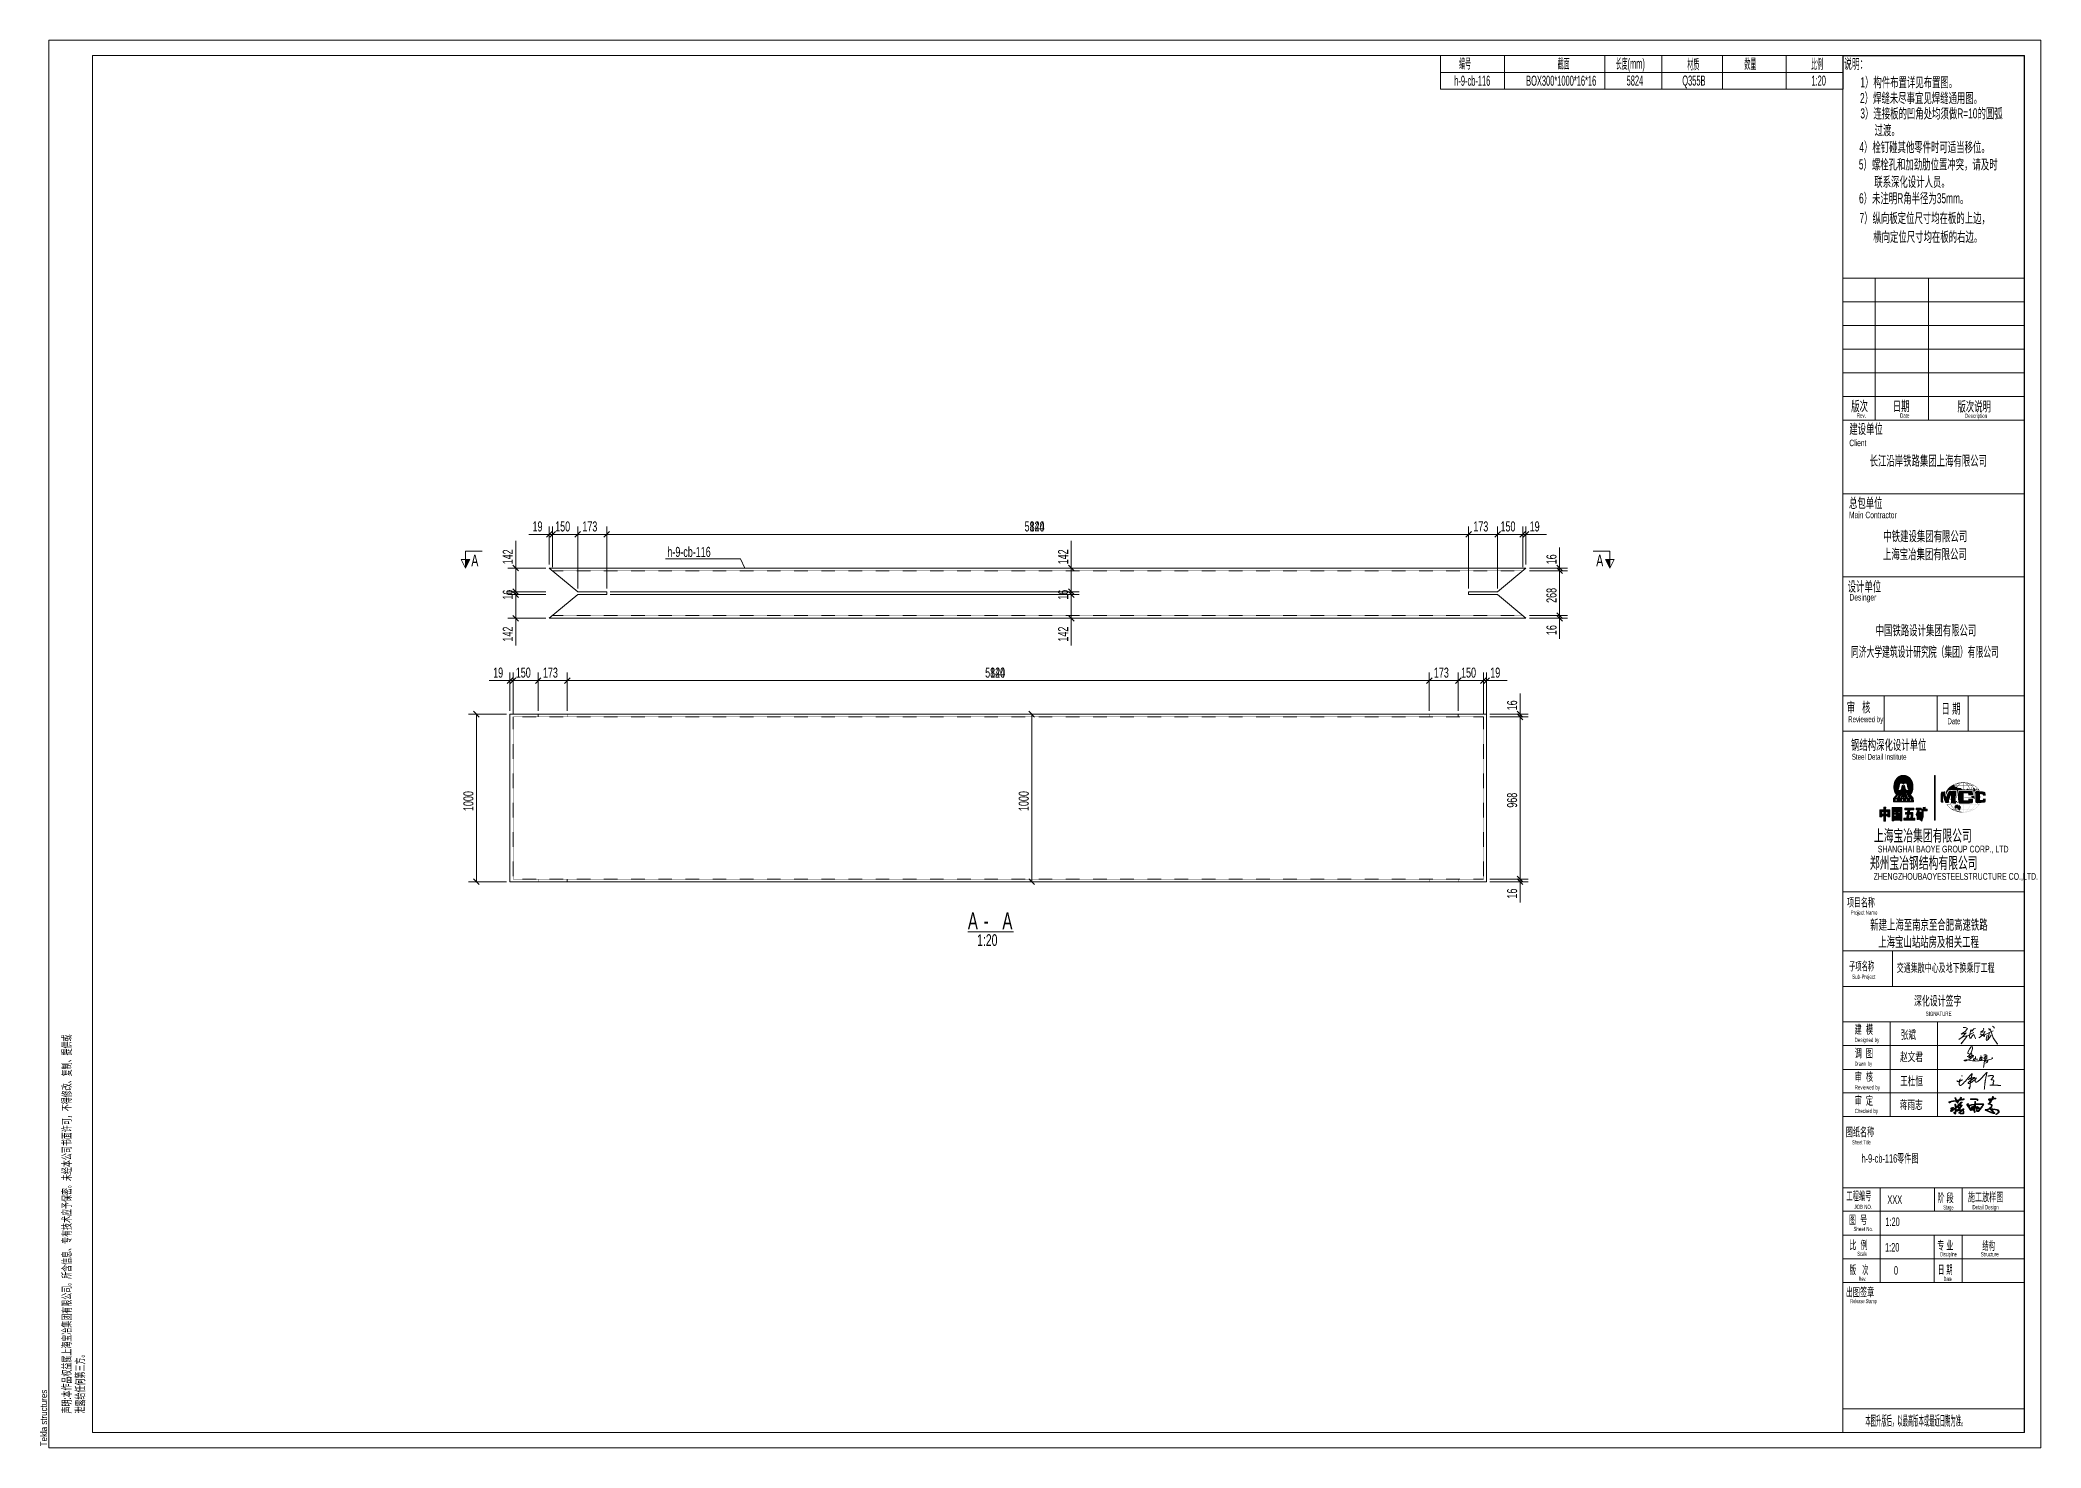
# Model space of a CAD drawing. Header units: millimetres. Extents: x 48 to 11980, y 100 to 8500.
import ezdxf

# ---------------------------------------------------------------- set-up
doc = ezdxf.new("R2010")
doc.units = ezdxf.units.MM
doc.linetypes.add('XKITLINE00', pattern=[0])
doc.linetypes.add('XKITLINE04', pattern=[3, 0.5, -0.5, 0.5, -0.5, 0.5, -0.5])
for name, color, linetype, lineweight in [('DrawingSheet', 5, 'Continuous', 0), ('OtherObjectType', 1, 'Continuous', 0), ('Part', 2, 'Continuous', 0), ('PartMark', 3, 'Continuous', 0), ('Section', 6, 'Continuous', 0), ('Z-DIMENSIONS', 1, 'Continuous', 0)]:
    doc.layers.add(name, color=color, linetype=linetype, lineweight=lineweight)
doc.styles.add('$TD_AUDIT_GENERATED_(CE)', font='ARIAL.TTF')
doc.styles.add('$TD_AUDIT_GENERATED_(E2)', font='ARIAL.TTF')
doc.styles.add('Arial', font='arial.ttf')
doc.styles.add('romsim', font='ARIAL.TTF')

# ---------------------------------------------------------------- blocks, each defined once
blk = doc.blocks.new('*A1')
at = {"layer": 'Part', "color": 4, "linetype": 'XKITLINE00', "lineweight": 0}
for p, q in [((8909, 5350), (3085, 5350)), ((3254, 5208), (3085, 5350)), ((8909, 5350), (8740, 5208)), ((3085, 5050), (3254, 5192)), ((3254, 5208), (3427, 5208)), ((3427, 5192), (3254, 5192)), ((3427, 5192), (3427, 5208)), ((8740, 5208), (8567, 5208)), ((8567, 5208), (8567, 5192)), ((8567, 5192), (8740, 5192)), ((8909, 5050), (8740, 5192)), ((8909, 5050), (3085, 5050))]:
    blk.add_line(p, q, dxfattribs=at)
at = {"layer": 'Part', "color": 7, "linetype": 'XKITLINE04', "lineweight": 0}
for p, q in [((8890, 5334), (3104, 5334)), ((3427, 5208), (3427, 5192)), ((8567, 5192), (8567, 5208)), ((8890, 5066), (3104, 5066))]:
    blk.add_line(p, q, dxfattribs=at)
blk = doc.blocks.new('*A2')
at = {"layer": 'Part', "color": 4, "linetype": 'XKITLINE00', "lineweight": 0}
for p, q in [((2850, 3478), (2850, 4478)), ((2850, 4478), (8674, 4478)), ((8674, 3478), (8674, 4478)), ((2850, 3478), (8674, 3478))]:
    blk.add_line(p, q, dxfattribs=at)
at = {"layer": 'Part', "color": 7, "linetype": 'XKITLINE04', "lineweight": 0}
for p, q in [((2850, 4478), (2850, 4478)), ((2850, 4478), (2850, 4478)), ((2850, 3478), (2850, 4478)), ((8655, 4462), (2869, 4462)), ((2869, 3494), (2869, 4462)), ((2869, 3494), (2869, 4462)), ((3019, 4462), (3019, 4478)), ((3019, 4462), (3019, 4478)), ((3192, 4478), (3192, 4462)), ((8332, 4478), (8332, 4462)), ((8505, 4462), (8505, 4478)), ((8505, 4462), (8505, 4478)), ((8655, 3494), (8655, 4462)), ((8655, 3494), (8655, 4462)), ((8674, 4478), (8674, 4478)), ((8674, 4478), (8674, 4478)), ((8674, 3478), (8674, 4478)), ((2850, 3478), (2850, 3478)), ((2850, 3478), (2850, 3478)), ((8655, 3494), (2869, 3494)), ((3019, 3478), (3019, 3494)), ((3019, 3478), (3019, 3494)), ((3192, 3494), (3192, 3478)), ((8332, 3478), (8332, 3494)), ((8505, 3478), (8505, 3494)), ((8505, 3478), (8505, 3494)), ((8674, 3478), (8674, 3478)), ((8674, 3478), (8674, 3478))]:
    blk.add_line(p, q, dxfattribs=at)
blk = doc.blocks.new('*A3')
at = {"layer": 'DrawingSheet', "color": 5, "linetype": 'XKITLINE00', "lineweight": 0}
for p, q in [((11980, 8500), (100, 8500)), ((100, 8500), (100, 100)), ((11980, 100), (11980, 8500)), ((100, 100), (11980, 100))]:
    blk.add_line(p, q, dxfattribs=at)
at = {"layer": 'DrawingSheet', "color": 5, "style": 'Arial', "width": 0.85}
blk.add_text('Tekla structures', height=40, rotation=90, dxfattribs=at).set_placement((90, 110))
blk = doc.blocks.new('*A4')
at = {"layer": 'OtherObjectType', "color": 7, "linetype": 'XKITLINE00', "lineweight": 0}
for p, q in [((8400, 8207), (8400, 8407)), ((8400, 8407), (10800, 8407)), ((8780, 8207), (8780, 8407)), ((9380, 8207), (9380, 8407)), ((9720, 8207), (9720, 8407)), ((10080, 8207), (10080, 8407)), ((10460, 8207), (10460, 8407)), ((10800, 8407), (10800, 8207)), ((8400, 8307), (10800, 8307)), ((8400, 8207), (10800, 8207))]:
    blk.add_line(p, q, dxfattribs=at)
at = {"layer": 'OtherObjectType', "color": 7, "width": 0.425}
for s, style, p in [('\\M+5B1E0\\M+5BAC5', 'Arial', (8510, 8330)), ('\\M+5BDD8\\M+5C3E6', 'Arial', (9098, 8330)), ('\\M+5B3A4\\M+5B6C8(mm)', 'Arial', (9443, 8329)), ('\\M+5B2C4\\M+5D6CA', 'Arial', (9871, 8325)), ('\\M+5CAFD\\M+5C1BF', 'Arial', (10211, 8328)), ('\\M+5B1C8\\M+5C0FD', 'Arial', (10609, 8327)), ('h-9-cb-116', '$TD_AUDIT_GENERATED_(CE)', (8481, 8227)), ('BOX300*1000*16*16', '$TD_AUDIT_GENERATED_(CE)', (8910, 8227)), ('5824', '$TD_AUDIT_GENERATED_(CE)', (9509, 8228)), ('Q355B', '$TD_AUDIT_GENERATED_(CE)', (9841, 8228)), ('1:20', '$TD_AUDIT_GENERATED_(CE)', (10611, 8228))]:
    blk.add_text(s, height=60, dxfattribs=dict(at, style=style)).set_placement(p)
blk = doc.blocks.new('*A5')
at = {"layer": 'OtherObjectType'}
for color, points in [(1, [(11199, 4045), (11200, 4044), (11200, 4044), (11215, 4028), (11214, 4027), (11214, 4026), (11214, 4024), (11214, 4023), (11213, 4022), (11213, 4020), (11212, 4019), (11212, 4018), (11212, 4017), (11211, 4016), (11211, 4014), (11210, 4013), (11210, 4012), (11209, 4011), (11209, 4010), (11208, 4008), (11207, 4007), (11207, 4006), (11206, 4005), (11206, 4004), (11205, 4003), (11204, 4002), (11204, 4001), (11203, 4000), (11202, 3999), (11201, 3998), (11201, 3997), (11178, 4023), (11192, 4023), (11192, 4031), (11188, 4031), (11181, 4066), (11165, 4066), (11160, 4060), (11155, 4066), (11139, 4066), (11131, 4031), (11128, 4031), (11128, 4023), (11142, 4023), (11119, 3996), (11118, 3998), (11117, 3999), (11116, 4000), (11115, 4002), (11114, 4003), (11114, 4004), (11113, 4006), (11112, 4007), (11111, 4008), (11111, 4010), (11110, 4011), (11109, 4013), (11109, 4014), (11108, 4016), (11108, 4017), (11107, 4019), (11107, 4020), (11106, 4022), (11106, 4024), (11105, 4025), (11105, 4027), (11105, 4028), (11104, 4030), (11104, 4032), (11104, 4033), (11104, 4035), (11103, 4036), (11103, 4038), (11103, 4040), (11103, 4041), (11103, 4043), (11103, 4044), (11103, 4046), (11103, 4047), (11103, 4049), (11103, 4050), (11103, 4052), (11104, 4053), (11104, 4055), (11104, 4056), (11104, 4058), (11104, 4059), (11105, 4061), (11105, 4062), (11105, 4064), (11106, 4065), (11106, 4067), (11106, 4068), (11107, 4069), (11107, 4071), (11108, 4072), (11108, 4074), (11109, 4075), (11109, 4076), (11110, 4078), (11111, 4079), (11111, 4080), (11112, 4082), (11113, 4083), (11114, 4084), (11114, 4086), (11115, 4087), (11116, 4089), (11117, 4090), (11118, 4091), (11119, 4093), (11120, 4094), (11121, 4095), (11122, 4096), (11124, 4098), (11125, 4099), (11126, 4100), (11127, 4101), (11128, 4102), (11129, 4103), (11131, 4104), (11132, 4105), (11133, 4105), (11135, 4106), (11136, 4107), (11137, 4108), (11139, 4108), (11140, 4109), (11141, 4110), (11143, 4110), (11144, 4111), (11146, 4111), (11147, 4112), (11148, 4112), (11149, 4112), (11150, 4113), (11152, 4113), (11153, 4113), (11154, 4113), (11156, 4113), (11157, 4113), (11158, 4113), (11159, 4113), (11161, 4113), (11162, 4113), (11163, 4113), (11164, 4113), (11166, 4113), (11167, 4113), (11168, 4113), (11169, 4112), (11171, 4112), (11172, 4112), (11173, 4111), (11174, 4111), (11176, 4111), (11177, 4110), (11178, 4110), (11179, 4109), (11180, 4109), (11182, 4108), (11183, 4107), (11184, 4107), (11185, 4106), (11187, 4105), (11188, 4104), (11189, 4104), (11190, 4103), (11191, 4102), (11192, 4101), (11194, 4100), (11195, 4099), (11196, 4098), (11197, 4097), (11198, 4096), (11199, 4094), (11200, 4093), (11201, 4092), (11202, 4091), (11203, 4089), (11203, 4088), (11204, 4087), (11205, 4086), (11206, 4084), (11207, 4083), (11208, 4081), (11208, 4080), (11209, 4079), (11210, 4077), (11210, 4076), (11211, 4074), (11211, 4073), (11212, 4071), (11212, 4070), (11213, 4068), (11213, 4067), (11214, 4065), (11214, 4064), (11214, 4062), (11215, 4061), (11215, 4059), (11215, 4058), (11216, 4056), (11216, 4054), (11216, 4053), (11216, 4051), (11216, 4050), (11216, 4048), (11216, 4047), (11216, 4045), (11216, 4043), (11216, 4042), (11216, 4040), (11216, 4039), (11216, 4037), (11216, 4036), (11216, 4034), (11215, 4032), (11215, 4031), (11215, 4030), (11215, 4028), (11121, 4044), (11122, 4047), (11116, 4048), (11122, 4050), (11122, 4052), (11116, 4056), (11123, 4054), (11123, 4057), (11114, 4059), (11113, 4054), (11118, 4051), (11113, 4050), (11113, 4046), (11121, 4044), (11215, 4028), (11127, 4067), (11118, 4072), (11117, 4069), (11126, 4064), (11127, 4067), (11215, 4028), (11137, 4081), (11137, 4082), (11131, 4089), (11129, 4087), (11132, 4083), (11126, 4084), (11124, 4082), (11130, 4074), (11132, 4076), (11129, 4080), (11129, 4080), (11130, 4080), (11133, 4080), (11134, 4080), (11134, 4080), (11135, 4080), (11135, 4080), (11136, 4080), (11136, 4081), (11137, 4081), (11215, 4028), (11151, 4090), (11151, 4092), (11148, 4100), (11146, 4099), (11145, 4099), (11145, 4099), (11145, 4098), (11145, 4092), (11142, 4097), (11139, 4096), (11142, 4086), (11144, 4086), (11142, 4094), (11146, 4087), (11148, 4088), (11147, 4097), (11150, 4089), (11151, 4090), (11215, 4028), (11166, 4090), (11166, 4091), (11166, 4091), (11166, 4092), (11165, 4092), (11165, 4092), (11165, 4093), (11164, 4093), (11163, 4093), (11162, 4093), (11162, 4093), (11161, 4093), (11161, 4093), (11161, 4093), (11161, 4093), (11161, 4093), (11160, 4094), (11160, 4094), (11160, 4094), (11160, 4095), (11160, 4095), (11165, 4095), (11165, 4097), (11161, 4098), (11161, 4098), (11161, 4098), (11161, 4098), (11161, 4099), (11161, 4099), (11161, 4099), (11161, 4099), (11162, 4099), (11162, 4099), (11164, 4099), (11165, 4099), (11165, 4099), (11165, 4099), (11165, 4099), (11166, 4100), (11166, 4101), (11158, 4102), (11158, 4091), (11166, 4090), (11215, 4028), (11176, 4087), (11179, 4094), (11181, 4092), (11182, 4095), (11174, 4099), (11174, 4096), (11176, 4095), (11173, 4087), (11176, 4087), (11215, 4028), (11189, 4074), (11193, 4085), (11192, 4087), (11191, 4087), (11191, 4087), (11190, 4087), (11183, 4083), (11182, 4082), (11183, 4082), (11184, 4080), (11185, 4080), (11186, 4080), (11186, 4080), (11186, 4080), (11186, 4080), (11187, 4080), (11187, 4079), (11187, 4079), (11187, 4079), (11187, 4079), (11187, 4078), (11188, 4076), (11188, 4075), (11188, 4075), (11188, 4074), (11189, 4074), (11189, 4074), (11189, 4080), (11187, 4081), (11190, 4084), (11189, 4080), (11189, 4074), (11215, 4028), (11195, 4061), (11197, 4061), (11196, 4067), (11202, 4070), (11201, 4073), (11192, 4068), (11195, 4061), (11215, 4028), (11200, 4044), (11203, 4046), (11204, 4052), (11204, 4052), (11204, 4051), (11204, 4051), (11204, 4051), (11205, 4051), (11205, 4051), (11205, 4050), (11205, 4050), (11205, 4050), (11204, 4048), (11204, 4047), (11204, 4046), (11204, 4046), (11204, 4045), (11204, 4045), (11205, 4045), (11205, 4046), (11206, 4046), (11206, 4047), (11206, 4047), (11206, 4048), (11207, 4048), (11207, 4049), (11207, 4050), (11207, 4050), (11206, 4051), (11206, 4052), (11206, 4052), (11206, 4053), (11206, 4054), (11205, 4054), (11205, 4054), (11205, 4055), (11204, 4055), (11204, 4055), (11203, 4055), (11203, 4054), (11203, 4054), (11202, 4054), (11202, 4054), (11202, 4053), (11202, 4053), (11201, 4052), (11201, 4052), (11201, 4052), (11201, 4049), (11201, 4049), (11201, 4048), (11201, 4048), (11200, 4048), (11200, 4048), (11200, 4048), (11200, 4048), (11199, 4048), (11199, 4048), (11199, 4048), (11199, 4049), (11199, 4049), (11199, 4050), (11200, 4052), (11200, 4055), (11199, 4055), (11199, 4055), (11199, 4054), (11198, 4054), (11198, 4054), (11198, 4053), (11198, 4053), (11198, 4053), (11197, 4052), (11197, 4052), (11197, 4052), (11197, 4051), (11197, 4051), (11197, 4050), (11197, 4050), (11197, 4049), (11197, 4049), (11197, 4049), (11197, 4048), (11197, 4048), (11197, 4047), (11197, 4047), (11198, 4047), (11198, 4046), (11198, 4046), (11198, 4046), (11198, 4045), (11199, 4045), (11199, 4045)]), (7, [(11350, 3846), (11345, 3846), (11345, 4112), (11350, 4112)]), (7, [(11539, 4057), (11538, 4058), (11538, 4058), (11537, 4059), (11537, 4059), (11536, 4060), (11536, 4060), (11535, 4061), (11535, 4061), (11534, 4061), (11533, 4062), (11533, 4063), (11532, 4063), (11532, 4063), (11531, 4064), (11531, 4064), (11530, 4064), (11530, 4065), (11529, 4065), (11529, 4065), (11528, 4065), (11528, 4066), (11527, 4066), (11527, 4066), (11526, 4066), (11526, 4067), (11525, 4067), (11525, 4067), (11524, 4067), (11524, 4067), (11523, 4068), (11522, 4068), (11522, 4068), (11521, 4068), (11521, 4068), (11520, 4068), (11520, 4068), (11519, 4068), (11518, 4068), (11518, 4068), (11517, 4069), (11517, 4069), (11556, 4060), (11557, 4060), (11558, 4059), (11559, 4058), (11560, 4058), (11561, 4057), (11562, 4056), (11563, 4055), (11564, 4055), (11576, 4055), (11579, 4053), (11566, 4053), (11567, 4052), (11568, 4052), (11568, 4051), (11569, 4051), (11570, 4050), (11570, 4049), (11571, 4049), (11571, 4048), (11572, 4048), (11573, 4047), (11573, 4046), (11574, 4046), (11575, 4045), (11575, 4045), (11576, 4044), (11576, 4043), (11577, 4042), (11578, 4041), (11579, 4040), (11580, 4040), (11580, 4039), (11581, 4038), (11582, 4037), (11582, 4036), (11580, 4028), (11571, 4028), (11571, 4027), (11572, 4025), (11573, 4024), (11573, 4024), (11574, 4023), (11577, 4023), (11573, 4022), (11571, 4023), (11569, 4024), (11566, 4025), (11564, 4025), (11561, 4025), (11559, 4026), (11556, 4026), (11556, 4028), (11550, 4028), (11550, 4028), (11551, 4028), (11551, 4027), (11552, 4027), (11555, 4026), (11556, 4026), (11551, 4026), (11535, 4026), (11535, 4027), (11536, 4028), (11536, 4028), (11525, 4028), (11526, 4028), (11527, 4027), (11527, 4026), (11519, 4026), (11519, 4027), (11520, 4027), (11520, 4028), (11517, 4028), (11517, 4026), (11496, 4026), (11494, 4026), (11493, 4026), (11491, 4025), (11489, 4025), (11488, 4023), (11486, 4022), (11485, 4020), (11484, 4016), (11483, 4012), (11482, 4005), (11482, 3998), (11481, 3990), (11480, 3990), (11479, 3989), (11479, 3988), (11479, 3986), (11479, 3984), (11480, 3983), (11479, 3981), (11479, 3980), (11478, 3980), (11477, 3980), (11477, 3980), (11476, 3980), (11477, 4005), (11478, 4026), (11480, 4042), (11482, 4047), (11484, 4049), (11486, 4053), (11486, 4053), (11485, 4053), (11481, 4053), (11477, 4053), (11470, 4053), (11468, 4053), (11467, 4055), (11468, 4055), (11471, 4057), (11473, 4058), (11475, 4060), (11478, 4062), (11481, 4063), (11483, 4064), (11487, 4066), (11489, 4067), (11487, 4066), (11485, 4066), (11483, 4065), (11478, 4064), (11473, 4062), (11470, 4061), (11468, 4060), (11465, 4059), (11463, 4060), (11469, 4062), (11473, 4064), (11478, 4066), (11482, 4067), (11486, 4068), (11490, 4069), (11496, 4070), (11501, 4070), (11507, 4071), (11510, 4071), (11515, 4071), (11518, 4071), (11523, 4071), (11528, 4070), (11533, 4070), (11537, 4069), (11541, 4069), (11542, 4067), (11543, 4066), (11544, 4066), (11545, 4066), (11546, 4065), (11547, 4065), (11547, 4064), (11548, 4064), (11549, 4064), (11550, 4063), (11551, 4063), (11552, 4062), (11552, 4062), (11553, 4062), (11554, 4061), (11555, 4061), (11556, 4060), (11545, 4053), (11546, 4052), (11546, 4051), (11547, 4050), (11548, 4049), (11548, 4048), (11549, 4047), (11549, 4046), (11550, 4045), (11550, 4044), (11551, 4043), (11551, 4042), (11552, 4041), (11552, 4040), (11553, 4039), (11553, 4038), (11554, 4037), (11554, 4036), (11555, 4036), (11555, 4035), (11555, 4034), (11556, 4033), (11556, 4032), (11556, 4031), (11557, 4030), (11560, 4030), (11566, 4030), (11572, 4030), (11573, 4030), (11575, 4030), (11576, 4030), (11577, 4030), (11576, 4031), (11575, 4032), (11574, 4033), (11575, 4033), (11575, 4034), (11575, 4035), (11576, 4036), (11576, 4037), (11577, 4037), (11578, 4037), (11579, 4037), (11579, 4038), (11578, 4039), (11577, 4039), (11576, 4040), (11576, 4041), (11575, 4042), (11574, 4043), (11573, 4044), (11573, 4044), (11572, 4045), (11572, 4045), (11571, 4046), (11570, 4047), (11570, 4047), (11569, 4048), (11568, 4048), (11568, 4049), (11567, 4050), (11567, 4050), (11566, 4051), (11565, 4051), (11565, 4052), (11564, 4052), (11563, 4053), (11545, 4053), (11563, 4038), (11563, 4038), (11564, 4039), (11564, 4039), (11565, 4040), (11565, 4040), (11566, 4040), (11568, 4039), (11569, 4039), (11570, 4039), (11570, 4038), (11571, 4038), (11570, 4038), (11569, 4037), (11567, 4036), (11566, 4036), (11564, 4035), (11564, 4036), (11563, 4037), (11563, 4038), (11545, 4053), (11556, 4060), (11505, 4069), (11502, 4068), (11499, 4067), (11493, 4066), (11489, 4064), (11484, 4062), (11481, 4061), (11477, 4059), (11475, 4058), (11472, 4056), (11470, 4055), (11488, 4055), (11489, 4057), (11491, 4059), (11494, 4061), (11497, 4064), (11500, 4066), (11503, 4068), (11505, 4069), (11556, 4060), (11526, 4069), (11526, 4068), (11527, 4068), (11528, 4068), (11528, 4067), (11529, 4067), (11530, 4067), (11531, 4066), (11531, 4066), (11532, 4065), (11533, 4065), (11533, 4064), (11534, 4064), (11535, 4063), (11536, 4063), (11536, 4062), (11537, 4062), (11538, 4061), (11538, 4061), (11538, 4060), (11539, 4060), (11539, 4059), (11540, 4059), (11540, 4059), (11540, 4058), (11541, 4058), (11541, 4057), (11542, 4057), (11542, 4056), (11542, 4056), (11543, 4056), (11543, 4055), (11544, 4055), (11561, 4055), (11560, 4055), (11560, 4056), (11559, 4056), (11558, 4056), (11558, 4057), (11557, 4057), (11556, 4058), (11555, 4058), (11554, 4059), (11553, 4060), (11552, 4060), (11551, 4061), (11550, 4061), (11548, 4062), (11547, 4062), (11546, 4063), (11545, 4063), (11544, 4064), (11543, 4064), (11541, 4065), (11540, 4065), (11539, 4066), (11538, 4066), (11536, 4066), (11536, 4067), (11535, 4067), (11534, 4067), (11534, 4067), (11533, 4067), (11532, 4067), (11532, 4068), (11531, 4068), (11530, 4068), (11529, 4068), (11529, 4068), (11528, 4068), (11527, 4068), (11527, 4068), (11526, 4069), (11556, 4060), (11515, 4053), (11488, 4053), (11486, 4049), (11483, 4044), (11482, 4043), (11481, 4040), (11481, 4039), (11481, 4038), (11483, 4038), (11485, 4037), (11486, 4037), (11487, 4038), (11487, 4039), (11487, 4039), (11487, 4039), (11488, 4039), (11489, 4038), (11489, 4037), (11490, 4037), (11491, 4037), (11492, 4037), (11492, 4037), (11493, 4037), (11493, 4038), (11495, 4038), (11496, 4037), (11497, 4037), (11500, 4037), (11502, 4037), (11503, 4036), (11504, 4035), (11506, 4034), (11506, 4033), (11507, 4032), (11508, 4031), (11509, 4031), (11510, 4030), (11515, 4030), (11515, 4053), (11556, 4060), (11517, 4053), (11517, 4030), (11537, 4030), (11537, 4031), (11538, 4031), (11539, 4031), (11539, 4032), (11539, 4033), (11540, 4033), (11541, 4034), (11542, 4034), (11542, 4034), (11544, 4033), (11545, 4032), (11546, 4032), (11547, 4031), (11548, 4030), (11548, 4030), (11555, 4030), (11555, 4031), (11554, 4032), (11554, 4032), (11554, 4033), (11553, 4034), (11553, 4035), (11553, 4036), (11552, 4036), (11552, 4037), (11552, 4038), (11551, 4039), (11551, 4039), (11551, 4040), (11550, 4041), (11550, 4042), (11549, 4042), (11549, 4044), (11548, 4045), (11547, 4046), (11546, 4048), (11545, 4049), (11545, 4050), (11544, 4052), (11543, 4053), (11517, 4053), (11556, 4060), (11515, 4055), (11515, 4069), (11513, 4068), (11511, 4068), (11508, 4068), (11505, 4066), (11501, 4065), (11498, 4063), (11496, 4060), (11492, 4057), (11490, 4055), (11515, 4055), (11556, 4060), (11517, 4069), (11517, 4055), (11541, 4055), (11541, 4055), (11540, 4056), (11540, 4056), (11539, 4057), (11539, 4057)]), (7, [(11206, 3971), (11205, 3971), (11205, 3972), (11218, 3976), (11219, 3955), (11101, 3955), (11101, 3975), (11142, 4023), (11103, 3976), (11107, 3975), (11157, 4041), (11112, 3976), (11123, 3975), (11157, 4041), (11128, 3975), (11132, 3975), (11158, 4040), (11137, 3975), (11147, 3975), (11147, 3979), (11159, 4039), (11151, 3975), (11158, 3975), (11160, 4039), (11162, 3975), (11171, 3975), (11160, 4039), (11176, 3975), (11181, 3975), (11161, 4039), (11186, 3975), (11195, 3975), (11162, 4040), (11200, 3975), (11204, 3975), (11162, 4041), (11209, 3975), (11216, 3976), (11165, 4038), (11218, 3976), (11110, 3962), (11107, 3963), (11107, 3973), (11103, 3973), (11103, 3958), (11110, 3958), (11110, 3962), (11218, 3976), (11123, 3973), (11112, 3973), (11112, 3972), (11111, 3970), (11111, 3967), (11112, 3958), (11123, 3958), (11123, 3973), (11218, 3976), (11136, 3966), (11136, 3967), (11136, 3967), (11136, 3968), (11136, 3968), (11135, 3969), (11135, 3969), (11135, 3970), (11135, 3970), (11134, 3970), (11134, 3971), (11134, 3971), (11133, 3971), (11133, 3972), (11133, 3972), (11132, 3972), (11132, 3972), (11131, 3972), (11131, 3973), (11131, 3973), (11130, 3973), (11130, 3973), (11129, 3973), (11129, 3972), (11129, 3972), (11128, 3972), (11128, 3972), (11127, 3972), (11127, 3971), (11127, 3971), (11126, 3971), (11126, 3970), (11126, 3970), (11125, 3970), (11125, 3969), (11125, 3969), (11125, 3968), (11125, 3968), (11125, 3967), (11124, 3967), (11124, 3966), (11124, 3966), (11124, 3965), (11124, 3965), (11124, 3964), (11124, 3964), (11125, 3963), (11125, 3963), (11125, 3962), (11125, 3962), (11125, 3962), (11125, 3961), (11126, 3961), (11126, 3960), (11126, 3960), (11127, 3960), (11127, 3959), (11127, 3959), (11128, 3959), (11128, 3959), (11129, 3958), (11129, 3958), (11129, 3958), (11130, 3958), (11130, 3958), (11131, 3958), (11131, 3958), (11131, 3958), (11132, 3959), (11132, 3959), (11133, 3959), (11133, 3959), (11133, 3959), (11134, 3960), (11134, 3960), (11134, 3960), (11135, 3961), (11135, 3961), (11135, 3962), (11135, 3962), (11136, 3962), (11136, 3963), (11136, 3963), (11136, 3964), (11136, 3964), (11136, 3965), (11136, 3966), (11136, 3966), (11133, 3964), (11131, 3963), (11130, 3963), (11130, 3963), (11130, 3963), (11129, 3963), (11129, 3963), (11129, 3963), (11129, 3963), (11128, 3964), (11128, 3964), (11128, 3964), (11128, 3964), (11128, 3965), (11128, 3965), (11128, 3965), (11128, 3966), (11128, 3966), (11128, 3966), (11128, 3966), (11128, 3967), (11128, 3967), (11128, 3967), (11128, 3967), (11129, 3967), (11129, 3968), (11129, 3968), (11129, 3968), (11129, 3968), (11130, 3968), (11130, 3968), (11130, 3968), (11130, 3968), (11130, 3968), (11131, 3968), (11131, 3968), (11131, 3968), (11131, 3968), (11132, 3968), (11132, 3968), (11132, 3967), (11132, 3967), (11133, 3964), (11136, 3966), (11218, 3976), (11147, 3973), (11137, 3973), (11137, 3968), (11141, 3968), (11140, 3963), (11140, 3963), (11140, 3963), (11140, 3962), (11140, 3962), (11137, 3962), (11137, 3958), (11147, 3958), (11147, 3962), (11144, 3962), (11144, 3968), (11147, 3968), (11147, 3973), (11218, 3976), (11161, 3965), (11161, 3965), (11157, 3973), (11151, 3973), (11148, 3966), (11148, 3965), (11151, 3958), (11158, 3958), (11161, 3965), (11218, 3976), (11172, 3973), (11162, 3973), (11162, 3968), (11165, 3968), (11165, 3958), (11169, 3958), (11169, 3968), (11171, 3968), (11172, 3973), (11218, 3976), (11184, 3968), (11181, 3973), (11176, 3973), (11174, 3969), (11173, 3969), (11173, 3969), (11173, 3969), (11173, 3968), (11173, 3968), (11173, 3967), (11173, 3966), (11173, 3962), (11176, 3958), (11181, 3958), (11184, 3962), (11184, 3968), (11218, 3976), (11195, 3970), (11195, 3973), (11186, 3973), (11186, 3968), (11189, 3968), (11189, 3962), (11186, 3962), (11186, 3958), (11195, 3958), (11195, 3962), (11195, 3962), (11194, 3962), (11193, 3962), (11192, 3962), (11192, 3963), (11192, 3963), (11192, 3963), (11192, 3963), (11192, 3968), (11195, 3968), (11195, 3970), (11218, 3976), (11209, 3973), (11209, 3968), (11213, 3968), (11213, 3962), (11209, 3962), (11209, 3958), (11216, 3958), (11216, 3973), (11209, 3973), (11218, 3976), (11205, 3972), (11204, 3972), (11204, 3972), (11204, 3972), (11203, 3972), (11203, 3973), (11202, 3973), (11202, 3973), (11201, 3973), (11201, 3972), (11200, 3972), (11200, 3972), (11200, 3972), (11199, 3972), (11199, 3971), (11199, 3971), (11198, 3971), (11198, 3970), (11198, 3970), (11197, 3970), (11197, 3969), (11197, 3969), (11197, 3968), (11197, 3968), (11197, 3967), (11196, 3967), (11196, 3966), (11196, 3966), (11196, 3965), (11196, 3965), (11196, 3964), (11196, 3964), (11197, 3963), (11197, 3963), (11197, 3962), (11197, 3962), (11197, 3961), (11197, 3961), (11198, 3961), (11198, 3960), (11198, 3960), (11199, 3960), (11199, 3959), (11199, 3959), (11200, 3959), (11200, 3959), (11200, 3958), (11201, 3958), (11201, 3958), (11202, 3958), (11202, 3958), (11202, 3958), (11203, 3958), (11203, 3958), (11204, 3958), (11204, 3959), (11204, 3959), (11205, 3959), (11205, 3959), (11205, 3959), (11206, 3960), (11206, 3960), (11206, 3960), (11207, 3961), (11207, 3961), (11207, 3961), (11207, 3962), (11207, 3962), (11208, 3963), (11208, 3963), (11208, 3964), (11208, 3964), (11208, 3965), (11208, 3965), (11208, 3966), (11208, 3966), (11208, 3967), (11208, 3967), (11208, 3968), (11207, 3969), (11207, 3969), (11207, 3969), (11207, 3970), (11206, 3970), (11206, 3971)]), (1, [(11158, 4049), (11161, 4049), (11162, 4053), (11167, 4053), (11171, 4037), (11166, 4037), (11162, 4042), (11160, 4039), (11160, 4039), (11160, 4039), (11160, 4039), (11159, 4039), (11159, 4039), (11159, 4040), (11158, 4042), (11153, 4037), (11148, 4037), (11153, 4053), (11157, 4053)]), (5, [(11388, 4015), (11392, 4016), (11407, 4017), (11410, 4003), (11412, 3992), (11415, 3984), (11418, 3993), (11421, 4001), (11425, 4009), (11431, 4019), (11444, 4020), (11456, 4021), (11474, 4022), (11473, 4002), (11472, 3987), (11472, 3976), (11472, 3961), (11473, 3952), (11473, 3944), (11444, 3946), (11443, 3953), (11443, 3962), (11442, 3970), (11443, 3978), (11443, 3982), (11443, 3993), (11443, 3994), (11443, 3994), (11442, 3993), (11442, 3992), (11441, 3991), (11440, 3988), (11438, 3985), (11437, 3980), (11435, 3974), (11433, 3968), (11432, 3963), (11431, 3955), (11430, 3950), (11429, 3947), (11410, 3948), (11407, 3955), (11404, 3962), (11402, 3969), (11400, 3973), (11399, 3978), (11398, 3983), (11396, 3991), (11396, 3981), (11396, 3975), (11396, 3969), (11397, 3960), (11399, 3949), (11392, 3950), (11389, 3950), (11386, 3950), (11385, 3951), (11385, 3951), (11384, 3952), (11383, 3953), (11382, 3957), (11381, 3962), (11381, 3967), (11381, 3973), (11381, 3978), (11381, 3982), (11381, 3985), (11381, 3988), (11381, 3991), (11381, 3994), (11381, 3996), (11382, 3998), (11382, 4001), (11382, 4002), (11383, 4006), (11384, 4007), (11384, 4009), (11385, 4012), (11386, 4014), (11387, 4015)]), (7, [(11441, 3940), (11441, 3941), (11440, 3943), (11438, 3946), (11437, 3948), (11436, 3951), (11435, 3954), (11435, 3955), (11435, 3956), (11435, 3959), (11436, 3959), (11436, 3959), (11436, 3957), (11437, 3956), (11437, 3955), (11437, 3954), (11438, 3953), (11438, 3951), (11439, 3950), (11439, 3949), (11439, 3948), (11440, 3947), (11440, 3946), (11441, 3944), (11441, 3943), (11442, 3942), (11442, 3941), (11443, 3940), (11444, 3938), (11444, 3937), (11445, 3936), (11445, 3935), (11446, 3935), (11446, 3934), (11447, 3933), (11447, 3932), (11448, 3931), (11449, 3930), (11449, 3929), (11450, 3929), (11450, 3928), (11451, 3927), (11452, 3926), (11452, 3925), (11453, 3925), (11462, 3912), (11461, 3913), (11461, 3913), (11460, 3914), (11460, 3914), (11459, 3915), (11459, 3915), (11458, 3916), (11458, 3916), (11457, 3917), (11457, 3917), (11456, 3918), (11456, 3918), (11455, 3919), (11455, 3919), (11454, 3920), (11454, 3920), (11453, 3921), (11453, 3921), (11453, 3922), (11452, 3922), (11452, 3923), (11451, 3923), (11451, 3924), (11450, 3924), (11450, 3925), (11450, 3925), (11449, 3926), (11449, 3927), (11448, 3927), (11448, 3928), (11448, 3928), (11447, 3929), (11447, 3929), (11447, 3930), (11446, 3930), (11446, 3931), (11446, 3932), (11445, 3932), (11445, 3933), (11445, 3933), (11444, 3934), (11444, 3935), (11444, 3935), (11443, 3936), (11443, 3936), (11443, 3937), (11442, 3938), (11442, 3938), (11421, 3938), (11421, 3937), (11422, 3936), (11423, 3935), (11424, 3934), (11424, 3933), (11425, 3932), (11426, 3931), (11427, 3930), (11428, 3929), (11429, 3928), (11429, 3927), (11430, 3927), (11431, 3926), (11432, 3925), (11433, 3924), (11434, 3923), (11435, 3922), (11436, 3922), (11437, 3921), (11437, 3920), (11438, 3919), (11439, 3919), (11440, 3918), (11441, 3917), (11442, 3917), (11443, 3916), (11444, 3915), (11445, 3915), (11445, 3914), (11446, 3914), (11447, 3913), (11448, 3912), (11439, 3916), (11439, 3916), (11438, 3917), (11437, 3918), (11436, 3919), (11435, 3919), (11434, 3920), (11433, 3921), (11432, 3922), (11432, 3923), (11431, 3924), (11430, 3925), (11429, 3925), (11428, 3926), (11427, 3927), (11426, 3928), (11425, 3929), (11424, 3931), (11423, 3931), (11423, 3932), (11422, 3933), (11421, 3934), (11420, 3935), (11420, 3936), (11419, 3937), (11419, 3938), (11418, 3939), (11418, 3939), (11417, 3940), (11417, 3941), (11416, 3942), (11416, 3942), (11415, 3943), (11415, 3943), (11417, 3943), (11417, 3943), (11419, 3940)]), (7, [(11555, 3932), (11555, 3932), (11556, 3933), (11556, 3934), (11556, 3935), (11556, 3936), (11557, 3937), (11557, 3937), (11557, 3938), (11517, 3938), (11517, 3912), (11545, 3912), (11609, 3932), (11608, 3932), (11607, 3931), (11606, 3930), (11605, 3929), (11604, 3928), (11604, 3927), (11603, 3926), (11602, 3925), (11601, 3924), (11600, 3923), (11599, 3922), (11598, 3921), (11597, 3920), (11596, 3919), (11594, 3918), (11593, 3917), (11592, 3916), (11592, 3916), (11591, 3915), (11590, 3915), (11590, 3914), (11589, 3914), (11588, 3913), (11588, 3913), (11587, 3913), (11587, 3912), (11586, 3912), (11585, 3911), (11585, 3911), (11584, 3910), (11583, 3910), (11583, 3910), (11582, 3909), (11581, 3909), (11581, 3908), (11580, 3908), (11579, 3908), (11578, 3907), (11578, 3907), (11577, 3906), (11576, 3906), (11576, 3906), (11575, 3905), (11574, 3905), (11574, 3905), (11573, 3904), (11572, 3904), (11571, 3904), (11570, 3903), (11569, 3903), (11568, 3902), (11567, 3902), (11566, 3901), (11564, 3901), (11563, 3900), (11562, 3900), (11561, 3899), (11559, 3899), (11558, 3898), (11556, 3898), (11555, 3897), (11554, 3897), (11552, 3897), (11551, 3896), (11549, 3896), (11548, 3896), (11546, 3895), (11545, 3895), (11543, 3895), (11542, 3894), (11540, 3894), (11539, 3894), (11538, 3894), (11538, 3893), (11537, 3893), (11536, 3893), (11535, 3893), (11535, 3893), (11534, 3893), (11533, 3893), (11532, 3893), (11532, 3893), (11531, 3893), (11530, 3892), (11530, 3892), (11529, 3892), (11528, 3892), (11527, 3892), (11526, 3892), (11525, 3892), (11524, 3892), (11523, 3892), (11522, 3892), (11521, 3891), (11520, 3891), (11519, 3891), (11518, 3891), (11517, 3891), (11516, 3891), (11515, 3891), (11514, 3891), (11513, 3891), (11512, 3891), (11511, 3891), (11510, 3891), (11509, 3892), (11509, 3892), (11508, 3892), (11507, 3892), (11506, 3892), (11505, 3892), (11504, 3892), (11515, 3894), (11515, 3910), (11499, 3910), (11500, 3912), (11502, 3912), (11502, 3914), (11502, 3915), (11502, 3916), (11503, 3917), (11503, 3918), (11503, 3918), (11504, 3919), (11504, 3920), (11504, 3920), (11504, 3920), (11505, 3919), (11505, 3918), (11506, 3918), (11506, 3917), (11505, 3917), (11505, 3916), (11504, 3915), (11504, 3914), (11503, 3912), (11515, 3912), (11515, 3938), (11484, 3938), (11484, 3938), (11480, 3938), (11444, 3938), (11443, 3940), (11588, 3940), (11591, 3945), (11592, 3944), (11590, 3940), (11603, 3940), (11605, 3943), (11617, 3944), (11616, 3943), (11616, 3942), (11615, 3942), (11615, 3941), (11614, 3940), (11614, 3939), (11613, 3939), (11613, 3938), (11612, 3937), (11612, 3936), (11611, 3936), (11611, 3935), (11610, 3934), (11610, 3934), (11609, 3933), (11609, 3932), (11568, 3910), (11567, 3910), (11566, 3909), (11566, 3909), (11565, 3908), (11564, 3908), (11564, 3907), (11563, 3907), (11562, 3906), (11561, 3906), (11561, 3905), (11560, 3905), (11559, 3904), (11559, 3904), (11558, 3903), (11557, 3903), (11556, 3902), (11556, 3902), (11555, 3902), (11554, 3901), (11553, 3901), (11553, 3900), (11552, 3900), (11551, 3900), (11550, 3899), (11550, 3899), (11549, 3898), (11548, 3898), (11547, 3898), (11547, 3897), (11546, 3897), (11545, 3897), (11544, 3896), (11545, 3897), (11546, 3897), (11548, 3897), (11549, 3897), (11550, 3898), (11551, 3898), (11552, 3898), (11553, 3899), (11555, 3899), (11556, 3900), (11557, 3900), (11558, 3900), (11559, 3901), (11560, 3901), (11561, 3902), (11563, 3902), (11564, 3902), (11565, 3903), (11566, 3903), (11567, 3904), (11568, 3904), (11569, 3905), (11570, 3905), (11571, 3906), (11572, 3906), (11574, 3907), (11575, 3907), (11576, 3908), (11577, 3909), (11578, 3909), (11579, 3910), (11580, 3910), (11568, 3910), (11609, 3932), (11544, 3910), (11517, 3910), (11517, 3894), (11520, 3894), (11521, 3894), (11521, 3894), (11522, 3894), (11522, 3894), (11523, 3894), (11523, 3894), (11524, 3895), (11524, 3895), (11525, 3895), (11526, 3895), (11526, 3895), (11527, 3896), (11527, 3896), (11528, 3896), (11528, 3896), (11529, 3896), (11529, 3897), (11530, 3897), (11530, 3897), (11531, 3898), (11531, 3898), (11532, 3898), (11532, 3899), (11533, 3899), (11533, 3899), (11534, 3900), (11534, 3900), (11535, 3900), (11535, 3901), (11535, 3901), (11536, 3901), (11536, 3902), (11537, 3902), (11537, 3903), (11538, 3903), (11538, 3904), (11539, 3904), (11539, 3905), (11540, 3905), (11540, 3906), (11541, 3906), (11541, 3907), (11542, 3907), (11542, 3908), (11542, 3909), (11543, 3909), (11543, 3910), (11544, 3910), (11609, 3932), (11565, 3910), (11546, 3910), (11546, 3910), (11545, 3909), (11545, 3908), (11544, 3908), (11544, 3907), (11543, 3906), (11543, 3906), (11542, 3905), (11541, 3904), (11541, 3904), (11540, 3903), (11540, 3903), (11539, 3902), (11539, 3902), (11538, 3901), (11537, 3900), (11537, 3900), (11536, 3899), (11536, 3899), (11535, 3899), (11535, 3898), (11534, 3898), (11533, 3897), (11533, 3897), (11532, 3896), (11532, 3896), (11531, 3896), (11531, 3895), (11530, 3895), (11529, 3895), (11529, 3894), (11528, 3894), (11529, 3894), (11529, 3894), (11530, 3894), (11531, 3895), (11532, 3895), (11532, 3895), (11533, 3895), (11534, 3895), (11534, 3895), (11535, 3895), (11536, 3896), (11536, 3896), (11537, 3896), (11538, 3896), (11538, 3896), (11539, 3897), (11540, 3897), (11540, 3897), (11541, 3897), (11542, 3897), (11542, 3898), (11543, 3898), (11544, 3898), (11544, 3898), (11545, 3899), (11545, 3899), (11546, 3899), (11547, 3900), (11547, 3900), (11548, 3900), (11549, 3900), (11550, 3901), (11551, 3902), (11552, 3902), (11553, 3903), (11554, 3903), (11555, 3904), (11556, 3904), (11557, 3905), (11558, 3906), (11559, 3906), (11560, 3907), (11561, 3908), (11562, 3908), (11563, 3909), (11564, 3910), (11565, 3910), (11609, 3932), (11559, 3938), (11559, 3937), (11558, 3936), (11558, 3936), (11558, 3935), (11558, 3934), (11557, 3933), (11557, 3932), (11557, 3931), (11556, 3931), (11556, 3930), (11556, 3929), (11556, 3928), (11555, 3927), (11555, 3926), (11555, 3926), (11554, 3925), (11554, 3924), (11553, 3923), (11553, 3922), (11553, 3922), (11552, 3921), (11552, 3920), (11551, 3919), (11551, 3918), (11551, 3918), (11550, 3917), (11550, 3916), (11549, 3915), (11549, 3915), (11548, 3914), (11548, 3913), (11547, 3912), (11583, 3912), (11584, 3913), (11585, 3913), (11586, 3914), (11586, 3915), (11587, 3915), (11588, 3916), (11589, 3916), (11590, 3917), (11590, 3917), (11591, 3918), (11592, 3919), (11593, 3919), (11594, 3920), (11594, 3921), (11595, 3921), (11596, 3922), (11597, 3923), (11597, 3923), (11598, 3924), (11599, 3925), (11600, 3925), (11600, 3926), (11601, 3927), (11602, 3927), (11602, 3928), (11603, 3929), (11604, 3930), (11604, 3930), (11605, 3931), (11606, 3932), (11606, 3932), (11607, 3933), (11606, 3934), (11605, 3935), (11604, 3935), (11604, 3936), (11603, 3938), (11589, 3938), (11589, 3938), (11589, 3937), (11588, 3936), (11588, 3935), (11587, 3934), (11587, 3933), (11586, 3933), (11586, 3932), (11585, 3931), (11585, 3930), (11584, 3929), (11584, 3928), (11583, 3927), (11583, 3927), (11582, 3926), (11581, 3925), (11581, 3924), (11580, 3923), (11580, 3923), (11579, 3922), (11578, 3921), (11578, 3920), (11577, 3919), (11576, 3919), (11575, 3918), (11575, 3917), (11574, 3916), (11573, 3916), (11573, 3915), (11572, 3914), (11571, 3914), (11570, 3913), (11570, 3912), (11567, 3912), (11568, 3913), (11568, 3914), (11569, 3914), (11570, 3915), (11571, 3916), (11571, 3917), (11572, 3917), (11573, 3918), (11574, 3919), (11574, 3919), (11575, 3920), (11576, 3921), (11576, 3922), (11577, 3923), (11578, 3923), (11578, 3924), (11579, 3925), (11580, 3926), (11580, 3927), (11581, 3928), (11581, 3928), (11582, 3929), (11583, 3930), (11583, 3931), (11584, 3932), (11584, 3933), (11585, 3934), (11585, 3935), (11586, 3935), (11586, 3936), (11587, 3937), (11587, 3938), (11559, 3938), (11609, 3932), (11545, 3912), (11546, 3913), (11546, 3914), (11547, 3915), (11547, 3915), (11548, 3916), (11548, 3917), (11549, 3918), (11549, 3919), (11549, 3919), (11550, 3920), (11550, 3921), (11551, 3922), (11551, 3923), (11551, 3923), (11552, 3924), (11552, 3925), (11553, 3926), (11553, 3927), (11553, 3927), (11554, 3928), (11554, 3929), (11554, 3930), (11555, 3931)]), (7, [(11496, 3934), (11496, 3933), (11497, 3932), (11497, 3931), (11498, 3931), (11499, 3931), (11500, 3931), (11501, 3931), (11502, 3931), (11502, 3931), (11502, 3930), (11502, 3929), (11502, 3927), (11502, 3926), (11502, 3925), (11502, 3924), (11503, 3923), (11503, 3921), (11503, 3921), (11502, 3920), (11502, 3918), (11500, 3915), (11500, 3914), (11500, 3913), (11500, 3912), (11499, 3910), (11498, 3909), (11497, 3908), (11497, 3907), (11497, 3906), (11496, 3905), (11496, 3905), (11495, 3904), (11495, 3904), (11494, 3904), (11493, 3905), (11493, 3905), (11492, 3906), (11491, 3907), (11491, 3908), (11490, 3908), (11489, 3908), (11484, 3912), (11481, 3916), (11481, 3916), (11480, 3916), (11479, 3917), (11478, 3917), (11478, 3918), (11477, 3918), (11477, 3917), (11476, 3917), (11475, 3917), (11473, 3916), (11472, 3916), (11472, 3915), (11471, 3913), (11471, 3913), (11471, 3913), (11470, 3913), (11469, 3913), (11469, 3913), (11468, 3914), (11468, 3914), (11468, 3916), (11467, 3916), (11467, 3916), (11466, 3916), (11466, 3917), (11466, 3917), (11465, 3918), (11465, 3919), (11465, 3919), (11465, 3920), (11464, 3921), (11464, 3921), (11464, 3922), (11465, 3923), (11465, 3923), (11465, 3924), (11465, 3924), (11465, 3926), (11465, 3928), (11464, 3929), (11464, 3930), (11464, 3930), (11465, 3931), (11465, 3932), (11466, 3932), (11467, 3933), (11469, 3934), (11469, 3934), (11470, 3935), (11470, 3935), (11471, 3935), (11471, 3935), (11472, 3935), (11472, 3936), (11472, 3937), (11472, 3938), (11472, 3938), (11474, 3938), (11474, 3938), (11475, 3938), (11475, 3938), (11475, 3937), (11475, 3937), (11476, 3937), (11476, 3937), (11476, 3937), (11477, 3937), (11477, 3937), (11477, 3937), (11478, 3937), (11478, 3937), (11478, 3938), (11478, 3938), (11479, 3938), (11480, 3938), (11484, 3938), (11484, 3938), (11485, 3936), (11486, 3935), (11486, 3935), (11487, 3934), (11488, 3935), (11489, 3934), (11490, 3934), (11491, 3934), (11491, 3935), (11492, 3936), (11493, 3937), (11494, 3937), (11494, 3937), (11495, 3936)]), (7, [(11476, 3960), (11477, 3961), (11478, 3961), (11479, 3960), (11479, 3960), (11479, 3959), (11479, 3958), (11479, 3957), (11479, 3956), (11480, 3954), (11481, 3952), (11482, 3951), (11483, 3951), (11484, 3950), (11484, 3949), (11484, 3949), (11484, 3948), (11483, 3948), (11483, 3948), (11482, 3948), (11481, 3948), (11480, 3948), (11480, 3948), (11480, 3949), (11480, 3950), (11480, 3951), (11479, 3951), (11478, 3952), (11477, 3952), (11476, 3952), (11476, 3953), (11475, 3953), (11475, 3954), (11474, 3955), (11474, 3956), (11474, 3957), (11474, 3958), (11474, 3959), (11475, 3960), (11475, 3960)]), (5, [(11547, 3997), (11547, 4000), (11547, 4002), (11547, 4003), (11547, 4003), (11546, 4004), (11546, 4004), (11545, 4004), (11544, 4005), (11543, 4005), (11536, 4005), (11519, 4005), (11519, 4000), (11519, 3978), (11519, 3971), (11519, 3963), (11523, 3963), (11530, 3963), (11540, 3963), (11544, 3963), (11546, 3963), (11547, 3963), (11547, 3964), (11547, 3967), (11547, 3973), (11575, 3973), (11575, 3963), (11574, 3957), (11574, 3953), (11573, 3950), (11572, 3948), (11571, 3947), (11569, 3946), (11568, 3946), (11555, 3945), (11540, 3944), (11528, 3944), (11508, 3944), (11496, 3944), (11493, 3945), (11492, 3946), (11490, 3948), (11489, 3949), (11488, 3951), (11488, 3953), (11487, 3960), (11486, 3967), (11485, 3977), (11485, 3987), (11486, 3996), (11486, 4000), (11486, 4004), (11487, 4009), (11487, 4012), (11488, 4013), (11488, 4015), (11488, 4016), (11489, 4018), (11489, 4019), (11490, 4020), (11491, 4021), (11492, 4021), (11493, 4022), (11495, 4022), (11506, 4022), (11521, 4022), (11536, 4022), (11551, 4022), (11562, 4021), (11566, 4021), (11569, 4020), (11570, 4019), (11572, 4018), (11573, 4017), (11573, 4015), (11574, 4006), (11575, 3997), (11575, 3993), (11558, 3993), (11547, 3993)]), (7, [(11563, 3983), (11563, 3989), (11565, 3989), (11565, 3983), (11565, 3977), (11563, 3977), (11563, 3981), (11523, 3982), (11523, 3983)]), (7, [(11565, 3981), (11565, 3983), (11569, 3983), (11569, 3984), (11569, 3984), (11568, 3986), (11567, 3987), (11567, 3987), (11566, 3988), (11566, 3988), (11565, 3989), (11566, 3989), (11579, 3989), (11584, 3972), (11581, 3972), (11579, 3972), (11579, 3977), (11571, 3977), (11570, 3978), (11570, 3978), (11569, 3979), (11569, 3980), (11569, 3981)]), (7, [(11583, 4004), (11584, 3974), (11584, 3972), (11579, 3989), (11579, 3993), (11579, 3997), (11579, 4002), (11579, 4005), (11578, 4009), (11578, 4016), (11583, 4015), (11583, 4011)]), (5, [(11633, 3996), (11633, 3998), (11632, 3999), (11631, 3999), (11631, 4000), (11630, 4000), (11627, 4000), (11623, 4001), (11619, 4001), (11618, 4000), (11617, 4000), (11617, 3999), (11617, 3990), (11618, 3984), (11617, 3978), (11617, 3968), (11617, 3966), (11617, 3966), (11618, 3966), (11619, 3966), (11627, 3966), (11632, 3966), (11633, 3967), (11633, 3967), (11634, 3968), (11634, 3969), (11634, 3974), (11651, 3974), (11651, 3969), (11651, 3965), (11650, 3960), (11650, 3958), (11649, 3956), (11648, 3953), (11646, 3952), (11645, 3951), (11633, 3950), (11605, 3947), (11600, 3947), (11598, 3947), (11595, 3948), (11592, 3949), (11590, 3951), (11588, 3953), (11588, 3955), (11588, 3956), (11588, 3973), (11588, 3987), (11588, 3995), (11588, 4004), (11587, 4009), (11587, 4013), (11588, 4015), (11588, 4016), (11590, 4017), (11591, 4018), (11592, 4019), (11594, 4019), (11596, 4019), (11598, 4019), (11607, 4019), (11619, 4018), (11629, 4017), (11636, 4016), (11642, 4015), (11645, 4014), (11647, 4012), (11648, 4008), (11649, 4005), (11650, 4000), (11651, 3997), (11651, 3994), (11651, 3992), (11634, 3992), (11634, 3993)]), (7, [(11053, 3881), (11067, 3881), (11067, 3896), (11078, 3907), (11078, 3866), (11067, 3866), (11067, 3871), (11053, 3871), (11053, 3840), (11043, 3840), (11043, 3871), (11030, 3871), (11030, 3865), (11020, 3865), (11020, 3907), (11043, 3907), (11043, 3924), (11055, 3924), (11054, 3924), (11054, 3923), (11054, 3922), (11054, 3921), (11054, 3919), (11053, 3918), (11053, 3908), (11053, 3907), (11078, 3907), (11043, 3897), (11030, 3896), (11030, 3881), (11043, 3881), (11043, 3897), (11078, 3907), (11067, 3896), (11053, 3896)]), (7, [(11102, 3854), (11142, 3854), (11142, 3912), (11093, 3922), (11151, 3922), (11151, 3841), (11142, 3841), (11142, 3845), (11102, 3845), (11102, 3841), (11093, 3841), (11093, 3922), (11142, 3912), (11102, 3913)]), (7, [(11117, 3898), (11104, 3898), (11104, 3907), (11139, 3907), (11140, 3898), (11126, 3898), (11126, 3890), (11138, 3890), (11138, 3881), (11135, 3881), (11126, 3881), (11126, 3869), (11135, 3869), (11140, 3869), (11140, 3860), (11104, 3860), (11104, 3869), (11117, 3869), (11117, 3881), (11105, 3881), (11105, 3890), (11117, 3890)]), (7, [(11132, 3869), (11128, 3878), (11132, 3881), (11135, 3881), (11139, 3873), (11135, 3869)]), (7, [(11206, 3877), (11206, 3882), (11193, 3882), (11216, 3892), (11215, 3876), (11214, 3857), (11227, 3857), (11227, 3846), (11163, 3846), (11163, 3857), (11180, 3857), (11181, 3863), (11184, 3882), (11172, 3882), (11172, 3892), (11185, 3892), (11187, 3908), (11168, 3908), (11168, 3918), (11222, 3918), (11222, 3908), (11197, 3908), (11195, 3892), (11216, 3892), (11193, 3882), (11189, 3857), (11204, 3857), (11204, 3858)]), (7, [(11250, 3865), (11256, 3865), (11256, 3884), (11266, 3917), (11266, 3908), (11255, 3908), (11251, 3894), (11264, 3894), (11264, 3850), (11256, 3850), (11256, 3856), (11250, 3856), (11250, 3849), (11242, 3849), (11242, 3872), (11240, 3869), (11235, 3879), (11238, 3885), (11239, 3886), (11240, 3887), (11240, 3889), (11241, 3891), (11242, 3892), (11242, 3895), (11243, 3897), (11244, 3900), (11245, 3905), (11245, 3908), (11236, 3908), (11236, 3917), (11266, 3917), (11301, 3911), (11290, 3911), (11289, 3921), (11289, 3924), (11278, 3922), (11280, 3911), (11269, 3911), (11269, 3880), (11269, 3878), (11269, 3874), (11268, 3871), (11268, 3868), (11268, 3866), (11267, 3865), (11267, 3863), (11267, 3861), (11266, 3859), (11266, 3858), (11266, 3857), (11265, 3856), (11265, 3855), (11265, 3854), (11264, 3853), (11264, 3852), (11264, 3850), (11263, 3850), (11260, 3847), (11265, 3843), (11268, 3840), (11269, 3842), (11270, 3844), (11271, 3846), (11272, 3848), (11273, 3851), (11274, 3854), (11275, 3857), (11276, 3860), (11276, 3862), (11276, 3863), (11277, 3865), (11277, 3866), (11277, 3867), (11277, 3869), (11277, 3870), (11277, 3872), (11277, 3873), (11277, 3876), (11277, 3879), (11277, 3896), (11277, 3901), (11301, 3901), (11301, 3911), (11266, 3917), (11256, 3884), (11250, 3884)]), (7, [(11491, 3906), (11490, 3907), (11490, 3907), (11489, 3908), (11489, 3908), (11484, 3912), (11485, 3910), (11467, 3910), (11464, 3910), (11451, 3910), (11452, 3910), (11453, 3909), (11455, 3909), (11456, 3908), (11457, 3907), (11458, 3907), (11459, 3906), (11460, 3906), (11461, 3905), (11462, 3905), (11463, 3904), (11464, 3904), (11465, 3903), (11467, 3903), (11468, 3902), (11469, 3902), (11470, 3902), (11471, 3901), (11472, 3901), (11473, 3900), (11474, 3900), (11476, 3900), (11477, 3899), (11478, 3899), (11479, 3899), (11480, 3898), (11481, 3898), (11482, 3898), (11483, 3897), (11485, 3897), (11486, 3897), (11487, 3896), (11489, 3894), (11489, 3894), (11488, 3895), (11487, 3895), (11486, 3895), (11485, 3895), (11485, 3895), (11484, 3895), (11483, 3896), (11482, 3896), (11481, 3896), (11481, 3896), (11480, 3896), (11479, 3897), (11478, 3897), (11478, 3897), (11477, 3897), (11476, 3898), (11475, 3898), (11474, 3898), (11473, 3898), (11472, 3899), (11472, 3899), (11471, 3899), (11470, 3900), (11469, 3900), (11468, 3900), (11467, 3901), (11466, 3901), (11466, 3901), (11465, 3902), (11464, 3902), (11463, 3902), (11462, 3903), (11461, 3903), (11461, 3903), (11460, 3904), (11459, 3904), (11458, 3905), (11457, 3905), (11456, 3905), (11456, 3906), (11455, 3906), (11454, 3907), (11453, 3907), (11452, 3907), (11452, 3908), (11451, 3908), (11450, 3909), (11449, 3909), (11449, 3910), (11448, 3910), (11447, 3910), (11447, 3911), (11446, 3911), (11445, 3912), (11445, 3912), (11444, 3913), (11443, 3913), (11443, 3914), (11442, 3914), (11441, 3915), (11441, 3915), (11440, 3916), (11439, 3916), (11448, 3912), (11462, 3912), (11453, 3925), (11453, 3924), (11454, 3923), (11455, 3922), (11455, 3921), (11456, 3920), (11457, 3920), (11457, 3919), (11458, 3918), (11459, 3917), (11460, 3917), (11460, 3916), (11461, 3915), (11462, 3914), (11463, 3914), (11463, 3913), (11464, 3912), (11484, 3912), (11489, 3908), (11489, 3908), (11484, 3912), (11485, 3910), (11485, 3910), (11486, 3909), (11486, 3909), (11486, 3908), (11487, 3908), (11487, 3907), (11488, 3907), (11488, 3907), (11488, 3906), (11489, 3906), (11489, 3905), (11490, 3905), (11490, 3904), (11490, 3904), (11491, 3903), (11491, 3903), (11492, 3902), (11493, 3902), (11493, 3901), (11494, 3900), (11495, 3900), (11495, 3899), (11496, 3899), (11497, 3898), (11498, 3897), (11498, 3897), (11499, 3896), (11500, 3896), (11501, 3895), (11502, 3895), (11502, 3894), (11503, 3894), (11502, 3894), (11501, 3894), (11500, 3895), (11499, 3895), (11498, 3895), (11497, 3896), (11495, 3896), (11494, 3896), (11493, 3896), (11492, 3897), (11491, 3897), (11490, 3898), (11489, 3898), (11488, 3898), (11487, 3899), (11486, 3899), (11484, 3900), (11483, 3900), (11482, 3901), (11481, 3902), (11480, 3902), (11478, 3903), (11477, 3904), (11476, 3904), (11475, 3905), (11474, 3906), (11472, 3906), (11471, 3907), (11470, 3908), (11469, 3909), (11468, 3909), (11467, 3910), (11464, 3910), (11464, 3910), (11465, 3909), (11465, 3909), (11466, 3908), (11467, 3908), (11467, 3907), (11468, 3907), (11469, 3907), (11469, 3906), (11470, 3906), (11470, 3905), (11471, 3905), (11472, 3904), (11472, 3904), (11473, 3904), (11474, 3903), (11474, 3903), (11475, 3902), (11476, 3902), (11477, 3901), (11478, 3901), (11479, 3900), (11479, 3900), (11480, 3900), (11481, 3899), (11482, 3899), (11483, 3898), (11484, 3898), (11484, 3897), (11485, 3897), (11486, 3897), (11487, 3896), (11489, 3894), (11490, 3894), (11491, 3894), (11492, 3894), (11493, 3894), (11494, 3893), (11495, 3893), (11496, 3893), (11497, 3893), (11498, 3893), (11498, 3893), (11499, 3893), (11500, 3893), (11501, 3892), (11502, 3892), (11503, 3892), (11504, 3892), (11515, 3894), (11511, 3894), (11510, 3894), (11510, 3894), (11509, 3894), (11508, 3894), (11507, 3895), (11506, 3895), (11505, 3895), (11505, 3896), (11504, 3896), (11503, 3896), (11502, 3897), (11502, 3897), (11501, 3897), (11500, 3898), (11499, 3898), (11498, 3899), (11498, 3900), (11497, 3900), (11496, 3901), (11496, 3901), (11495, 3902), (11494, 3902), (11494, 3903), (11493, 3904), (11493, 3904), (11492, 3905), (11491, 3905)]), (7, [(11480, 2175), (11482, 2175), (11486, 2177), (11488, 2177), (11492, 2178), (11493, 2179), (11494, 2180), (11494, 2181), (11496, 2182), (11496, 2183), (11497, 2185), (11498, 2186), (11498, 2187), (11498, 2188), (11500, 2190), (11501, 2190), (11503, 2192), (11504, 2193), (11505, 2192), (11506, 2192), (11506, 2190), (11506, 2189), (11504, 2188), (11502, 2185), (11501, 2184), (11499, 2180), (11502, 2180), (11503, 2180), (11506, 2181), (11512, 2182), (11515, 2183), (11520, 2183), (11521, 2182), (11521, 2181), (11521, 2180), (11518, 2178), (11515, 2177), (11511, 2176), (11510, 2176), (11509, 2177), (11510, 2178), (11506, 2177), (11503, 2177), (11500, 2176), (11497, 2175), (11495, 2175), (11493, 2173), (11489, 2167), (11487, 2164), (11485, 2158), (11482, 2158), (11482, 2161), (11483, 2163), (11485, 2166), (11487, 2168), (11487, 2169), (11487, 2171), (11488, 2172), (11488, 2172), (11488, 2173), (11488, 2173), (11487, 2173), (11486, 2173), (11485, 2172), (11482, 2171), (11481, 2171), (11477, 2170), (11477, 2169), (11477, 2168), (11478, 2166), (11478, 2166), (11478, 2165), (11477, 2164), (11476, 2164), (11475, 2164), (11475, 2165), (11474, 2166), (11474, 2167), (11474, 2168), (11471, 2169), (11470, 2169), (11467, 2169), (11459, 2167), (11455, 2167), (11447, 2165), (11443, 2164), (11441, 2163), (11438, 2161), (11436, 2161), (11435, 2160), (11433, 2160), (11430, 2162), (11430, 2163), (11430, 2164), (11432, 2165), (11437, 2167), (11440, 2168), (11445, 2169), (11455, 2171), (11461, 2172), (11471, 2173), (11471, 2174), (11471, 2174), (11472, 2174), (11470, 2180), (11468, 2183), (11466, 2189), (11467, 2190), (11468, 2190), (11470, 2190), (11472, 2188), (11473, 2186), (11473, 2184), (11474, 2182), (11475, 2180), (11476, 2178), (11475, 2176), (11477, 2175), (11479, 2175)]), (7, [(11498, 2143), (11495, 2143), (11493, 2143), (11496, 2147), (11496, 2147), (11499, 2147), (11501, 2147), (11504, 2147), (11506, 2146), (11507, 2146), (11510, 2145), (11511, 2144), (11511, 2143), (11511, 2142), (11509, 2141), (11508, 2141), (11507, 2139), (11506, 2139), (11506, 2138), (11506, 2137), (11504, 2136), (11503, 2135), (11502, 2133), (11501, 2132), (11500, 2131), (11501, 2129), (11500, 2128), (11499, 2128), (11499, 2126), (11496, 2123), (11494, 2122), (11489, 2120), (11487, 2117), (11485, 2116), (11481, 2115), (11480, 2114), (11479, 2114), (11480, 2113), (11486, 2115), (11495, 2116), (11499, 2117), (11508, 2117), (11509, 2118), (11510, 2119), (11512, 2119), (11513, 2120), (11514, 2121), (11514, 2123), (11515, 2123), (11515, 2123), (11516, 2123), (11518, 2123), (11519, 2122), (11520, 2121), (11520, 2119), (11520, 2118), (11518, 2117), (11518, 2110), (11519, 2110), (11519, 2098), (11518, 2096), (11518, 2095), (11516, 2094), (11501, 2094), (11498, 2096), (11496, 2096), (11492, 2097), (11491, 2098), (11491, 2099), (11491, 2100), (11497, 2105), (11499, 2107), (11505, 2112), (11505, 2112), (11505, 2113), (11504, 2113), (11498, 2113), (11495, 2113), (11489, 2112), (11483, 2111), (11480, 2110), (11474, 2109), (11474, 2109), (11473, 2108), (11473, 2108), (11473, 2097), (11471, 2096), (11471, 2095), (11472, 2093), (11471, 2093), (11469, 2092), (11468, 2093), (11465, 2095), (11462, 2097), (11461, 2099), (11460, 2102), (11461, 2102), (11462, 2103), (11463, 2103), (11464, 2101), (11464, 2100), (11465, 2098), (11466, 2097), (11467, 2097), (11468, 2097), (11468, 2117), (11469, 2117), (11469, 2124), (11470, 2124), (11470, 2124), (11470, 2124), (11469, 2125), (11469, 2125), (11468, 2125), (11463, 2121), (11461, 2119), (11457, 2115), (11453, 2112), (11451, 2110), (11446, 2108), (11445, 2108), (11443, 2108), (11442, 2109), (11441, 2110), (11441, 2111), (11441, 2112), (11447, 2120), (11446, 2122), (11445, 2122), (11443, 2124), (11443, 2125), (11443, 2126), (11444, 2127), (11445, 2128), (11447, 2129), (11449, 2130), (11452, 2131), (11453, 2132), (11456, 2132), (11459, 2130), (11457, 2126), (11455, 2123), (11451, 2119), (11451, 2118), (11451, 2118), (11452, 2117), (11452, 2118), (11453, 2117), (11454, 2117), (11454, 2117), (11455, 2117), (11454, 2118), (11455, 2118), (11456, 2119), (11457, 2119), (11457, 2119), (11457, 2119), (11457, 2120), (11468, 2128), (11470, 2131), (11470, 2131), (11470, 2131), (11469, 2131), (11469, 2143), (11467, 2146), (11467, 2147), (11466, 2150), (11466, 2151), (11466, 2152), (11467, 2152), (11468, 2152), (11469, 2152), (11470, 2152), (11471, 2150), (11472, 2149), (11472, 2148), (11473, 2144), (11474, 2142), (11474, 2139), (11475, 2137), (11475, 2136), (11474, 2135), (11474, 2134), (11475, 2134), (11476, 2135), (11483, 2140), (11484, 2141), (11484, 2142), (11484, 2143), (11484, 2146), (11485, 2148), (11488, 2150), (11496, 2156), (11501, 2161), (11503, 2162), (11504, 2163), (11507, 2163), (11508, 2164), (11509, 2164), (11511, 2163), (11511, 2161), (11505, 2157), (11502, 2155), (11498, 2150), (11498, 2149), (11497, 2148), (11496, 2148), (11495, 2148), (11496, 2147), (11450, 2118), (11449, 2118), (11448, 2116), (11447, 2115), (11446, 2113), (11446, 2112), (11446, 2112), (11446, 2112), (11448, 2112), (11449, 2113), (11450, 2114), (11450, 2115), (11451, 2114), (11452, 2115), (11452, 2116), (11452, 2116), (11451, 2116), (11451, 2116), (11451, 2117), (11450, 2118), (11496, 2147), (11511, 2115), (11510, 2115), (11507, 2110), (11506, 2108), (11501, 2105), (11499, 2103), (11499, 2102), (11498, 2099), (11500, 2098), (11502, 2098), (11504, 2098), (11506, 2097), (11509, 2096), (11511, 2097), (11514, 2097), (11514, 2098), (11514, 2098), (11515, 2098), (11515, 2111), (11514, 2113), (11514, 2114), (11513, 2115), (11512, 2116), (11511, 2115), (11496, 2147), (11453, 2128), (11452, 2128), (11451, 2128), (11450, 2127), (11447, 2125), (11447, 2123), (11449, 2123), (11450, 2123), (11451, 2124), (11452, 2125), (11453, 2126), (11453, 2128), (11496, 2147), (11493, 2143), (11490, 2142), (11490, 2142), (11489, 2142), (11489, 2141), (11480, 2135), (11477, 2132), (11476, 2131), (11474, 2128), (11474, 2116), (11473, 2116), (11473, 2115), (11473, 2115), (11474, 2114), (11479, 2117), (11482, 2118), (11487, 2122), (11490, 2125), (11491, 2126), (11493, 2130), (11493, 2130), (11493, 2131), (11493, 2131), (11489, 2131), (11487, 2131), (11483, 2132), (11482, 2133), (11482, 2134), (11482, 2135), (11486, 2135), (11488, 2136), (11491, 2135), (11493, 2134), (11495, 2134), (11497, 2134), (11499, 2136), (11501, 2137), (11503, 2139), (11502, 2140), (11503, 2141), (11504, 2141), (11505, 2142), (11504, 2143), (11504, 2143), (11502, 2144), (11500, 2144)]), (7, [(11549, 2132), (11548, 2133), (11538, 2147), (11537, 2150), (11538, 2152), (11539, 2152), (11541, 2153), (11544, 2154), (11545, 2154), (11548, 2154), (11548, 2153), (11549, 2153), (11548, 2152), (11547, 2151), (11546, 2151), (11544, 2150), (11543, 2149), (11543, 2148), (11543, 2146), (11546, 2143), (11547, 2141), (11550, 2137), (11553, 2133), (11554, 2130), (11556, 2126), (11557, 2123), (11557, 2121), (11557, 2118), (11555, 2118), (11553, 2123), (11552, 2126), (11550, 2131), (11549, 2131)]), (7, [(11573, 2132), (11573, 2132), (11573, 2133), (11565, 2149), (11571, 2150), (11584, 2152), (11585, 2154), (11585, 2155), (11585, 2157), (11586, 2158), (11585, 2159), (11585, 2159), (11585, 2166), (11587, 2166), (11587, 2166), (11586, 2165), (11585, 2166), (11585, 2165), (11585, 2164), (11587, 2163), (11586, 2162), (11586, 2161), (11587, 2160), (11589, 2160), (11589, 2164), (11590, 2164), (11590, 2154), (11590, 2154), (11591, 2153), (11591, 2153), (11599, 2153), (11599, 2154), (11616, 2154), (11618, 2153), (11619, 2153), (11621, 2153), (11628, 2153), (11631, 2153), (11637, 2153), (11639, 2151), (11638, 2148), (11637, 2146), (11635, 2142), (11634, 2141), (11634, 2141), (11634, 2139), (11633, 2139), (11633, 2139), (11632, 2139), (11625, 2128), (11625, 2127), (11624, 2127), (11624, 2126), (11623, 2125), (11622, 2125), (11622, 2124), (11618, 2120), (11616, 2118), (11613, 2113), (11611, 2112), (11611, 2111), (11610, 2110), (11609, 2108), (11608, 2108), (11606, 2107), (11603, 2107), (11602, 2107), (11599, 2108), (11597, 2110), (11596, 2112), (11596, 2115), (11599, 2115), (11599, 2113), (11600, 2112), (11600, 2111), (11601, 2110), (11603, 2110), (11604, 2110), (11606, 2111), (11606, 2111), (11606, 2112), (11607, 2113), (11609, 2114), (11609, 2115), (11610, 2117), (11612, 2117), (11612, 2118), (11612, 2119), (11616, 2123), (11618, 2125), (11622, 2130), (11624, 2134), (11626, 2136), (11629, 2140), (11631, 2142), (11632, 2144), (11632, 2147), (11633, 2148), (11633, 2149), (11632, 2149), (11622, 2149), (11622, 2150), (11593, 2150), (11592, 2149), (11591, 2149), (11590, 2149), (11590, 2149), (11590, 2148), (11589, 2148), (11589, 2141), (11588, 2139), (11588, 2138), (11588, 2135), (11587, 2135), (11587, 2134), (11588, 2134), (11592, 2135), (11594, 2136), (11598, 2137), (11600, 2137), (11601, 2136), (11603, 2136), (11604, 2135), (11605, 2134), (11607, 2132), (11606, 2131), (11606, 2131), (11604, 2129), (11603, 2128), (11601, 2127), (11599, 2126), (11598, 2125), (11599, 2124), (11602, 2125), (11603, 2126), (11607, 2127), (11608, 2128), (11608, 2128), (11610, 2129), (11611, 2130), (11612, 2130), (11614, 2130), (11614, 2128), (11612, 2127), (11609, 2124), (11606, 2123), (11602, 2122), (11600, 2121), (11598, 2120), (11596, 2121), (11594, 2121), (11593, 2122), (11594, 2123), (11596, 2127), (11598, 2128), (11602, 2131), (11602, 2131), (11602, 2132), (11601, 2133), (11600, 2133), (11598, 2133), (11597, 2133), (11593, 2132), (11592, 2131), (11589, 2130), (11588, 2128), (11587, 2127), (11586, 2125), (11586, 2117), (11586, 2114), (11587, 2107), (11588, 2105), (11588, 2104), (11586, 2103), (11585, 2102), (11584, 2102), (11583, 2103), (11582, 2106), (11582, 2108), (11582, 2111), (11580, 2114), (11578, 2115), (11577, 2119), (11576, 2119), (11575, 2119), (11574, 2119), (11571, 2117), (11570, 2116), (11567, 2115), (11564, 2113), (11563, 2113), (11560, 2113), (11559, 2114), (11559, 2115), (11559, 2117), (11562, 2119), (11564, 2121), (11566, 2124), (11567, 2124), (11567, 2125), (11567, 2126), (11566, 2127), (11565, 2128), (11563, 2128), (11562, 2129), (11562, 2130), (11562, 2131), (11565, 2133), (11567, 2135), (11571, 2136), (11573, 2137), (11574, 2138), (11577, 2138), (11578, 2139), (11580, 2139), (11581, 2138), (11579, 2133), (11577, 2131), (11574, 2127), (11573, 2126), (11573, 2125), (11574, 2125), (11577, 2126), (11579, 2127), (11581, 2129), (11582, 2131), (11583, 2132), (11584, 2134), (11584, 2148), (11583, 2148), (11582, 2149), (11581, 2148), (11578, 2147), (11576, 2147), (11573, 2147), (11568, 2146), (11566, 2145), (11561, 2144), (11558, 2143), (11557, 2143), (11555, 2142), (11555, 2139), (11552, 2139), (11550, 2141), (11550, 2142), (11549, 2144), (11551, 2145), (11551, 2145), (11553, 2146), (11565, 2149), (11589, 2166), (11588, 2167), (11589, 2168), (11588, 2168), (11588, 2168), (11587, 2168), (11586, 2168), (11585, 2168), (11585, 2167), (11585, 2166), (11587, 2166), (11587, 2166), (11586, 2165), (11585, 2166), (11585, 2165), (11585, 2164), (11587, 2163), (11586, 2162), (11586, 2161), (11587, 2160), (11589, 2160), (11589, 2164), (11590, 2164), (11590, 2165), (11589, 2166), (11565, 2149), (11580, 2123), (11578, 2122), (11578, 2121), (11579, 2119), (11580, 2118), (11581, 2116), (11582, 2119), (11582, 2120), (11582, 2123), (11580, 2123), (11571, 2123), (11572, 2123), (11572, 2122), (11572, 2122), (11570, 2120), (11569, 2119), (11566, 2118), (11566, 2118), (11566, 2119), (11566, 2120), (11571, 2123), (11580, 2123), (11565, 2149), (11573, 2133), (11571, 2132), (11570, 2132), (11569, 2131), (11568, 2130), (11568, 2130), (11568, 2129), (11569, 2129), (11569, 2129), (11569, 2129), (11570, 2128), (11570, 2129), (11571, 2129), (11571, 2130), (11572, 2131), (11573, 2131)]), (7, [(11588, 2179), (11586, 2179), (11585, 2179), (11584, 2180), (11583, 2180), (11582, 2179), (11570, 2179), (11570, 2180), (11561, 2180), (11559, 2181), (11559, 2182), (11559, 2183), (11560, 2183), (11596, 2183), (11599, 2182), (11601, 2181), (11603, 2180), (11604, 2178), (11604, 2176), (11603, 2174), (11600, 2174), (11600, 2178), (11599, 2179), (11598, 2179), (11597, 2180), (11588, 2180)]), (7, [(11677, 2173), (11679, 2172), (11680, 2171), (11684, 2169), (11682, 2166), (11681, 2164), (11678, 2162), (11676, 2159), (11674, 2157), (11672, 2154), (11673, 2154), (11673, 2154), (11673, 2153), (11674, 2153), (11676, 2153), (11677, 2152), (11678, 2152), (11679, 2152), (11680, 2151), (11684, 2150), (11685, 2149), (11687, 2147), (11688, 2145), (11689, 2144), (11689, 2142), (11687, 2137), (11686, 2135), (11682, 2131), (11679, 2128), (11678, 2127), (11674, 2125), (11668, 2121), (11665, 2120), (11658, 2117), (11657, 2117), (11657, 2115), (11659, 2115), (11661, 2114), (11663, 2112), (11663, 2112), (11664, 2112), (11665, 2112), (11665, 2111), (11664, 2111), (11664, 2111), (11663, 2111), (11662, 2111), (11661, 2111), (11660, 2111), (11660, 2111), (11660, 2111), (11661, 2111), (11661, 2110), (11661, 2110), (11660, 2110), (11660, 2109), (11659, 2109), (11655, 2112), (11652, 2114), (11648, 2117), (11648, 2118), (11648, 2118), (11649, 2119), (11654, 2119), (11656, 2120), (11661, 2121), (11668, 2124), (11672, 2126), (11677, 2131), (11681, 2134), (11682, 2136), (11685, 2141), (11685, 2142), (11685, 2143), (11684, 2145), (11681, 2147), (11679, 2148), (11675, 2149), (11672, 2151), (11670, 2151), (11666, 2152), (11666, 2153), (11666, 2153), (11666, 2154), (11671, 2158), (11673, 2161), (11677, 2166), (11678, 2167), (11679, 2168), (11678, 2170), (11675, 2171), (11674, 2172), (11672, 2174), (11669, 2177), (11668, 2178), (11668, 2182), (11669, 2183), (11684, 2183), (11686, 2184), (11687, 2184), (11688, 2184), (11689, 2189), (11690, 2192), (11691, 2197), (11692, 2197), (11694, 2197), (11695, 2196), (11696, 2195), (11697, 2194), (11698, 2193), (11698, 2191), (11696, 2191), (11695, 2190), (11694, 2188), (11693, 2187), (11693, 2186), (11693, 2184), (11696, 2184), (11697, 2184), (11700, 2185), (11709, 2187), (11710, 2187), (11710, 2187), (11711, 2186), (11711, 2185), (11710, 2184), (11709, 2184), (11702, 2183), (11698, 2182), (11691, 2180), (11690, 2178), (11684, 2169), (11674, 2103), (11683, 2100), (11686, 2099), (11688, 2099), (11690, 2097), (11695, 2096), (11698, 2096), (11703, 2096), (11705, 2096), (11705, 2098), (11704, 2099), (11702, 2100), (11702, 2100), (11700, 2101), (11700, 2103), (11699, 2103), (11699, 2101), (11696, 2101), (11696, 2101), (11694, 2101), (11692, 2101), (11690, 2101), (11687, 2102), (11685, 2103), (11682, 2104), (11670, 2109), (11669, 2110), (11668, 2110), (11667, 2110), (11667, 2110), (11667, 2111), (11666, 2111), (11665, 2111), (11665, 2111), (11664, 2111), (11664, 2111), (11663, 2111), (11662, 2111), (11661, 2111), (11660, 2111), (11660, 2111), (11660, 2111), (11661, 2111), (11661, 2110), (11661, 2110), (11660, 2110), (11660, 2109), (11661, 2109), (11666, 2107), (11669, 2105), (11674, 2103), (11684, 2169), (11680, 2171), (11681, 2172), (11681, 2172), (11683, 2175), (11684, 2176), (11685, 2179), (11684, 2180), (11682, 2180), (11680, 2179), (11677, 2179), (11676, 2179), (11673, 2178), (11673, 2176), (11673, 2175), (11675, 2174), (11677, 2173)]), (7, [(11680, 2119), (11679, 2119), (11676, 2120), (11675, 2121), (11674, 2123), (11679, 2123), (11682, 2123), (11687, 2123), (11698, 2122), (11711, 2120), (11716, 2119), (11718, 2119), (11723, 2117), (11725, 2116), (11726, 2115), (11728, 2113), (11730, 2108), (11730, 2105), (11730, 2104), (11729, 2101), (11727, 2098), (11726, 2097), (11723, 2095), (11719, 2093), (11718, 2092), (11715, 2090), (11710, 2090), (11710, 2092), (11712, 2092), (11712, 2092), (11713, 2093), (11714, 2093), (11714, 2093), (11715, 2094), (11723, 2100), (11724, 2101), (11724, 2102), (11725, 2103), (11725, 2106), (11725, 2107), (11724, 2110), (11722, 2112), (11721, 2113), (11717, 2115), (11710, 2117), (11706, 2118), (11698, 2119), (11697, 2118), (11695, 2118), (11693, 2119), (11689, 2119), (11687, 2119), (11684, 2119), (11684, 2119), (11682, 2119), (11682, 2119), (11682, 2120), (11691, 2108), (11692, 2106), (11692, 2105), (11694, 2104), (11695, 2101), (11699, 2101), (11699, 2103), (11696, 2106), (11695, 2107), (11693, 2110), (11689, 2113), (11687, 2115), (11683, 2118), (11683, 2119), (11682, 2119), (11682, 2119), (11682, 2120), (11681, 2119), (11680, 2119), (11680, 2119), (11680, 2118), (11684, 2114), (11687, 2112), (11691, 2108), (11682, 2120), (11681, 2119)])]:
    blk.add_hatch(color=color, dxfattribs=at).paths.add_polyline_path(points, flags=17)
h = blk.add_hatch(color=7, dxfattribs=at)
h.paths.add_polyline_path([(11479, 4045), (11480, 4044), (11480, 4042), (11478, 4026), (11455, 4025), (11432, 4024), (11428, 4023), (11421, 4011), (11416, 3998), (11415, 3997), (11415, 3998), (11414, 4003), (11413, 4008), (11412, 4014), (11414, 4017), (11418, 4024), (11420, 4026), (11422, 4029), (11424, 4032), (11427, 4035), (11429, 4038), (11432, 4040), (11435, 4043), (11437, 4045), (11441, 4048), (11444, 4050), (11447, 4052), (11450, 4054), (11454, 4056), (11457, 4057), (11460, 4059), (11463, 4060), (11465, 4059), (11463, 4058), (11462, 4057), (11461, 4056), (11461, 4055), (11461, 4055), (11467, 4055), (11468, 4053), (11464, 4049), (11465, 4048), (11465, 4048), (11467, 4047), (11469, 4046), (11471, 4045), (11472, 4045), (11473, 4045), (11474, 4045), (11475, 4045), (11476, 4045), (11477, 4045), (11478, 4045), (11479, 4045)], flags=17)
h.paths.add_polyline_path([(11465, 4053), (11461, 4053), (11463, 4051)])
h = blk.add_hatch(color=7, dxfattribs=at)
h.paths.add_polyline_path([(11596, 4027), (11596, 4028), (11607, 4028), (11606, 4028), (11605, 4026), (11605, 4026), (11604, 4025), (11603, 4025), (11603, 4025), (11602, 4025), (11600, 4026), (11600, 4026), (11599, 4025), (11599, 4024), (11598, 4024), (11597, 4024), (11597, 4025), (11597, 4025), (11596, 4026)], flags=17)
h.paths.add_polyline_path([(11606, 4033), (11601, 4038), (11595, 4044), (11589, 4049), (11584, 4052), (11579, 4055), (11576, 4057), (11572, 4058), (11570, 4059), (11564, 4062), (11558, 4064), (11555, 4065), (11551, 4066), (11546, 4068), (11541, 4069), (11542, 4067), (11543, 4066), (11544, 4066), (11545, 4066), (11546, 4066), (11546, 4066), (11547, 4065), (11548, 4065), (11549, 4065), (11550, 4065), (11550, 4065), (11551, 4064), (11552, 4064), (11553, 4064), (11554, 4064), (11554, 4063), (11555, 4063), (11556, 4063), (11557, 4063), (11557, 4062), (11558, 4062), (11559, 4062), (11560, 4062), (11560, 4061), (11561, 4061), (11562, 4061), (11563, 4061), (11563, 4060), (11564, 4060), (11565, 4060), (11566, 4059), (11566, 4059), (11567, 4059), (11568, 4058), (11569, 4058), (11570, 4057), (11571, 4057), (11572, 4056), (11573, 4056), (11575, 4055), (11576, 4055), (11579, 4053), (11580, 4052), (11581, 4052), (11581, 4052), (11582, 4051), (11583, 4051), (11584, 4050), (11585, 4050), (11585, 4049), (11586, 4049), (11587, 4048), (11588, 4047), (11588, 4047), (11589, 4046), (11590, 4046), (11591, 4045), (11592, 4044), (11593, 4043), (11594, 4043), (11594, 4042), (11595, 4042), (11596, 4041), (11596, 4041), (11597, 4040), (11598, 4039), (11598, 4039), (11599, 4038), (11599, 4038), (11600, 4037), (11601, 4036), (11601, 4036), (11602, 4035), (11602, 4035), (11603, 4034), (11603, 4033), (11604, 4033), (11605, 4032), (11605, 4031), (11606, 4031), (11606, 4030), (11596, 4030), (11594, 4031), (11594, 4032), (11594, 4033), (11595, 4034), (11596, 4035), (11596, 4035), (11596, 4035), (11595, 4036), (11595, 4036), (11594, 4036), (11594, 4036), (11593, 4034), (11592, 4033), (11592, 4032), (11592, 4032), (11592, 4031), (11592, 4030), (11587, 4030), (11586, 4030), (11586, 4030), (11586, 4031), (11586, 4032), (11586, 4033), (11586, 4034), (11585, 4034), (11584, 4035), (11582, 4036), (11580, 4028), (11580, 4028), (11580, 4027), (11580, 4027), (11580, 4027), (11579, 4026), (11579, 4026), (11578, 4026), (11578, 4026), (11579, 4025), (11579, 4025), (11579, 4024), (11579, 4024), (11579, 4023), (11578, 4023), (11578, 4023), (11577, 4023), (11573, 4022), (11575, 4021), (11576, 4020), (11577, 4019), (11577, 4017), (11578, 4016), (11583, 4015), (11584, 4017), (11585, 4018), (11586, 4020), (11587, 4021), (11589, 4022), (11590, 4022), (11591, 4023), (11594, 4023), (11597, 4024), (11605, 4023), (11614, 4022), (11610, 4028)])
h.paths.add_polyline_path([(11591, 4028), (11587, 4028), (11588, 4026), (11589, 4026), (11590, 4026), (11590, 4027), (11591, 4028), (11591, 4028)])
at = {"layer": 'OtherObjectType', "color": 7, "linetype": 'XKITLINE00', "lineweight": 0}
for p, q in [((100, 8500), (11980, 8500)), ((100, 100), (100, 8500)), ((11980, 100), (11980, 8500)), ((360, 8407), (11881, 8407)), ((360, 193), (360, 8407)), ((10798, 8406), (10798, 192)), ((10798, 8406), (11879, 8406)), ((11879, 8406), (11879, 192)), ((11881, 8407), (11881, 193)), ((10798, 7079), (11879, 7079)), ((10991, 7079), (10991, 6231)), ((11309, 7079), (11309, 6231)), ((10798, 6938), (11879, 6938)), ((10798, 6796), (11879, 6796)), ((10798, 6655), (11879, 6655)), ((10798, 6514), (11879, 6514)), ((10798, 6373), (11879, 6373)), ((10798, 6231), (11879, 6231)), ((10798, 5793), (11879, 5793)), ((10798, 5297), (11879, 5297)), ((10798, 4587), (11879, 4587)), ((11044, 4376), (11044, 4588)), ((11360, 4376), (11360, 4588)), ((11546, 4376), (11546, 4588)), ((10798, 4376), (11879, 4376)), ((11105, 4061), (11104, 4059)), ((11104, 4059), (11104, 4058)), ((11104, 4058), (11104, 4056)), ((11106, 4065), (11105, 4064)), ((11105, 4064), (11105, 4062)), ((11105, 4062), (11105, 4061)), ((11107, 4069), (11106, 4068)), ((11106, 4068), (11106, 4067)), ((11106, 4067), (11106, 4065)), ((11108, 4072), (11107, 4071)), ((11107, 4071), (11107, 4069)), ((11109, 4075), (11108, 4074)), ((11108, 4074), (11108, 4072)), ((11110, 4078), (11109, 4076)), ((11109, 4076), (11109, 4075)), ((11111, 4079), (11110, 4078)), ((11112, 4082), (11111, 4080)), ((11111, 4080), (11111, 4079)), ((11113, 4083), (11112, 4082)), ((11114, 4084), (11113, 4083)), ((11113, 4054), (11114, 4059)), ((11115, 4087), (11114, 4086)), ((11114, 4086), (11114, 4084)), ((11114, 4059), (11123, 4057)), ((11116, 4089), (11115, 4087)), ((11117, 4090), (11116, 4089)), ((11118, 4091), (11117, 4090)), ((11117, 4069), (11118, 4072)), ((11126, 4064), (11117, 4069)), ((11119, 4093), (11118, 4091)), ((11118, 4072), (11127, 4067)), ((11120, 4094), (11119, 4093)), ((11121, 4095), (11120, 4094)), ((11122, 4096), (11121, 4095)), ((11124, 4098), (11122, 4096)), ((11123, 4057), (11123, 4054)), ((11125, 4099), (11124, 4098)), ((11124, 4082), (11126, 4084)), ((11130, 4074), (11124, 4082)), ((11126, 4100), (11125, 4099)), ((11127, 4101), (11126, 4100)), ((11126, 4084), (11132, 4083)), ((11127, 4067), (11126, 4064)), ((11128, 4102), (11127, 4101)), ((11129, 4103), (11128, 4102)), ((11131, 4104), (11129, 4103)), ((11129, 4087), (11131, 4089)), ((11132, 4083), (11129, 4087)), ((11130, 4080), (11129, 4080)), ((11129, 4080), (11129, 4080)), ((11129, 4080), (11132, 4076)), ((11133, 4080), (11130, 4080)), ((11132, 4076), (11130, 4074)), ((11132, 4105), (11131, 4104)), ((11131, 4089), (11137, 4082)), ((11139, 4066), (11131, 4031)), ((11131, 4031), (11139, 4066)), ((11133, 4105), (11132, 4105)), ((11135, 4106), (11133, 4105)), ((11134, 4080), (11133, 4080)), ((11135, 4080), (11134, 4080)), ((11134, 4080), (11134, 4080)), ((11136, 4107), (11135, 4106)), ((11136, 4080), (11135, 4080)), ((11135, 4080), (11135, 4080)), ((11135, 4080), (11135, 4080)), ((11135, 4080), (11135, 4080)), ((11137, 4108), (11136, 4107)), ((11137, 4081), (11136, 4081)), ((11136, 4081), (11136, 4081)), ((11136, 4081), (11136, 4080)), ((11136, 4080), (11136, 4080)), ((11136, 4080), (11136, 4080)), ((11139, 4108), (11137, 4108)), ((11137, 4082), (11137, 4081)), ((11140, 4109), (11139, 4108)), ((11139, 4096), (11142, 4097)), ((11142, 4086), (11139, 4096)), ((11155, 4066), (11139, 4066)), ((11139, 4066), (11155, 4066)), ((11141, 4110), (11140, 4109)), ((11143, 4110), (11141, 4110)), ((11142, 4097), (11145, 4092)), ((11146, 4087), (11142, 4094)), ((11142, 4094), (11144, 4086)), ((11144, 4086), (11142, 4086)), ((11144, 4111), (11143, 4110)), ((11146, 4111), (11144, 4111)), ((11145, 4098), (11145, 4099)), ((11145, 4099), (11145, 4099)), ((11145, 4099), (11146, 4099)), ((11145, 4092), (11145, 4098)), ((11147, 4112), (11146, 4111)), ((11146, 4099), (11148, 4100)), ((11148, 4088), (11146, 4087)), ((11148, 4112), (11147, 4112)), ((11150, 4089), (11147, 4097)), ((11147, 4097), (11148, 4088)), ((11149, 4112), (11148, 4112)), ((11148, 4100), (11151, 4092)), ((11150, 4113), (11149, 4112)), ((11152, 4113), (11150, 4113)), ((11151, 4090), (11150, 4089)), ((11151, 4092), (11151, 4090)), ((11153, 4113), (11152, 4113)), ((11154, 4113), (11153, 4113)), ((11156, 4113), (11154, 4113)), ((11160, 4060), (11155, 4066)), ((11155, 4066), (11160, 4060)), ((11157, 4113), (11156, 4113)), ((11158, 4113), (11157, 4113)), ((11159, 4113), (11158, 4113)), ((11158, 4091), (11158, 4102)), ((11158, 4102), (11166, 4101)), ((11166, 4090), (11158, 4091)), ((11161, 4113), (11159, 4113)), ((11165, 4095), (11160, 4095)), ((11160, 4095), (11160, 4095)), ((11160, 4095), (11160, 4094)), ((11160, 4094), (11160, 4094)), ((11160, 4094), (11160, 4094)), ((11160, 4094), (11161, 4093)), ((11165, 4066), (11160, 4060)), ((11160, 4060), (11165, 4066)), ((11162, 4113), (11161, 4113)), ((11162, 4099), (11161, 4099)), ((11161, 4099), (11161, 4099)), ((11161, 4099), (11161, 4099)), ((11161, 4099), (11161, 4099)), ((11161, 4099), (11161, 4099)), ((11161, 4099), (11161, 4099)), ((11161, 4099), (11161, 4098)), ((11161, 4098), (11161, 4098)), ((11161, 4098), (11161, 4098)), ((11161, 4098), (11161, 4098)), ((11161, 4098), (11165, 4097)), ((11161, 4093), (11161, 4093)), ((11161, 4093), (11161, 4093)), ((11161, 4093), (11161, 4093)), ((11161, 4093), (11161, 4093)), ((11161, 4093), (11162, 4093)), ((11163, 4113), (11162, 4113)), ((11164, 4099), (11162, 4099)), ((11162, 4099), (11162, 4099)), ((11162, 4093), (11162, 4093)), ((11162, 4093), (11163, 4093)), ((11164, 4113), (11163, 4113)), ((11163, 4093), (11164, 4093)), ((11166, 4113), (11164, 4113)), ((11165, 4099), (11164, 4099)), ((11164, 4093), (11164, 4093)), ((11164, 4093), (11165, 4093)), ((11166, 4100), (11165, 4099)), ((11165, 4099), (11165, 4099)), ((11165, 4099), (11165, 4099)), ((11165, 4099), (11165, 4099)), ((11165, 4099), (11165, 4099)), ((11165, 4097), (11165, 4095)), ((11165, 4093), (11165, 4093)), ((11165, 4093), (11165, 4092)), ((11165, 4092), (11165, 4092)), ((11165, 4092), (11165, 4092)), ((11165, 4092), (11166, 4092)), ((11181, 4066), (11165, 4066)), ((11165, 4066), (11181, 4066)), ((11167, 4113), (11166, 4113)), ((11166, 4101), (11166, 4100)), ((11166, 4092), (11166, 4092)), ((11166, 4092), (11166, 4091)), ((11166, 4091), (11166, 4091)), ((11166, 4091), (11166, 4090)), ((11168, 4113), (11167, 4113)), ((11169, 4112), (11168, 4113)), ((11171, 4112), (11169, 4112)), ((11172, 4112), (11171, 4112)), ((11173, 4111), (11172, 4112)), ((11174, 4111), (11173, 4111)), ((11173, 4087), (11176, 4095)), ((11176, 4095), (11173, 4087)), ((11176, 4087), (11173, 4087)), ((11173, 4087), (11176, 4087)), ((11176, 4111), (11174, 4111)), ((11182, 4095), (11174, 4099)), ((11174, 4099), (11174, 4096)), ((11174, 4096), (11174, 4099)), ((11174, 4099), (11182, 4095)), ((11176, 4095), (11174, 4096)), ((11174, 4096), (11176, 4095)), ((11177, 4110), (11176, 4111)), ((11176, 4087), (11179, 4094)), ((11179, 4094), (11176, 4087)), ((11178, 4110), (11177, 4110)), ((11179, 4109), (11178, 4110)), ((11180, 4109), (11179, 4109)), ((11181, 4092), (11179, 4094)), ((11179, 4094), (11181, 4092)), ((11182, 4108), (11180, 4109)), ((11182, 4095), (11181, 4092)), ((11181, 4092), (11182, 4095)), ((11188, 4031), (11181, 4066)), ((11181, 4066), (11188, 4031)), ((11183, 4107), (11182, 4108)), ((11183, 4082), (11182, 4082)), ((11182, 4082), (11183, 4082)), ((11184, 4107), (11183, 4107)), ((11183, 4083), (11190, 4087)), ((11183, 4082), (11183, 4083)), ((11184, 4080), (11183, 4082)), ((11183, 4082), (11183, 4082)), ((11185, 4106), (11184, 4107)), ((11185, 4080), (11184, 4080)), ((11187, 4105), (11185, 4106)), ((11186, 4080), (11185, 4080)), ((11187, 4080), (11186, 4080)), ((11186, 4080), (11186, 4080)), ((11186, 4080), (11186, 4080)), ((11186, 4080), (11186, 4080)), ((11188, 4104), (11187, 4105)), ((11190, 4084), (11187, 4081)), ((11187, 4081), (11190, 4084)), ((11187, 4081), (11189, 4080)), ((11189, 4080), (11187, 4081)), ((11187, 4079), (11187, 4080)), ((11187, 4078), (11187, 4079)), ((11187, 4079), (11187, 4079)), ((11187, 4079), (11187, 4079)), ((11187, 4079), (11187, 4079)), ((11188, 4076), (11187, 4078)), ((11189, 4104), (11188, 4104)), ((11188, 4075), (11188, 4076)), ((11189, 4074), (11188, 4075)), ((11188, 4075), (11188, 4075)), ((11188, 4075), (11188, 4075)), ((11188, 4075), (11188, 4075)), ((11188, 4075), (11188, 4075)), ((11190, 4103), (11189, 4104)), ((11193, 4085), (11189, 4074)), ((11189, 4080), (11190, 4084)), ((11190, 4084), (11189, 4080)), ((11189, 4074), (11189, 4074)), ((11189, 4074), (11189, 4074)), ((11189, 4074), (11189, 4074)), ((11191, 4102), (11190, 4103)), ((11190, 4087), (11191, 4087)), ((11190, 4087), (11190, 4087)), ((11192, 4101), (11191, 4102)), ((11191, 4087), (11191, 4087)), ((11191, 4087), (11191, 4087)), ((11191, 4087), (11192, 4087)), ((11194, 4100), (11192, 4101)), ((11192, 4087), (11193, 4085)), ((11192, 4068), (11201, 4073)), ((11195, 4061), (11192, 4068)), ((11195, 4099), (11194, 4100)), ((11196, 4098), (11195, 4099)), ((11197, 4061), (11195, 4061)), ((11197, 4097), (11196, 4098)), ((11202, 4070), (11196, 4067)), ((11196, 4067), (11197, 4061)), ((11198, 4096), (11197, 4097)), ((11199, 4094), (11198, 4096)), ((11200, 4093), (11199, 4094)), ((11201, 4092), (11200, 4093)), ((11202, 4091), (11201, 4092)), ((11201, 4073), (11202, 4070)), ((11203, 4089), (11202, 4091)), ((11203, 4088), (11203, 4089)), ((11204, 4087), (11203, 4088)), ((11205, 4086), (11204, 4087)), ((11206, 4084), (11205, 4086)), ((11207, 4083), (11206, 4084)), ((11208, 4081), (11207, 4083)), ((11208, 4080), (11208, 4081)), ((11209, 4079), (11208, 4080)), ((11210, 4077), (11209, 4079)), ((11210, 4076), (11210, 4077)), ((11211, 4074), (11210, 4076)), ((11211, 4073), (11211, 4074)), ((11212, 4071), (11211, 4073)), ((11212, 4070), (11212, 4071)), ((11213, 4068), (11212, 4070)), ((11213, 4067), (11213, 4068)), ((11214, 4065), (11213, 4067)), ((11214, 4064), (11214, 4065)), ((11214, 4062), (11214, 4064)), ((11215, 4061), (11214, 4062)), ((11215, 4059), (11215, 4061)), ((11215, 4058), (11215, 4059)), ((11216, 4056), (11215, 4058)), ((11350, 4112), (11345, 4112)), ((11345, 4112), (11345, 3846)), ((11345, 3846), (11345, 4112)), ((11345, 4112), (11350, 4112)), ((11350, 3846), (11350, 4112)), ((11350, 4112), (11350, 3846)), ((11980, 4135), (11980, 4135)), ((11101, 3975), (11142, 4023)), ((11101, 3955), (11101, 3975)), ((11219, 3955), (11101, 3955)), ((11104, 4053), (11103, 4052)), ((11103, 4052), (11103, 4050)), ((11103, 4050), (11103, 4049)), ((11103, 4049), (11103, 4047)), ((11103, 4047), (11103, 4046)), ((11103, 4046), (11103, 4044)), ((11103, 4044), (11103, 4043)), ((11103, 4043), (11103, 4041)), ((11103, 4041), (11103, 4040)), ((11103, 4040), (11103, 4038)), ((11103, 4038), (11103, 4036)), ((11103, 4036), (11104, 4035)), ((11142, 4023), (11103, 3976)), ((11103, 3976), (11107, 3975)), ((11103, 3958), (11103, 3973)), ((11103, 3973), (11107, 3973)), ((11110, 3958), (11103, 3958)), ((11104, 4056), (11104, 4055)), ((11104, 4055), (11104, 4053)), ((11104, 4035), (11104, 4033)), ((11104, 4033), (11104, 4032)), ((11104, 4032), (11104, 4030)), ((11104, 4030), (11105, 4028)), ((11105, 4028), (11105, 4027)), ((11105, 4027), (11105, 4025)), ((11105, 4025), (11106, 4024)), ((11106, 4024), (11106, 4022)), ((11106, 4022), (11107, 4020)), ((11107, 3975), (11157, 4041)), ((11107, 4020), (11107, 4019)), ((11107, 4019), (11108, 4017)), ((11107, 3973), (11107, 3963)), ((11107, 3963), (11110, 3962)), ((11108, 4017), (11108, 4016)), ((11108, 4016), (11109, 4014)), ((11109, 4014), (11109, 4013)), ((11109, 4013), (11110, 4011)), ((11110, 4011), (11111, 4010)), ((11110, 3962), (11110, 3958)), ((11111, 4010), (11111, 4008)), ((11111, 4008), (11112, 4007)), ((11111, 3970), (11112, 3972)), ((11111, 3967), (11111, 3970)), ((11112, 3958), (11111, 3967)), ((11157, 4041), (11112, 3976)), ((11112, 4007), (11113, 4006)), ((11112, 3976), (11123, 3975)), ((11112, 3972), (11112, 3973)), ((11112, 3973), (11123, 3973)), ((11123, 3958), (11112, 3958)), ((11118, 4051), (11113, 4054)), ((11113, 4050), (11118, 4051)), ((11113, 4046), (11113, 4050)), ((11121, 4044), (11113, 4046)), ((11113, 4006), (11114, 4004)), ((11114, 4004), (11114, 4003)), ((11114, 4003), (11115, 4002)), ((11115, 4002), (11116, 4000)), ((11123, 4054), (11116, 4056)), ((11116, 4056), (11122, 4052)), ((11122, 4050), (11116, 4048)), ((11116, 4048), (11122, 4047)), ((11116, 4000), (11117, 3999)), ((11117, 3999), (11118, 3998)), ((11118, 3998), (11119, 3996)), ((11122, 4047), (11121, 4044)), ((11122, 4052), (11122, 4050)), ((11123, 3975), (11157, 4041)), ((11123, 3973), (11123, 3958)), ((11124, 3966), (11124, 3967)), ((11124, 3965), (11124, 3966)), ((11124, 3966), (11124, 3966)), ((11124, 3964), (11124, 3965)), ((11124, 3965), (11124, 3965)), ((11125, 3963), (11124, 3964)), ((11124, 3964), (11124, 3964)), ((11125, 3969), (11125, 3970)), ((11125, 3970), (11126, 3970)), ((11125, 3968), (11125, 3969)), ((11125, 3969), (11125, 3969)), ((11125, 3967), (11125, 3968)), ((11125, 3968), (11125, 3968)), ((11124, 3967), (11125, 3967)), ((11125, 3962), (11125, 3963)), ((11125, 3963), (11125, 3963)), ((11125, 3961), (11125, 3962)), ((11125, 3962), (11125, 3962)), ((11125, 3962), (11125, 3962)), ((11126, 3961), (11125, 3961)), ((11126, 3970), (11126, 3971)), ((11126, 3971), (11127, 3971)), ((11126, 3970), (11126, 3970)), ((11126, 3960), (11126, 3961)), ((11127, 3960), (11126, 3960)), ((11126, 3960), (11126, 3960)), ((11127, 3971), (11127, 3972)), ((11127, 3972), (11128, 3972)), ((11127, 3971), (11127, 3971)), ((11127, 3959), (11127, 3960)), ((11128, 3959), (11127, 3959)), ((11127, 3959), (11127, 3959)), ((11157, 4041), (11128, 3975)), ((11131, 4031), (11128, 4031)), ((11128, 4031), (11128, 4023)), ((11128, 4023), (11128, 4031)), ((11128, 4031), (11131, 4031)), ((11128, 4023), (11142, 4023)), ((11142, 4023), (11128, 4023)), ((11128, 3975), (11132, 3975)), ((11128, 3972), (11128, 3972)), ((11128, 3972), (11129, 3972)), ((11129, 3967), (11128, 3967)), ((11128, 3967), (11128, 3967)), ((11128, 3967), (11128, 3967)), ((11128, 3967), (11128, 3967)), ((11128, 3967), (11128, 3966)), ((11128, 3966), (11128, 3966)), ((11128, 3966), (11128, 3966)), ((11128, 3966), (11128, 3966)), ((11128, 3966), (11128, 3965)), ((11128, 3965), (11128, 3965)), ((11128, 3965), (11128, 3965)), ((11128, 3965), (11128, 3964)), ((11128, 3964), (11128, 3964)), ((11128, 3964), (11128, 3964)), ((11128, 3964), (11128, 3964)), ((11128, 3964), (11128, 3963)), ((11128, 3963), (11129, 3963)), ((11129, 3958), (11128, 3959)), ((11128, 3959), (11128, 3959)), ((11129, 3972), (11129, 3973)), ((11129, 3973), (11130, 3973)), ((11129, 3972), (11129, 3972)), ((11130, 3968), (11129, 3968)), ((11129, 3968), (11129, 3968)), ((11129, 3968), (11129, 3968)), ((11129, 3968), (11129, 3968)), ((11129, 3968), (11129, 3967)), ((11129, 3963), (11129, 3963)), ((11129, 3963), (11129, 3963)), ((11129, 3963), (11129, 3963)), ((11129, 3963), (11130, 3963)), ((11130, 3958), (11129, 3958)), ((11129, 3958), (11129, 3958)), ((11129, 3958), (11129, 3958)), ((11130, 3973), (11130, 3973)), ((11130, 3973), (11131, 3973)), ((11131, 3968), (11130, 3968)), ((11130, 3968), (11130, 3968)), ((11130, 3968), (11130, 3968)), ((11130, 3968), (11130, 3968)), ((11130, 3968), (11130, 3968)), ((11130, 3963), (11130, 3963)), ((11130, 3963), (11130, 3963)), ((11130, 3963), (11131, 3963)), ((11131, 3958), (11130, 3958)), ((11130, 3958), (11130, 3958)), ((11131, 3973), (11131, 3973)), ((11131, 3973), (11131, 3972)), ((11131, 3972), (11132, 3972)), ((11132, 3968), (11131, 3968)), ((11131, 3968), (11131, 3968)), ((11131, 3968), (11131, 3968)), ((11131, 3968), (11131, 3968)), ((11131, 3963), (11133, 3964)), ((11132, 3959), (11131, 3958)), ((11131, 3958), (11131, 3958)), ((11131, 3958), (11131, 3958)), ((11132, 3975), (11158, 4040)), ((11132, 3972), (11132, 3972)), ((11132, 3972), (11133, 3972)), ((11132, 3967), (11132, 3968)), ((11132, 3968), (11132, 3968)), ((11133, 3964), (11132, 3967)), ((11132, 3967), (11132, 3967)), ((11133, 3959), (11132, 3959)), ((11132, 3959), (11132, 3959)), ((11133, 3972), (11133, 3972)), ((11133, 3972), (11133, 3971)), ((11133, 3971), (11134, 3971)), ((11134, 3960), (11133, 3959)), ((11133, 3959), (11133, 3959)), ((11133, 3959), (11133, 3959)), ((11134, 3971), (11134, 3971)), ((11134, 3971), (11134, 3970)), ((11134, 3970), (11135, 3970)), ((11135, 3961), (11134, 3960)), ((11134, 3960), (11134, 3960)), ((11134, 3960), (11134, 3960)), ((11135, 3970), (11135, 3970)), ((11135, 3970), (11135, 3969)), ((11135, 3969), (11135, 3969)), ((11135, 3969), (11136, 3968)), ((11136, 3962), (11135, 3962)), ((11135, 3962), (11135, 3962)), ((11135, 3962), (11135, 3961)), ((11135, 3961), (11135, 3961)), ((11136, 3968), (11136, 3968)), ((11136, 3968), (11136, 3967)), ((11136, 3967), (11136, 3967)), ((11136, 3967), (11136, 3966)), ((11136, 3966), (11136, 3966)), ((11136, 3966), (11136, 3965)), ((11136, 3965), (11136, 3964)), ((11136, 3964), (11136, 3964)), ((11136, 3964), (11136, 3963)), ((11136, 3963), (11136, 3963)), ((11136, 3963), (11136, 3962)), ((11158, 4040), (11137, 3975)), ((11137, 3975), (11147, 3975)), ((11137, 3968), (11137, 3973)), ((11137, 3973), (11137, 3968)), ((11147, 3973), (11137, 3973)), ((11137, 3973), (11147, 3973)), ((11141, 3968), (11137, 3968)), ((11137, 3968), (11141, 3968)), ((11140, 3962), (11137, 3962)), ((11137, 3962), (11140, 3962)), ((11137, 3958), (11137, 3962)), ((11137, 3962), (11137, 3958)), ((11137, 3958), (11147, 3958)), ((11147, 3958), (11137, 3958)), ((11140, 3963), (11141, 3968)), ((11141, 3968), (11140, 3963)), ((11140, 3962), (11140, 3963)), ((11140, 3963), (11140, 3963)), ((11140, 3963), (11140, 3963)), ((11140, 3963), (11140, 3963)), ((11140, 3963), (11140, 3963)), ((11140, 3963), (11140, 3962)), ((11140, 3962), (11140, 3962)), ((11140, 3962), (11140, 3962)), ((11144, 3962), (11144, 3968)), ((11144, 3968), (11144, 3962)), ((11147, 3968), (11144, 3968)), ((11144, 3968), (11147, 3968)), ((11144, 3962), (11147, 3962)), ((11147, 3962), (11144, 3962)), ((11147, 3979), (11159, 4039)), ((11147, 3975), (11147, 3979)), ((11147, 3973), (11147, 3968)), ((11147, 3968), (11147, 3973)), ((11147, 3958), (11147, 3962)), ((11147, 3962), (11147, 3958)), ((11153, 4053), (11148, 4037)), ((11153, 4053), (11148, 4037)), ((11148, 4037), (11152, 4037)), ((11148, 4037), (11153, 4037)), ((11148, 3966), (11151, 3973)), ((11148, 3965), (11148, 3966)), ((11151, 3958), (11148, 3965)), ((11159, 4039), (11151, 3975)), ((11151, 3975), (11158, 3975)), ((11151, 3973), (11157, 3973)), ((11158, 3958), (11151, 3958)), ((11157, 4053), (11153, 4053)), ((11157, 4053), (11153, 4053)), ((11153, 4037), (11158, 4042)), ((11158, 4049), (11157, 4053)), ((11158, 4049), (11157, 4053)), ((11157, 3973), (11161, 3965)), ((11161, 4049), (11158, 4049)), ((11161, 4049), (11158, 4049)), ((11158, 4042), (11159, 4040)), ((11158, 3975), (11160, 4039)), ((11161, 3965), (11158, 3958)), ((11159, 4039), (11159, 4040)), ((11159, 4040), (11159, 4039)), ((11160, 4039), (11159, 4039)), ((11159, 4039), (11159, 4039)), ((11159, 4039), (11159, 4039)), ((11159, 4039), (11160, 4039)), ((11160, 4039), (11162, 4042)), ((11162, 4041), (11160, 4039)), ((11160, 4039), (11160, 4039)), ((11160, 4039), (11160, 4039)), ((11160, 4039), (11160, 4039)), ((11160, 4039), (11160, 4039)), ((11160, 4039), (11162, 3975)), ((11171, 3975), (11160, 4039)), ((11160, 4039), (11176, 3975)), ((11160, 4039), (11160, 4039)), ((11160, 4039), (11160, 4039)), ((11160, 4039), (11160, 4039)), ((11160, 4039), (11160, 4039)), ((11162, 4053), (11161, 4049)), ((11162, 4053), (11161, 4049)), ((11181, 3975), (11161, 4039)), ((11161, 4039), (11186, 3975)), ((11186, 3975), (11161, 4039)), ((11161, 3965), (11161, 3965)), ((11167, 4053), (11162, 4053)), ((11167, 4053), (11162, 4053)), ((11162, 4042), (11166, 4037)), ((11204, 3975), (11162, 4041)), ((11162, 4041), (11209, 3975)), ((11195, 3975), (11162, 4040)), ((11162, 4040), (11200, 3975)), ((11162, 3975), (11171, 3975)), ((11162, 3973), (11162, 3968)), ((11162, 3968), (11162, 3973)), ((11172, 3973), (11162, 3973)), ((11162, 3973), (11172, 3973)), ((11165, 3968), (11162, 3968)), ((11162, 3968), (11165, 3968)), ((11163, 4041), (11166, 4037)), ((11216, 3976), (11165, 4038)), ((11165, 4038), (11218, 3976)), ((11165, 3968), (11165, 3958)), ((11165, 3958), (11165, 3968)), ((11169, 3958), (11165, 3958)), ((11165, 3958), (11169, 3958)), ((11166, 4037), (11171, 4037)), ((11166, 4037), (11171, 4037)), ((11171, 4037), (11167, 4053)), ((11171, 4037), (11167, 4053)), ((11171, 3968), (11169, 3968)), ((11169, 3968), (11169, 3958)), ((11169, 3958), (11169, 3968)), ((11169, 3968), (11171, 3968)), ((11172, 3973), (11171, 3968)), ((11171, 3968), (11172, 3973)), ((11173, 3968), (11173, 3969)), ((11173, 3969), (11173, 3969)), ((11173, 3969), (11173, 3969)), ((11173, 3969), (11174, 3969)), ((11173, 3967), (11173, 3968)), ((11173, 3968), (11173, 3968)), ((11173, 3966), (11173, 3967)), ((11173, 3962), (11173, 3966)), ((11176, 3958), (11173, 3962)), ((11174, 3969), (11176, 3973)), ((11176, 3975), (11181, 3975)), ((11176, 3973), (11181, 3973)), ((11181, 3958), (11176, 3958)), ((11178, 4023), (11192, 4023)), ((11181, 3973), (11184, 3968)), ((11184, 3962), (11181, 3958)), ((11184, 3968), (11184, 3962)), ((11186, 3975), (11195, 3975)), ((11186, 3973), (11195, 3973)), ((11186, 3968), (11186, 3973)), ((11189, 3968), (11186, 3968)), ((11186, 3958), (11186, 3962)), ((11186, 3962), (11189, 3962)), ((11195, 3958), (11186, 3958)), ((11192, 4031), (11188, 4031)), ((11188, 4031), (11192, 4031)), ((11189, 3962), (11189, 3968)), ((11192, 4023), (11192, 4031)), ((11192, 4031), (11192, 4023)), ((11195, 3968), (11192, 3968)), ((11192, 3968), (11192, 3963)), ((11192, 3963), (11192, 3963)), ((11192, 3963), (11192, 3963)), ((11192, 3963), (11192, 3963)), ((11192, 3963), (11192, 3963)), ((11192, 3963), (11192, 3962)), ((11192, 3962), (11193, 3962)), ((11193, 3962), (11194, 3962)), ((11194, 3962), (11195, 3962)), ((11195, 3973), (11195, 3970)), ((11195, 3970), (11195, 3968)), ((11195, 3962), (11195, 3962)), ((11195, 3962), (11195, 3958)), ((11196, 3966), (11196, 3967)), ((11196, 3967), (11197, 3967)), ((11196, 3965), (11196, 3966)), ((11196, 3966), (11196, 3966)), ((11196, 3964), (11196, 3965)), ((11196, 3965), (11196, 3965)), ((11197, 3963), (11196, 3964)), ((11196, 3964), (11196, 3964)), ((11197, 4052), (11198, 4053)), ((11197, 4051), (11197, 4052)), ((11197, 4052), (11197, 4052)), ((11197, 4052), (11197, 4052)), ((11197, 4050), (11197, 4051)), ((11197, 4051), (11197, 4051)), ((11197, 4049), (11197, 4050)), ((11197, 4050), (11197, 4050)), ((11197, 4048), (11197, 4049)), ((11197, 4049), (11197, 4049)), ((11197, 4049), (11197, 4049)), ((11197, 4047), (11197, 4048)), ((11197, 4048), (11197, 4048)), ((11198, 4047), (11197, 4047)), ((11197, 4047), (11197, 4047)), ((11197, 3969), (11197, 3970)), ((11197, 3970), (11198, 3970)), ((11197, 3968), (11197, 3969)), ((11197, 3969), (11197, 3969)), ((11197, 3967), (11197, 3968)), ((11197, 3968), (11197, 3968)), ((11197, 3962), (11197, 3963)), ((11197, 3963), (11197, 3963)), ((11197, 3961), (11197, 3962)), ((11197, 3962), (11197, 3962)), ((11198, 3961), (11197, 3961)), ((11197, 3961), (11197, 3961)), ((11198, 4053), (11198, 4054)), ((11198, 4054), (11198, 4054)), ((11198, 4054), (11199, 4054)), ((11198, 4053), (11198, 4053)), ((11198, 4053), (11198, 4053)), ((11198, 4046), (11198, 4047)), ((11198, 4045), (11198, 4046)), ((11198, 4046), (11198, 4046)), ((11198, 4046), (11198, 4046)), ((11199, 4045), (11198, 4045)), ((11198, 3970), (11198, 3971)), ((11198, 3971), (11199, 3971)), ((11198, 3970), (11198, 3970)), ((11198, 3960), (11198, 3961)), ((11199, 3960), (11198, 3960)), ((11198, 3960), (11198, 3960)), ((11199, 4054), (11199, 4055)), ((11199, 4055), (11199, 4055)), ((11199, 4055), (11200, 4055)), ((11200, 4052), (11199, 4050)), ((11199, 4050), (11199, 4049)), ((11199, 4049), (11199, 4049)), ((11199, 4049), (11199, 4048)), ((11199, 4048), (11199, 4048)), ((11199, 4048), (11199, 4048)), ((11199, 4048), (11200, 4048)), ((11200, 4044), (11199, 4045)), ((11199, 4045), (11199, 4045)), ((11199, 4045), (11199, 4045)), ((11199, 3971), (11199, 3972)), ((11199, 3972), (11200, 3972)), ((11199, 3971), (11199, 3971)), ((11199, 3959), (11199, 3960)), ((11200, 3959), (11199, 3959)), ((11199, 3959), (11199, 3959)), ((11200, 4055), (11200, 4052)), ((11200, 4048), (11200, 4048)), ((11200, 4048), (11200, 4048)), ((11200, 4048), (11200, 4048)), ((11200, 4048), (11200, 4048)), ((11200, 4048), (11200, 4048)), ((11200, 4048), (11200, 4048)), ((11200, 4048), (11201, 4048)), ((11203, 4046), (11200, 4044)), ((11200, 4044), (11200, 4044)), ((11200, 3975), (11204, 3975)), ((11200, 3972), (11200, 3972)), ((11200, 3972), (11201, 3972)), ((11200, 3972), (11200, 3972)), ((11200, 3958), (11200, 3959)), ((11200, 3959), (11200, 3959)), ((11201, 3958), (11200, 3958)), ((11201, 4052), (11201, 4053)), ((11201, 4053), (11202, 4053)), ((11201, 4049), (11201, 4052)), ((11201, 4052), (11201, 4052)), ((11201, 4052), (11201, 4052)), ((11201, 4052), (11201, 4052)), ((11201, 4048), (11201, 4049)), ((11201, 4049), (11201, 4049)), ((11201, 4048), (11201, 4048)), ((11201, 3998), (11202, 3999)), ((11201, 3997), (11201, 3998)), ((11201, 3972), (11201, 3973)), ((11201, 3973), (11202, 3973)), ((11202, 3958), (11201, 3958)), ((11201, 3958), (11201, 3958)), ((11202, 4053), (11202, 4054)), ((11202, 4054), (11202, 4054)), ((11202, 4054), (11203, 4054)), ((11202, 4053), (11202, 4053)), ((11202, 3999), (11203, 4000)), ((11202, 3973), (11202, 3973)), ((11202, 3973), (11203, 3973)), ((11203, 3958), (11202, 3958)), ((11202, 3958), (11202, 3958)), ((11202, 3958), (11202, 3958)), ((11203, 4054), (11203, 4055)), ((11203, 4055), (11204, 4055)), ((11203, 4054), (11203, 4054)), ((11204, 4052), (11203, 4046)), ((11203, 4000), (11204, 4001)), ((11203, 3973), (11203, 3972)), ((11203, 3972), (11204, 3972)), ((11204, 3958), (11203, 3958)), ((11203, 3958), (11203, 3958)), ((11204, 4055), (11204, 4055)), ((11204, 4055), (11204, 4055)), ((11204, 4055), (11205, 4054)), ((11204, 4051), (11204, 4052)), ((11204, 4052), (11204, 4052)), ((11205, 4051), (11204, 4051)), ((11204, 4051), (11204, 4051)), ((11204, 4051), (11204, 4051)), ((11204, 4048), (11205, 4050)), ((11204, 4047), (11204, 4048)), ((11204, 4046), (11204, 4047)), ((11204, 4045), (11204, 4046)), ((11204, 4046), (11204, 4046)), ((11204, 4046), (11204, 4046)), ((11205, 4045), (11204, 4045)), ((11204, 4045), (11204, 4045)), ((11204, 4045), (11204, 4045)), ((11204, 4002), (11205, 4003)), ((11204, 4001), (11204, 4002)), ((11204, 3972), (11204, 3972)), ((11204, 3972), (11204, 3972)), ((11204, 3972), (11205, 3972)), ((11205, 3959), (11204, 3959)), ((11204, 3959), (11204, 3959)), ((11204, 3959), (11204, 3958)), ((11205, 4054), (11205, 4054)), ((11205, 4054), (11205, 4054)), ((11205, 4054), (11205, 4054)), ((11205, 4054), (11205, 4054)), ((11205, 4054), (11205, 4054)), ((11205, 4054), (11206, 4054)), ((11205, 4050), (11205, 4051)), ((11205, 4051), (11205, 4051)), ((11205, 4050), (11205, 4050)), ((11205, 4050), (11205, 4050)), ((11205, 4050), (11205, 4050)), ((11206, 4046), (11205, 4046)), ((11205, 4046), (11205, 4046)), ((11205, 4046), (11205, 4046)), ((11205, 4046), (11205, 4045)), ((11205, 4003), (11206, 4004)), ((11205, 3972), (11205, 3971)), ((11205, 3971), (11206, 3971)), ((11206, 3960), (11205, 3959)), ((11205, 3959), (11205, 3959)), ((11205, 3959), (11205, 3959)), ((11206, 4054), (11206, 4053)), ((11206, 4053), (11206, 4052)), ((11206, 4052), (11206, 4052)), ((11206, 4052), (11206, 4051)), ((11207, 4048), (11206, 4048)), ((11206, 4048), (11206, 4048)), ((11206, 4048), (11206, 4047)), ((11206, 4047), (11206, 4047)), ((11206, 4047), (11206, 4047)), ((11206, 4047), (11206, 4046)), ((11206, 4046), (11206, 4046)), ((11206, 4005), (11207, 4006)), ((11206, 4004), (11206, 4005)), ((11206, 3971), (11206, 3971)), ((11206, 3971), (11206, 3970)), ((11206, 3970), (11207, 3970)), ((11207, 3961), (11206, 3960)), ((11206, 3960), (11206, 3960)), ((11206, 3960), (11206, 3960)), ((11206, 4051), (11207, 4050)), ((11207, 4050), (11207, 4050)), ((11207, 4050), (11207, 4049)), ((11207, 4049), (11207, 4049)), ((11207, 4049), (11207, 4048)), ((11207, 4007), (11208, 4008)), ((11207, 4006), (11207, 4007)), ((11207, 3970), (11207, 3969)), ((11207, 3969), (11207, 3969)), ((11207, 3969), (11207, 3969)), ((11207, 3969), (11208, 3968)), ((11208, 3963), (11207, 3962)), ((11207, 3962), (11207, 3962)), ((11207, 3962), (11207, 3961)), ((11207, 3961), (11207, 3961)), ((11207, 3961), (11207, 3961)), ((11208, 4008), (11209, 4010)), ((11208, 3968), (11208, 3967)), ((11208, 3967), (11208, 3967)), ((11208, 3967), (11208, 3966)), ((11208, 3966), (11208, 3966)), ((11208, 3966), (11208, 3965)), ((11208, 3965), (11208, 3965)), ((11208, 3965), (11208, 3964)), ((11208, 3964), (11208, 3964)), ((11208, 3964), (11208, 3963)), ((11208, 3963), (11208, 3963)), ((11209, 4011), (11210, 4012)), ((11209, 4010), (11209, 4011)), ((11209, 3975), (11216, 3976)), ((11209, 3968), (11209, 3973)), ((11209, 3973), (11216, 3973)), ((11213, 3968), (11209, 3968)), ((11209, 3958), (11209, 3962)), ((11209, 3962), (11213, 3962)), ((11216, 3958), (11209, 3958)), ((11210, 4013), (11211, 4014)), ((11210, 4012), (11210, 4013)), ((11211, 4016), (11212, 4017)), ((11211, 4014), (11211, 4016)), ((11212, 4019), (11213, 4020)), ((11212, 4018), (11212, 4019)), ((11212, 4017), (11212, 4018)), ((11213, 4022), (11214, 4023)), ((11213, 4020), (11213, 4022)), ((11213, 3962), (11213, 3968)), ((11214, 4027), (11215, 4028)), ((11214, 4026), (11214, 4027)), ((11214, 4024), (11214, 4026)), ((11214, 4023), (11214, 4024)), ((11215, 4032), (11216, 4034)), ((11215, 4031), (11215, 4032)), ((11215, 4030), (11215, 4031)), ((11215, 4028), (11215, 4030)), ((11216, 4054), (11216, 4056)), ((11216, 4053), (11216, 4054)), ((11216, 4051), (11216, 4053)), ((11216, 4050), (11216, 4051)), ((11216, 4048), (11216, 4050)), ((11216, 4047), (11216, 4048)), ((11216, 4045), (11216, 4047)), ((11216, 4043), (11216, 4045)), ((11216, 4042), (11216, 4043)), ((11216, 4040), (11216, 4042)), ((11216, 4039), (11216, 4040)), ((11216, 4037), (11216, 4039)), ((11216, 4036), (11216, 4037)), ((11216, 4034), (11216, 4036)), ((11216, 3973), (11216, 3958)), ((11218, 3976), (11219, 3955)), ((11043, 3907), (11020, 3907)), ((11020, 3907), (11020, 3865)), ((11020, 3865), (11020, 3907)), ((11020, 3907), (11043, 3907)), ((11020, 3865), (11030, 3865)), ((11030, 3865), (11020, 3865)), ((11030, 3896), (11043, 3897)), ((11043, 3897), (11030, 3896)), ((11030, 3881), (11030, 3896)), ((11030, 3896), (11030, 3881)), ((11043, 3881), (11030, 3881)), ((11030, 3881), (11043, 3881)), ((11030, 3865), (11030, 3871)), ((11030, 3871), (11043, 3871)), ((11043, 3871), (11030, 3871)), ((11030, 3871), (11030, 3865)), ((11055, 3924), (11043, 3924)), ((11043, 3924), (11043, 3907)), ((11043, 3907), (11043, 3924)), ((11043, 3924), (11055, 3924)), ((11043, 3897), (11043, 3881)), ((11043, 3881), (11043, 3897)), ((11043, 3871), (11043, 3840)), ((11043, 3840), (11043, 3871)), ((11043, 3840), (11053, 3840)), ((11053, 3840), (11043, 3840)), ((11053, 3918), (11054, 3919)), ((11054, 3919), (11053, 3918)), ((11053, 3908), (11053, 3918)), ((11053, 3918), (11053, 3908)), ((11053, 3907), (11053, 3908)), ((11053, 3908), (11053, 3907)), ((11078, 3907), (11053, 3907)), ((11053, 3907), (11078, 3907)), ((11053, 3881), (11053, 3896)), ((11053, 3896), (11067, 3896)), ((11067, 3896), (11053, 3896)), ((11053, 3896), (11053, 3881)), ((11067, 3881), (11053, 3881)), ((11053, 3881), (11067, 3881)), ((11053, 3840), (11053, 3871)), ((11053, 3871), (11067, 3871)), ((11067, 3871), (11053, 3871)), ((11053, 3871), (11053, 3840)), ((11054, 3923), (11054, 3924)), ((11054, 3924), (11055, 3924)), ((11055, 3924), (11054, 3924)), ((11054, 3924), (11054, 3923)), ((11054, 3922), (11054, 3923)), ((11054, 3923), (11054, 3922)), ((11054, 3921), (11054, 3922)), ((11054, 3922), (11054, 3921)), ((11054, 3919), (11054, 3921)), ((11054, 3921), (11054, 3919)), ((11067, 3896), (11067, 3881)), ((11067, 3881), (11067, 3896)), ((11067, 3871), (11067, 3866)), ((11067, 3866), (11067, 3871)), ((11067, 3866), (11078, 3866)), ((11078, 3866), (11067, 3866)), ((11078, 3866), (11078, 3907)), ((11078, 3907), (11078, 3866)), ((11151, 3922), (11093, 3922)), ((11093, 3922), (11093, 3841)), ((11093, 3841), (11093, 3922)), ((11093, 3922), (11151, 3922)), ((11093, 3841), (11102, 3841)), ((11102, 3841), (11093, 3841)), ((11102, 3854), (11102, 3913)), ((11102, 3913), (11142, 3912)), ((11142, 3912), (11102, 3913)), ((11102, 3913), (11102, 3854)), ((11142, 3854), (11102, 3854)), ((11102, 3854), (11142, 3854)), ((11102, 3841), (11102, 3845)), ((11102, 3845), (11142, 3845)), ((11142, 3845), (11102, 3845)), ((11102, 3845), (11102, 3841)), ((11139, 3907), (11104, 3907)), ((11104, 3907), (11104, 3898)), ((11104, 3898), (11117, 3898)), ((11117, 3869), (11104, 3869)), ((11104, 3869), (11104, 3860)), ((11104, 3860), (11140, 3860)), ((11117, 3890), (11105, 3890)), ((11105, 3890), (11105, 3881)), ((11105, 3881), (11117, 3881)), ((11117, 3898), (11117, 3890)), ((11117, 3881), (11117, 3869)), ((11126, 3890), (11126, 3898)), ((11126, 3898), (11140, 3898)), ((11138, 3890), (11126, 3890)), ((11126, 3869), (11126, 3881)), ((11135, 3881), (11126, 3881)), ((11126, 3881), (11126, 3869)), ((11126, 3869), (11135, 3869)), ((11132, 3881), (11128, 3878)), ((11128, 3878), (11132, 3869)), ((11135, 3881), (11138, 3881)), ((11139, 3873), (11135, 3881)), ((11135, 3869), (11139, 3873)), ((11140, 3869), (11135, 3869)), ((11138, 3881), (11138, 3890)), ((11140, 3898), (11139, 3907)), ((11140, 3860), (11140, 3869)), ((11142, 3912), (11142, 3854)), ((11142, 3854), (11142, 3912)), ((11142, 3845), (11142, 3841)), ((11142, 3841), (11142, 3845)), ((11142, 3841), (11151, 3841)), ((11151, 3841), (11142, 3841)), ((11151, 3841), (11151, 3922)), ((11151, 3922), (11151, 3841)), ((11180, 3857), (11163, 3857)), ((11163, 3857), (11163, 3846)), ((11163, 3846), (11163, 3857)), ((11163, 3857), (11180, 3857)), ((11163, 3846), (11227, 3846)), ((11227, 3846), (11163, 3846)), ((11222, 3918), (11168, 3918)), ((11168, 3918), (11168, 3908)), ((11168, 3908), (11168, 3918)), ((11168, 3918), (11222, 3918)), ((11168, 3908), (11187, 3908)), ((11187, 3908), (11168, 3908)), ((11185, 3892), (11172, 3892)), ((11172, 3892), (11172, 3882)), ((11172, 3882), (11172, 3892)), ((11172, 3892), (11185, 3892)), ((11172, 3882), (11184, 3882)), ((11184, 3882), (11172, 3882)), ((11181, 3863), (11180, 3857)), ((11180, 3857), (11181, 3863)), ((11184, 3882), (11181, 3863)), ((11181, 3863), (11184, 3882)), ((11187, 3908), (11185, 3892)), ((11185, 3892), (11187, 3908)), ((11189, 3857), (11193, 3882)), ((11193, 3882), (11189, 3857)), ((11204, 3857), (11189, 3857)), ((11189, 3857), (11204, 3857)), ((11193, 3882), (11206, 3882)), ((11206, 3882), (11193, 3882)), ((11195, 3892), (11197, 3908)), ((11197, 3908), (11195, 3892)), ((11216, 3892), (11195, 3892)), ((11195, 3892), (11216, 3892)), ((11197, 3908), (11222, 3908)), ((11222, 3908), (11197, 3908)), ((11206, 3877), (11204, 3858)), ((11204, 3858), (11206, 3877)), ((11204, 3858), (11204, 3857)), ((11204, 3857), (11204, 3858)), ((11206, 3882), (11206, 3877)), ((11206, 3877), (11206, 3882)), ((11214, 3857), (11215, 3876)), ((11215, 3876), (11214, 3857)), ((11227, 3857), (11214, 3857)), ((11214, 3857), (11227, 3857)), ((11215, 3876), (11216, 3892)), ((11216, 3892), (11215, 3876)), ((11222, 3908), (11222, 3918)), ((11222, 3918), (11222, 3908)), ((11227, 3846), (11227, 3857)), ((11227, 3857), (11227, 3846)), ((11235, 3879), (11238, 3885)), ((11238, 3885), (11235, 3879)), ((11240, 3869), (11235, 3879)), ((11235, 3879), (11240, 3869)), ((11236, 3908), (11236, 3917)), ((11236, 3917), (11266, 3917)), ((11266, 3917), (11236, 3917)), ((11236, 3917), (11236, 3908)), ((11245, 3908), (11236, 3908)), ((11236, 3908), (11245, 3908)), ((11238, 3885), (11239, 3886)), ((11239, 3886), (11238, 3885)), ((11239, 3886), (11240, 3887)), ((11240, 3887), (11239, 3886)), ((11240, 3889), (11241, 3891)), ((11241, 3891), (11240, 3889)), ((11240, 3887), (11240, 3889)), ((11240, 3889), (11240, 3887)), ((11242, 3872), (11240, 3869)), ((11240, 3869), (11242, 3872)), ((11241, 3891), (11242, 3892)), ((11242, 3892), (11241, 3891)), ((11242, 3895), (11243, 3897)), ((11243, 3897), (11242, 3895)), ((11242, 3892), (11242, 3895)), ((11242, 3895), (11242, 3892)), ((11242, 3849), (11242, 3872)), ((11242, 3872), (11242, 3849)), ((11250, 3849), (11242, 3849)), ((11242, 3849), (11250, 3849)), ((11243, 3897), (11244, 3900)), ((11244, 3900), (11243, 3897)), ((11244, 3900), (11245, 3905)), ((11245, 3905), (11244, 3900)), ((11245, 3905), (11245, 3908)), ((11245, 3908), (11245, 3905)), ((11250, 3865), (11250, 3884)), ((11250, 3884), (11256, 3884)), ((11256, 3884), (11250, 3884)), ((11250, 3884), (11250, 3865)), ((11256, 3865), (11250, 3865)), ((11250, 3865), (11256, 3865)), ((11256, 3856), (11250, 3856)), ((11250, 3856), (11250, 3849)), ((11250, 3849), (11250, 3856)), ((11250, 3856), (11256, 3856)), ((11255, 3908), (11251, 3894)), ((11251, 3894), (11255, 3908)), ((11251, 3894), (11264, 3894)), ((11264, 3894), (11251, 3894)), ((11266, 3908), (11255, 3908)), ((11255, 3908), (11266, 3908)), ((11256, 3884), (11256, 3865)), ((11256, 3865), (11256, 3884)), ((11256, 3850), (11256, 3856)), ((11256, 3856), (11256, 3850)), ((11263, 3850), (11256, 3850)), ((11256, 3850), (11264, 3850)), ((11260, 3847), (11263, 3850)), ((11263, 3850), (11260, 3847)), ((11265, 3843), (11260, 3847)), ((11260, 3847), (11265, 3843)), ((11264, 3850), (11264, 3894)), ((11264, 3894), (11264, 3852)), ((11264, 3853), (11265, 3854)), ((11265, 3854), (11264, 3853)), ((11264, 3852), (11264, 3853)), ((11264, 3853), (11264, 3852)), ((11265, 3856), (11266, 3857)), ((11266, 3857), (11265, 3856)), ((11265, 3855), (11265, 3856)), ((11265, 3856), (11265, 3855)), ((11265, 3854), (11265, 3855)), ((11265, 3855), (11265, 3854)), ((11268, 3840), (11265, 3843)), ((11265, 3843), (11268, 3840)), ((11266, 3917), (11266, 3908)), ((11266, 3908), (11266, 3917)), ((11266, 3859), (11267, 3861)), ((11267, 3861), (11266, 3859)), ((11266, 3858), (11266, 3859)), ((11266, 3859), (11266, 3858)), ((11266, 3857), (11266, 3858)), ((11266, 3858), (11266, 3857)), ((11267, 3865), (11268, 3866)), ((11268, 3866), (11267, 3865)), ((11267, 3863), (11267, 3865)), ((11267, 3865), (11267, 3863)), ((11267, 3861), (11267, 3863)), ((11267, 3863), (11267, 3861)), ((11268, 3871), (11269, 3874)), ((11269, 3874), (11268, 3871)), ((11268, 3868), (11268, 3871)), ((11268, 3871), (11268, 3868)), ((11268, 3866), (11268, 3868)), ((11268, 3868), (11268, 3866)), ((11269, 3842), (11268, 3840)), ((11268, 3840), (11269, 3842)), ((11269, 3880), (11269, 3911)), ((11269, 3911), (11280, 3911)), ((11280, 3911), (11269, 3911)), ((11269, 3911), (11269, 3880)), ((11269, 3878), (11269, 3880)), ((11269, 3880), (11269, 3878)), ((11269, 3874), (11269, 3878)), ((11269, 3878), (11269, 3874)), ((11270, 3844), (11269, 3842)), ((11269, 3842), (11270, 3844)), ((11271, 3846), (11270, 3844)), ((11270, 3844), (11271, 3846)), ((11272, 3848), (11271, 3846)), ((11271, 3846), (11272, 3848)), ((11273, 3851), (11272, 3848)), ((11272, 3848), (11273, 3851)), ((11274, 3854), (11273, 3851)), ((11273, 3851), (11274, 3854)), ((11275, 3857), (11274, 3854)), ((11274, 3854), (11275, 3857)), ((11276, 3860), (11275, 3857)), ((11275, 3857), (11276, 3860)), ((11277, 3865), (11276, 3863)), ((11276, 3863), (11277, 3865)), ((11276, 3863), (11276, 3862)), ((11276, 3862), (11276, 3863)), ((11276, 3862), (11276, 3860)), ((11276, 3860), (11276, 3862)), ((11301, 3901), (11277, 3901)), ((11277, 3901), (11277, 3896)), ((11277, 3896), (11277, 3901)), ((11277, 3901), (11301, 3901)), ((11277, 3896), (11277, 3879)), ((11277, 3879), (11277, 3896)), ((11277, 3879), (11277, 3876)), ((11277, 3876), (11277, 3879)), ((11277, 3876), (11277, 3873)), ((11277, 3873), (11277, 3876)), ((11277, 3873), (11277, 3872)), ((11277, 3872), (11277, 3873)), ((11277, 3872), (11277, 3870)), ((11277, 3870), (11277, 3872)), ((11277, 3870), (11277, 3869)), ((11277, 3869), (11277, 3870)), ((11277, 3869), (11277, 3867)), ((11277, 3867), (11277, 3869)), ((11277, 3867), (11277, 3866)), ((11277, 3866), (11277, 3867)), ((11277, 3866), (11277, 3865)), ((11277, 3865), (11277, 3866)), ((11278, 3922), (11289, 3924)), ((11289, 3924), (11278, 3922)), ((11280, 3911), (11278, 3922)), ((11278, 3922), (11280, 3911)), ((11289, 3924), (11289, 3921)), ((11289, 3921), (11289, 3924)), ((11289, 3921), (11290, 3911)), ((11290, 3911), (11289, 3921)), ((11290, 3911), (11301, 3911)), ((11301, 3911), (11290, 3911)), ((11301, 3911), (11301, 3901)), ((11301, 3901), (11301, 3911)), ((11345, 3846), (11350, 3846)), ((11350, 3846), (11345, 3846)), ((10798, 3419), (11879, 3419)), ((11980, 3385), (11980, 3385)), ((10798, 3066), (11879, 3066)), ((11095, 2854), (11095, 3066)), ((10798, 2854), (11879, 2854)), ((10798, 2642), (11879, 2642)), ((11081, 2077), (11081, 2642)), ((11363, 2077), (11363, 2642)), ((11510, 2550), (11490, 2538)), ((11490, 2538), (11510, 2550)), ((11530, 2587), (11505, 2568)), ((11505, 2568), (11515, 2570)), ((11538, 2554), (11505, 2512)), ((11505, 2512), (11507, 2520)), ((11533, 2576), (11510, 2550)), ((11510, 2550), (11535, 2559)), ((11515, 2570), (11533, 2576)), ((11516, 2608), (11530, 2608)), ((11530, 2608), (11542, 2603)), ((11542, 2603), (11530, 2587)), ((11533, 2576), (11533, 2576)), ((11535, 2559), (11538, 2557)), ((11538, 2557), (11580, 2579)), ((11538, 2557), (11538, 2554)), ((11556, 2567), (11554, 2558)), ((11554, 2558), (11556, 2545)), ((11556, 2567), (11562, 2594)), ((11580, 2579), (11556, 2567)), ((11556, 2545), (11561, 2545)), ((11561, 2545), (11571, 2560)), ((11562, 2594), (11568, 2586)), ((11568, 2586), (11580, 2601)), ((11571, 2560), (11579, 2566)), ((11579, 2566), (11589, 2543)), ((11580, 2601), (11589, 2603)), ((11589, 2543), (11587, 2543)), ((11620, 2553), (11609, 2547)), ((11617, 2570), (11643, 2555)), ((11635, 2590), (11620, 2580)), ((11620, 2580), (11632, 2580)), ((11639, 2571), (11620, 2553)), ((11632, 2580), (11647, 2585)), ((11639, 2598), (11635, 2590)), ((11637, 2605), (11639, 2598)), ((11647, 2585), (11639, 2571)), ((11640, 2563), (11695, 2588)), ((11643, 2562), (11640, 2563)), ((11643, 2555), (11643, 2562)), ((11660, 2562), (11654, 2539)), ((11654, 2539), (11655, 2532)), ((11655, 2532), (11665, 2537)), ((11665, 2549), (11674, 2579)), ((11665, 2537), (11683, 2563)), ((11665, 2537), (11665, 2549)), ((11667, 2602), (11675, 2598)), ((11675, 2598), (11669, 2592)), ((11677, 2600), (11695, 2547)), ((11690, 2616), (11697, 2612)), ((11695, 2547), (11720, 2510)), ((11697, 2612), (11703, 2604)), ((11720, 2510), (11720, 2514)), ((10798, 2501), (11879, 2501)), ((11520, 2412), (11524, 2414)), ((11520, 2411), (11520, 2412)), ((11524, 2409), (11520, 2411)), ((11524, 2414), (11531, 2415)), ((11530, 2409), (11524, 2409)), ((11534, 2410), (11530, 2409)), ((11531, 2415), (11540, 2415)), ((11542, 2413), (11534, 2410)), ((11540, 2435), (11543, 2435)), ((11540, 2415), (11550, 2414)), ((11555, 2420), (11542, 2413)), ((11545, 2465), (11543, 2457)), ((11543, 2457), (11543, 2455)), ((11543, 2455), (11545, 2453)), ((11543, 2435), (11547, 2437)), ((11555, 2484), (11545, 2465)), ((11545, 2453), (11549, 2451)), ((11547, 2437), (11554, 2443)), ((11549, 2451), (11554, 2450)), ((11550, 2430), (11551, 2433)), ((11551, 2428), (11550, 2430)), ((11550, 2414), (11561, 2412)), ((11551, 2433), (11555, 2436)), ((11555, 2429), (11551, 2428)), ((11554, 2443), (11564, 2458)), ((11554, 2450), (11559, 2451)), ((11564, 2494), (11555, 2484)), ((11555, 2436), (11565, 2440)), ((11560, 2434), (11555, 2429)), ((11568, 2429), (11555, 2420)), ((11559, 2451), (11563, 2452)), ((11565, 2440), (11560, 2434)), ((11561, 2412), (11571, 2410)), ((11563, 2452), (11567, 2451)), ((11569, 2495), (11564, 2494)), ((11564, 2458), (11568, 2469)), ((11568, 2445), (11565, 2440)), ((11565, 2440), (11572, 2441)), ((11567, 2451), (11568, 2449)), ((11568, 2469), (11571, 2481)), ((11568, 2449), (11568, 2445)), ((11574, 2435), (11568, 2429)), ((11570, 2493), (11569, 2495)), ((11571, 2489), (11570, 2493)), ((11571, 2481), (11571, 2489)), ((11571, 2410), (11580, 2409)), ((11572, 2441), (11575, 2441)), ((11577, 2440), (11574, 2435)), ((11575, 2441), (11577, 2441)), ((11577, 2441), (11577, 2440)), ((11578, 2416), (11577, 2420)), ((11578, 2425), (11579, 2425)), ((11581, 2414), (11578, 2416)), ((11579, 2425), (11584, 2424)), ((11580, 2409), (11591, 2408)), ((11583, 2414), (11581, 2414)), ((11586, 2416), (11583, 2414)), ((11584, 2424), (11588, 2422)), ((11589, 2424), (11586, 2416)), ((11588, 2422), (11594, 2420)), ((11589, 2436), (11590, 2432)), ((11590, 2432), (11589, 2424)), ((11591, 2408), (11601, 2409)), ((11594, 2420), (11600, 2417)), ((11600, 2419), (11600, 2421)), ((11600, 2417), (11600, 2419)), ((11601, 2409), (11611, 2409)), ((11611, 2409), (11638, 2411)), ((11614, 2421), (11615, 2422)), ((11614, 2418), (11614, 2421)), ((11616, 2414), (11614, 2418)), ((11615, 2422), (11616, 2422)), ((11618, 2428), (11616, 2426)), ((11616, 2426), (11617, 2426)), ((11616, 2422), (11620, 2422)), ((11619, 2412), (11616, 2414)), ((11617, 2426), (11620, 2427)), ((11621, 2431), (11618, 2428)), ((11621, 2413), (11619, 2412)), ((11620, 2427), (11625, 2430)), ((11620, 2422), (11627, 2420)), ((11623, 2435), (11621, 2431)), ((11623, 2415), (11621, 2413)), ((11622, 2441), (11623, 2437)), ((11623, 2437), (11623, 2435)), ((11627, 2422), (11623, 2415)), ((11625, 2430), (11629, 2432)), ((11629, 2431), (11627, 2422)), ((11627, 2420), (11630, 2418)), ((11629, 2432), (11629, 2431)), ((11630, 2418), (11630, 2420)), ((11638, 2425), (11645, 2429)), ((11640, 2425), (11638, 2425)), ((11638, 2411), (11667, 2416)), ((11640, 2443), (11643, 2445)), ((11643, 2423), (11640, 2425)), ((11641, 2393), (11640, 2379)), ((11644, 2412), (11641, 2393)), ((11643, 2445), (11648, 2446)), ((11648, 2422), (11643, 2423)), ((11645, 2420), (11644, 2412)), ((11646, 2432), (11645, 2420)), ((11645, 2429), (11648, 2430)), ((11648, 2438), (11646, 2432)), ((11648, 2446), (11651, 2446)), ((11649, 2440), (11648, 2438)), ((11648, 2430), (11652, 2432)), ((11651, 2421), (11648, 2422)), ((11649, 2418), (11648, 2413)), ((11648, 2413), (11648, 2410)), ((11648, 2410), (11649, 2407)), ((11651, 2424), (11649, 2418)), ((11649, 2407), (11652, 2407)), ((11653, 2397), (11649, 2395)), ((11651, 2446), (11657, 2444)), ((11652, 2433), (11651, 2435)), ((11653, 2421), (11651, 2421)), ((11652, 2432), (11652, 2433)), ((11652, 2407), (11654, 2407)), ((11657, 2423), (11653, 2421)), ((11657, 2400), (11653, 2397)), ((11654, 2407), (11658, 2409)), ((11657, 2444), (11657, 2423)), ((11661, 2404), (11657, 2400)), ((11658, 2409), (11661, 2410)), ((11661, 2410), (11663, 2411)), ((11664, 2410), (11661, 2404)), ((11663, 2411), (11664, 2410)), ((11667, 2416), (11683, 2420)), ((11683, 2420), (11690, 2423)), ((11689, 2427), (11687, 2428)), ((11690, 2425), (11689, 2427)), ((11690, 2423), (11690, 2425)), ((10798, 2359), (11879, 2359)), ((11481, 2292), (11480, 2291)), ((11480, 2291), (11480, 2291)), ((11480, 2291), (11480, 2290)), ((11480, 2290), (11480, 2289)), ((11480, 2289), (11480, 2289)), ((11480, 2289), (11481, 2288)), ((11481, 2288), (11481, 2288)), ((11481, 2288), (11481, 2288)), ((11481, 2288), (11482, 2287)), ((11482, 2287), (11482, 2287)), ((11482, 2287), (11483, 2287)), ((11483, 2287), (11483, 2287)), ((11483, 2287), (11484, 2287)), ((11484, 2287), (11484, 2287)), ((11484, 2287), (11485, 2287)), ((11485, 2287), (11485, 2287)), ((11485, 2287), (11486, 2287)), ((11486, 2287), (11487, 2287)), ((11487, 2287), (11487, 2287)), ((11487, 2287), (11488, 2287)), ((11488, 2287), (11489, 2287)), ((11489, 2287), (11489, 2287)), ((11489, 2287), (11490, 2287)), ((11490, 2287), (11491, 2287)), ((11491, 2287), (11492, 2288)), ((11491, 2287), (11491, 2287)), ((11492, 2288), (11493, 2288)), ((11493, 2288), (11494, 2288)), ((11494, 2283), (11493, 2281)), ((11493, 2281), (11493, 2280)), ((11493, 2280), (11493, 2279)), ((11493, 2279), (11493, 2279)), ((11493, 2279), (11493, 2278)), ((11493, 2278), (11493, 2277)), ((11493, 2277), (11493, 2276)), ((11493, 2276), (11493, 2275)), ((11493, 2275), (11493, 2274)), ((11493, 2274), (11493, 2273)), ((11493, 2273), (11493, 2272)), ((11493, 2272), (11493, 2271)), ((11493, 2271), (11493, 2270)), ((11493, 2270), (11493, 2270)), ((11493, 2270), (11493, 2269)), ((11493, 2269), (11493, 2268)), ((11493, 2268), (11494, 2268)), ((11495, 2289), (11494, 2288)), ((11494, 2288), (11495, 2288)), ((11494, 2288), (11494, 2287)), ((11494, 2287), (11494, 2286)), ((11494, 2286), (11494, 2285)), ((11494, 2285), (11494, 2284)), ((11494, 2284), (11494, 2283)), ((11494, 2268), (11494, 2267)), ((11494, 2267), (11494, 2267)), ((11496, 2295), (11495, 2294)), ((11495, 2294), (11495, 2293)), ((11495, 2293), (11495, 2292)), ((11495, 2292), (11495, 2291)), ((11495, 2291), (11495, 2290)), ((11495, 2290), (11495, 2289)), ((11495, 2288), (11496, 2289)), ((11495, 2288), (11495, 2288)), ((11497, 2298), (11496, 2298)), ((11496, 2298), (11496, 2297)), ((11496, 2297), (11496, 2297)), ((11496, 2297), (11496, 2296)), ((11496, 2296), (11496, 2296)), ((11496, 2296), (11496, 2295)), ((11496, 2295), (11496, 2295)), ((11496, 2289), (11497, 2289)), ((11498, 2299), (11497, 2299)), ((11497, 2299), (11497, 2299)), ((11497, 2299), (11497, 2298)), ((11497, 2289), (11498, 2289)), ((11499, 2300), (11498, 2299)), ((11498, 2289), (11499, 2290)), ((11500, 2300), (11499, 2300)), ((11499, 2290), (11500, 2290)), ((11501, 2300), (11500, 2300)), ((11500, 2290), (11501, 2290)), ((11501, 2290), (11502, 2291)), ((11502, 2291), (11503, 2291)), ((11503, 2291), (11503, 2292)), ((11503, 2292), (11504, 2292)), ((11504, 2292), (11505, 2293)), ((11505, 2293), (11506, 2293)), ((11506, 2293), (11507, 2293)), ((11507, 2321), (11508, 2321)), ((11507, 2293), (11507, 2294)), ((11507, 2294), (11508, 2294)), ((11508, 2321), (11509, 2321)), ((11508, 2294), (11509, 2294)), ((11508, 2267), (11509, 2268)), ((11509, 2321), (11509, 2320)), ((11509, 2320), (11510, 2320)), ((11509, 2294), (11509, 2295)), ((11509, 2295), (11510, 2295)), ((11509, 2268), (11510, 2269)), ((11510, 2320), (11510, 2320)), ((11510, 2320), (11510, 2319)), ((11510, 2319), (11511, 2319)), ((11511, 2297), (11510, 2298)), ((11510, 2295), (11511, 2295)), ((11510, 2269), (11511, 2270)), ((11511, 2319), (11511, 2318)), ((11512, 2297), (11511, 2297)), ((11511, 2295), (11511, 2296)), ((11511, 2296), (11512, 2296)), ((11511, 2270), (11513, 2271)), ((11512, 2296), (11512, 2297)), ((11512, 2297), (11512, 2297)), ((11512, 2296), (11512, 2296)), ((11513, 2271), (11514, 2273)), ((11514, 2273), (11516, 2275)), ((11516, 2275), (11518, 2277)), ((11518, 2277), (11520, 2279)), ((11520, 2279), (11522, 2282)), ((11522, 2282), (11524, 2284)), ((11524, 2284), (11527, 2286)), ((11527, 2286), (11529, 2289)), ((11529, 2289), (11531, 2291)), ((11531, 2291), (11533, 2294)), ((11533, 2294), (11536, 2296)), ((11536, 2296), (11538, 2299)), ((11538, 2299), (11540, 2301)), ((11540, 2301), (11542, 2304)), ((11542, 2304), (11544, 2306)), ((11544, 2306), (11546, 2308)), ((11546, 2308), (11547, 2310)), ((11547, 2280), (11546, 2279)), ((11546, 2279), (11546, 2279)), ((11546, 2279), (11546, 2279)), ((11546, 2279), (11546, 2278)), ((11546, 2278), (11546, 2278)), ((11546, 2278), (11546, 2278)), ((11546, 2278), (11546, 2278)), ((11546, 2278), (11546, 2277)), ((11546, 2277), (11546, 2277)), ((11546, 2277), (11546, 2277)), ((11546, 2277), (11546, 2277)), ((11546, 2277), (11546, 2277)), ((11546, 2277), (11546, 2276)), ((11546, 2276), (11546, 2276)), ((11546, 2276), (11546, 2276)), ((11546, 2276), (11546, 2276)), ((11546, 2276), (11546, 2276)), ((11546, 2276), (11547, 2275)), ((11547, 2310), (11549, 2312)), ((11547, 2297), (11547, 2298)), ((11547, 2298), (11548, 2298)), ((11547, 2296), (11547, 2297)), ((11547, 2296), (11547, 2296)), ((11548, 2281), (11547, 2281)), ((11547, 2281), (11547, 2280)), ((11547, 2280), (11547, 2280)), ((11547, 2275), (11547, 2275)), ((11547, 2275), (11547, 2275)), ((11547, 2275), (11547, 2275)), ((11547, 2275), (11547, 2275)), ((11547, 2275), (11547, 2275)), ((11547, 2275), (11548, 2275)), ((11548, 2298), (11548, 2299)), ((11548, 2299), (11549, 2299)), ((11549, 2282), (11548, 2282)), ((11548, 2282), (11548, 2281)), ((11548, 2275), (11548, 2275)), ((11548, 2275), (11548, 2275)), ((11548, 2275), (11548, 2275)), ((11548, 2275), (11549, 2274)), ((11549, 2312), (11551, 2314)), ((11549, 2299), (11549, 2300)), ((11549, 2300), (11550, 2300)), ((11550, 2283), (11549, 2282)), ((11549, 2274), (11549, 2274)), ((11549, 2274), (11549, 2274)), ((11549, 2274), (11549, 2274)), ((11549, 2274), (11549, 2274)), ((11549, 2274), (11550, 2274)), ((11550, 2300), (11551, 2301)), ((11551, 2285), (11550, 2284)), ((11550, 2284), (11550, 2283)), ((11550, 2274), (11550, 2274)), ((11550, 2274), (11550, 2274)), ((11550, 2274), (11551, 2274)), ((11551, 2314), (11552, 2316)), ((11551, 2301), (11551, 2301)), ((11552, 2286), (11551, 2285)), ((11551, 2274), (11552, 2275)), ((11551, 2274), (11551, 2274)), ((11551, 2274), (11551, 2274)), ((11551, 2274), (11551, 2274)), ((11552, 2316), (11554, 2318)), ((11551, 2301), (11552, 2302)), ((11552, 2302), (11553, 2302)), ((11553, 2287), (11552, 2286)), ((11552, 2275), (11552, 2275)), ((11552, 2275), (11552, 2275)), ((11552, 2275), (11552, 2275)), ((11552, 2275), (11553, 2275)), ((11553, 2302), (11554, 2303)), ((11555, 2288), (11553, 2287)), ((11553, 2275), (11553, 2275)), ((11553, 2275), (11554, 2275)), ((11554, 2318), (11555, 2319)), ((11554, 2303), (11555, 2304)), ((11554, 2303), (11554, 2303)), ((11554, 2275), (11555, 2276)), ((11554, 2275), (11554, 2275)), ((11554, 2275), (11554, 2275)), ((11555, 2319), (11556, 2321)), ((11555, 2304), (11556, 2304)), ((11556, 2289), (11555, 2288)), ((11555, 2276), (11555, 2276)), ((11555, 2276), (11556, 2276)), ((11556, 2321), (11558, 2322)), ((11556, 2304), (11557, 2305)), ((11556, 2304), (11556, 2304)), ((11558, 2291), (11556, 2289)), ((11556, 2276), (11557, 2276)), ((11557, 2305), (11558, 2305)), ((11557, 2276), (11557, 2277)), ((11557, 2277), (11558, 2277)), ((11558, 2322), (11559, 2324)), ((11558, 2305), (11559, 2306)), ((11558, 2305), (11558, 2305)), ((11561, 2292), (11558, 2291)), ((11558, 2277), (11559, 2278)), ((11559, 2276), (11558, 2273)), ((11558, 2273), (11558, 2271)), ((11558, 2271), (11558, 2268)), ((11558, 2268), (11558, 2265)), ((11559, 2324), (11560, 2325)), ((11559, 2306), (11560, 2306)), ((11560, 2284), (11559, 2281)), ((11559, 2281), (11559, 2279)), ((11559, 2279), (11559, 2276)), ((11559, 2278), (11560, 2278)), ((11560, 2325), (11561, 2326)), ((11560, 2306), (11560, 2306)), ((11560, 2306), (11561, 2306)), ((11561, 2290), (11560, 2288)), ((11560, 2288), (11560, 2286)), ((11560, 2286), (11560, 2284)), ((11560, 2278), (11561, 2279)), ((11561, 2326), (11562, 2327)), ((11561, 2306), (11562, 2307)), ((11562, 2297), (11561, 2295)), ((11561, 2295), (11561, 2292)), ((11563, 2294), (11561, 2292)), ((11561, 2292), (11561, 2290)), ((11561, 2279), (11562, 2280)), ((11562, 2327), (11563, 2328)), ((11562, 2307), (11562, 2307)), ((11562, 2307), (11563, 2307)), ((11563, 2303), (11562, 2301)), ((11562, 2301), (11562, 2299)), ((11562, 2299), (11562, 2297)), ((11562, 2280), (11564, 2281)), ((11563, 2329), (11564, 2330)), ((11563, 2328), (11563, 2329)), ((11564, 2307), (11563, 2305)), ((11563, 2307), (11564, 2307)), ((11563, 2305), (11563, 2303)), ((11566, 2296), (11563, 2294)), ((11564, 2330), (11565, 2330)), ((11565, 2311), (11564, 2309)), ((11564, 2309), (11564, 2307)), ((11564, 2307), (11564, 2307)), ((11564, 2307), (11565, 2307)), ((11564, 2281), (11565, 2282)), ((11565, 2330), (11565, 2331)), ((11565, 2331), (11566, 2331)), ((11566, 2316), (11565, 2314)), ((11565, 2314), (11565, 2311)), ((11565, 2307), (11566, 2308)), ((11565, 2282), (11567, 2283)), ((11566, 2331), (11566, 2332)), ((11566, 2332), (11566, 2332)), ((11566, 2332), (11567, 2332)), ((11567, 2321), (11566, 2318)), ((11566, 2318), (11566, 2316)), ((11566, 2308), (11567, 2308)), ((11569, 2298), (11566, 2296)), ((11567, 2332), (11567, 2333)), ((11567, 2333), (11567, 2333)), ((11567, 2333), (11568, 2333)), ((11568, 2325), (11567, 2323)), ((11567, 2323), (11567, 2321)), ((11567, 2308), (11568, 2308)), ((11567, 2283), (11569, 2285)), ((11568, 2333), (11569, 2334)), ((11568, 2333), (11568, 2333)), ((11568, 2333), (11568, 2333)), ((11568, 2333), (11568, 2333)), ((11569, 2329), (11568, 2327)), ((11568, 2327), (11568, 2325)), ((11568, 2308), (11569, 2308)), ((11569, 2334), (11569, 2334)), ((11569, 2334), (11569, 2333)), ((11569, 2333), (11569, 2333)), ((11569, 2333), (11569, 2333)), ((11569, 2333), (11569, 2333)), ((11569, 2333), (11569, 2332)), ((11569, 2332), (11569, 2332)), ((11569, 2332), (11569, 2331)), ((11569, 2331), (11569, 2330)), ((11569, 2330), (11569, 2329)), ((11569, 2308), (11570, 2308)), ((11572, 2300), (11569, 2298)), ((11569, 2285), (11572, 2287)), ((11570, 2308), (11571, 2309)), ((11570, 2308), (11570, 2308)), ((11571, 2309), (11572, 2309)), ((11572, 2309), (11573, 2309)), ((11575, 2302), (11572, 2300)), ((11572, 2287), (11575, 2290)), ((11573, 2309), (11574, 2309)), ((11574, 2309), (11575, 2309)), ((11575, 2309), (11576, 2309)), ((11578, 2304), (11575, 2302)), ((11575, 2290), (11579, 2293)), ((11576, 2309), (11577, 2309)), ((11577, 2309), (11577, 2309)), ((11577, 2309), (11578, 2309)), ((11578, 2309), (11579, 2310)), ((11580, 2305), (11578, 2304)), ((11579, 2310), (11579, 2310)), ((11579, 2310), (11580, 2310)), ((11579, 2293), (11584, 2297)), ((11580, 2310), (11581, 2310)), ((11582, 2307), (11580, 2305)), ((11581, 2310), (11581, 2310)), ((11581, 2310), (11582, 2310)), ((11582, 2310), (11583, 2310)), ((11584, 2308), (11582, 2307)), ((11583, 2310), (11583, 2310)), ((11583, 2310), (11584, 2310)), ((11584, 2310), (11584, 2310)), ((11584, 2310), (11585, 2310)), ((11585, 2309), (11584, 2308)), ((11585, 2310), (11585, 2310)), ((11585, 2310), (11586, 2310)), ((11586, 2310), (11585, 2309)), ((11585, 2309), (11585, 2309)), ((11586, 2310), (11586, 2310)), ((11586, 2310), (11586, 2310)), ((11587, 2300), (11589, 2302)), ((11588, 2296), (11587, 2296)), ((11587, 2296), (11587, 2295)), ((11587, 2295), (11587, 2295)), ((11587, 2295), (11587, 2295)), ((11587, 2295), (11587, 2294)), ((11587, 2294), (11587, 2294)), ((11587, 2294), (11587, 2293)), ((11587, 2293), (11587, 2293)), ((11587, 2293), (11587, 2293)), ((11587, 2293), (11587, 2292)), ((11587, 2292), (11587, 2292)), ((11587, 2292), (11587, 2291)), ((11587, 2291), (11587, 2291)), ((11587, 2291), (11587, 2291)), ((11587, 2291), (11587, 2290)), ((11587, 2290), (11587, 2290)), ((11587, 2290), (11587, 2290)), ((11587, 2290), (11587, 2289)), ((11587, 2289), (11587, 2289)), ((11587, 2289), (11587, 2288)), ((11587, 2288), (11587, 2288)), ((11587, 2288), (11587, 2288)), ((11587, 2288), (11587, 2288)), ((11587, 2288), (11587, 2287)), ((11587, 2287), (11587, 2287)), ((11587, 2287), (11587, 2287)), ((11587, 2287), (11587, 2286)), ((11587, 2286), (11587, 2286)), ((11587, 2286), (11587, 2286)), ((11587, 2286), (11588, 2285)), ((11589, 2298), (11588, 2298)), ((11588, 2298), (11588, 2297)), ((11588, 2297), (11588, 2297)), ((11588, 2297), (11588, 2296)), ((11588, 2285), (11588, 2285)), ((11588, 2285), (11588, 2285)), ((11588, 2285), (11588, 2285)), ((11588, 2285), (11588, 2285)), ((11588, 2285), (11588, 2284)), ((11588, 2284), (11589, 2284)), ((11589, 2302), (11591, 2303)), ((11590, 2300), (11589, 2299)), ((11589, 2299), (11589, 2299)), ((11589, 2299), (11589, 2298)), ((11589, 2284), (11589, 2284)), ((11589, 2284), (11589, 2284)), ((11589, 2284), (11589, 2283)), ((11589, 2283), (11589, 2283)), ((11589, 2283), (11590, 2283)), ((11591, 2302), (11590, 2301)), ((11590, 2301), (11590, 2301)), ((11590, 2301), (11590, 2300)), ((11590, 2283), (11590, 2283)), ((11590, 2283), (11590, 2283)), ((11590, 2283), (11590, 2283)), ((11590, 2283), (11591, 2283)), ((11591, 2303), (11592, 2304)), ((11592, 2303), (11591, 2303)), ((11591, 2303), (11591, 2302)), ((11591, 2283), (11591, 2283)), ((11591, 2283), (11591, 2283)), ((11591, 2283), (11591, 2282)), ((11591, 2282), (11592, 2282)), ((11592, 2304), (11593, 2306)), ((11593, 2305), (11592, 2304)), ((11592, 2304), (11592, 2303)), ((11592, 2282), (11592, 2282)), ((11592, 2282), (11592, 2282)), ((11592, 2282), (11592, 2282)), ((11592, 2282), (11593, 2282)), ((11593, 2306), (11594, 2307)), ((11594, 2306), (11593, 2305)), ((11593, 2282), (11593, 2282)), ((11593, 2282), (11593, 2282)), ((11593, 2282), (11593, 2282)), ((11593, 2282), (11594, 2282)), ((11594, 2307), (11595, 2307)), ((11595, 2307), (11594, 2306)), ((11594, 2306), (11594, 2306)), ((11594, 2282), (11594, 2282)), ((11594, 2282), (11594, 2282)), ((11594, 2282), (11595, 2282)), ((11595, 2307), (11596, 2308)), ((11596, 2308), (11595, 2308)), ((11595, 2308), (11595, 2307)), ((11595, 2282), (11596, 2283)), ((11595, 2282), (11595, 2282)), ((11595, 2282), (11595, 2282)), ((11596, 2308), (11596, 2308)), ((11596, 2308), (11596, 2308)), ((11596, 2308), (11596, 2308)), ((11596, 2308), (11596, 2308)), ((11596, 2283), (11596, 2283)), ((11596, 2283), (11596, 2283)), ((11596, 2283), (11597, 2283)), ((11597, 2283), (11598, 2284)), ((11597, 2283), (11597, 2283)), ((11598, 2284), (11599, 2284)), ((11599, 2284), (11600, 2285)), ((11600, 2285), (11601, 2285)), ((11601, 2286), (11603, 2287)), ((11601, 2285), (11601, 2286)), ((11603, 2287), (11604, 2287)), ((11604, 2287), (11605, 2288)), ((11605, 2288), (11606, 2289)), ((11606, 2289), (11608, 2291)), ((11608, 2291), (11609, 2292)), ((11609, 2292), (11611, 2293)), ((11611, 2293), (11613, 2294)), ((11613, 2294), (11614, 2296)), ((11614, 2296), (11616, 2297)), ((11616, 2297), (11617, 2299)), ((11617, 2299), (11619, 2300)), ((11619, 2300), (11620, 2301)), ((11620, 2301), (11621, 2303)), ((11621, 2303), (11623, 2304)), ((11623, 2304), (11624, 2305)), ((11624, 2305), (11626, 2307)), ((11626, 2307), (11627, 2308)), ((11627, 2308), (11628, 2310)), ((11628, 2310), (11630, 2311)), ((11630, 2311), (11631, 2313)), ((11631, 2313), (11633, 2315)), ((11633, 2315), (11634, 2316)), ((11634, 2316), (11636, 2318)), ((11636, 2318), (11637, 2320)), ((11637, 2320), (11639, 2322)), ((11640, 2379), (11638, 2370)), ((11639, 2322), (11641, 2324)), ((11641, 2324), (11643, 2326)), ((11643, 2326), (11644, 2328)), ((11644, 2328), (11647, 2330)), ((11646, 2272), (11645, 2270)), ((11645, 2270), (11645, 2268)), ((11645, 2268), (11645, 2266)), ((11647, 2281), (11646, 2279)), ((11646, 2279), (11646, 2277)), ((11646, 2277), (11646, 2275)), ((11646, 2275), (11646, 2272)), ((11647, 2330), (11649, 2333)), ((11648, 2290), (11647, 2288)), ((11647, 2288), (11647, 2285)), ((11647, 2285), (11647, 2283)), ((11647, 2283), (11647, 2281)), ((11649, 2295), (11648, 2292)), ((11648, 2292), (11648, 2290)), ((11649, 2333), (11651, 2335)), ((11650, 2301), (11649, 2298)), ((11649, 2298), (11649, 2295)), ((11651, 2305), (11650, 2301)), ((11651, 2335), (11654, 2338)), ((11652, 2313), (11651, 2309)), ((11651, 2309), (11651, 2305)), ((11653, 2318), (11652, 2313)), ((11655, 2324), (11653, 2318)), ((11654, 2338), (11656, 2341)), ((11656, 2330), (11655, 2324)), ((11658, 2336), (11656, 2330)), ((11660, 2343), (11658, 2336)), ((11664, 2318), (11666, 2318)), ((11666, 2318), (11667, 2319)), ((11667, 2319), (11668, 2320)), ((11668, 2320), (11669, 2320)), ((11669, 2320), (11671, 2320)), ((11671, 2320), (11672, 2321)), ((11672, 2321), (11673, 2321)), ((11673, 2321), (11674, 2321)), ((11674, 2321), (11675, 2321)), ((11675, 2321), (11676, 2322)), ((11676, 2322), (11678, 2322)), ((11678, 2322), (11679, 2322)), ((11679, 2322), (11680, 2322)), ((11680, 2322), (11681, 2322)), ((11681, 2322), (11682, 2322)), ((11682, 2322), (11683, 2322)), ((11683, 2322), (11683, 2322)), ((11683, 2322), (11684, 2322)), ((11684, 2300), (11683, 2300)), ((11683, 2300), (11683, 2300)), ((11683, 2300), (11683, 2300)), ((11683, 2300), (11683, 2299)), ((11683, 2299), (11683, 2299)), ((11683, 2299), (11683, 2299)), ((11683, 2299), (11683, 2299)), ((11683, 2299), (11683, 2298)), ((11683, 2298), (11683, 2298)), ((11683, 2298), (11683, 2298)), ((11683, 2298), (11683, 2298)), ((11683, 2298), (11683, 2298)), ((11683, 2298), (11684, 2297)), ((11684, 2322), (11685, 2322)), ((11685, 2302), (11684, 2301)), ((11684, 2301), (11684, 2301)), ((11684, 2301), (11684, 2301)), ((11684, 2301), (11684, 2300)), ((11684, 2297), (11684, 2297)), ((11684, 2297), (11684, 2297)), ((11684, 2297), (11685, 2297)), ((11685, 2322), (11686, 2322)), ((11686, 2303), (11685, 2302)), ((11685, 2302), (11685, 2302)), ((11685, 2297), (11685, 2297)), ((11685, 2297), (11685, 2297)), ((11685, 2297), (11686, 2297)), ((11686, 2322), (11687, 2322)), ((11687, 2304), (11686, 2304)), ((11686, 2304), (11686, 2303)), ((11686, 2303), (11686, 2303)), ((11686, 2297), (11686, 2297)), ((11686, 2297), (11687, 2297)), ((11687, 2322), (11688, 2322)), ((11688, 2305), (11687, 2304)), ((11687, 2297), (11687, 2297)), ((11687, 2297), (11688, 2297)), ((11688, 2322), (11689, 2322)), ((11689, 2307), (11688, 2306)), ((11688, 2306), (11688, 2305)), ((11688, 2297), (11689, 2297)), ((11689, 2322), (11689, 2322)), ((11689, 2322), (11690, 2322)), ((11690, 2308), (11689, 2307)), ((11689, 2297), (11689, 2297)), ((11689, 2297), (11690, 2297)), ((11690, 2322), (11691, 2322)), ((11691, 2309), (11690, 2308)), ((11690, 2308), (11690, 2308)), ((11690, 2297), (11690, 2297)), ((11690, 2297), (11691, 2296)), ((11691, 2322), (11692, 2322)), ((11692, 2310), (11691, 2309)), ((11691, 2296), (11691, 2296)), ((11691, 2296), (11692, 2296)), ((11692, 2322), (11692, 2321)), ((11692, 2321), (11693, 2321)), ((11693, 2311), (11692, 2310)), ((11692, 2296), (11692, 2296)), ((11692, 2296), (11693, 2296)), ((11693, 2267), (11692, 2267)), ((11693, 2321), (11694, 2321)), ((11694, 2313), (11693, 2312)), ((11693, 2312), (11693, 2311)), ((11693, 2296), (11693, 2296)), ((11693, 2296), (11694, 2296)), ((11694, 2268), (11693, 2268)), ((11693, 2268), (11693, 2268)), ((11693, 2268), (11693, 2267)), ((11694, 2321), (11694, 2321)), ((11694, 2321), (11695, 2320)), ((11695, 2315), (11694, 2314)), ((11694, 2314), (11694, 2313)), ((11694, 2296), (11694, 2296)), ((11694, 2296), (11694, 2295)), ((11694, 2295), (11695, 2295)), ((11695, 2269), (11694, 2269)), ((11694, 2269), (11694, 2269)), ((11694, 2269), (11694, 2268)), ((11694, 2268), (11694, 2268)), ((11695, 2320), (11695, 2320)), ((11695, 2320), (11695, 2320)), ((11695, 2320), (11696, 2319)), ((11696, 2316), (11695, 2315)), ((11695, 2315), (11695, 2315)), ((11695, 2295), (11695, 2295)), ((11695, 2295), (11695, 2295)), ((11695, 2295), (11696, 2294)), ((11696, 2283), (11695, 2282)), ((11695, 2282), (11695, 2282)), ((11695, 2282), (11695, 2282)), ((11695, 2282), (11695, 2281)), ((11695, 2281), (11695, 2281)), ((11695, 2281), (11695, 2281)), ((11695, 2281), (11695, 2280)), ((11695, 2280), (11695, 2280)), ((11695, 2280), (11695, 2280)), ((11695, 2280), (11695, 2279)), ((11695, 2279), (11695, 2279)), ((11695, 2279), (11695, 2279)), ((11695, 2279), (11695, 2278)), ((11695, 2278), (11695, 2278)), ((11695, 2278), (11695, 2278)), ((11695, 2278), (11695, 2277)), ((11695, 2277), (11695, 2277)), ((11695, 2277), (11695, 2276)), ((11695, 2276), (11695, 2276)), ((11695, 2276), (11695, 2276)), ((11695, 2276), (11695, 2275)), ((11695, 2275), (11696, 2275)), ((11696, 2272), (11695, 2272)), ((11695, 2272), (11695, 2271)), ((11695, 2271), (11695, 2271)), ((11695, 2271), (11695, 2271)), ((11695, 2271), (11695, 2271)), ((11695, 2271), (11695, 2270)), ((11695, 2270), (11695, 2270)), ((11695, 2270), (11695, 2270)), ((11695, 2270), (11695, 2270)), ((11695, 2270), (11695, 2269)), ((11695, 2269), (11695, 2269)), ((11696, 2319), (11696, 2319)), ((11696, 2319), (11696, 2319)), ((11696, 2319), (11696, 2318)), ((11696, 2318), (11696, 2318)), ((11696, 2318), (11696, 2318)), ((11696, 2318), (11696, 2317)), ((11696, 2317), (11696, 2317)), ((11696, 2317), (11696, 2317)), ((11696, 2317), (11696, 2316)), ((11696, 2316), (11696, 2316)), ((11696, 2294), (11696, 2294)), ((11696, 2294), (11696, 2294)), ((11696, 2294), (11696, 2294)), ((11696, 2294), (11697, 2293)), ((11697, 2285), (11696, 2285)), ((11696, 2285), (11696, 2285)), ((11696, 2285), (11696, 2284)), ((11696, 2284), (11696, 2284)), ((11696, 2284), (11696, 2283)), ((11696, 2283), (11696, 2283)), ((11696, 2283), (11696, 2283)), ((11696, 2275), (11696, 2274)), ((11696, 2274), (11696, 2274)), ((11696, 2274), (11696, 2274)), ((11696, 2274), (11696, 2273)), ((11696, 2273), (11696, 2273)), ((11696, 2273), (11696, 2273)), ((11696, 2273), (11696, 2272)), ((11697, 2293), (11697, 2293)), ((11697, 2293), (11697, 2293)), ((11697, 2293), (11697, 2293)), ((11697, 2293), (11697, 2292)), ((11697, 2292), (11697, 2292)), ((11697, 2292), (11698, 2292)), ((11698, 2288), (11697, 2287)), ((11697, 2287), (11697, 2287)), ((11697, 2287), (11697, 2286)), ((11697, 2286), (11697, 2286)), ((11697, 2286), (11697, 2285)), ((11698, 2292), (11698, 2292)), ((11698, 2292), (11698, 2291)), ((11698, 2291), (11698, 2291)), ((11698, 2291), (11698, 2291)), ((11698, 2291), (11698, 2291)), ((11698, 2291), (11698, 2290)), ((11698, 2290), (11698, 2290)), ((11698, 2290), (11698, 2290)), ((11698, 2290), (11698, 2289)), ((11698, 2289), (11698, 2289)), ((11698, 2289), (11698, 2288)), ((11698, 2288), (11698, 2288)), ((10798, 2218), (11879, 2218)), ((11432, 2165), (11430, 2164)), ((11430, 2164), (11430, 2163)), ((11430, 2163), (11430, 2162)), ((11430, 2162), (11431, 2161)), ((11431, 2161), (11432, 2161)), ((11437, 2167), (11432, 2165)), ((11432, 2161), (11433, 2160)), ((11433, 2160), (11435, 2160)), ((11435, 2160), (11436, 2161)), ((11436, 2161), (11438, 2161)), ((11440, 2168), (11437, 2167)), ((11438, 2161), (11441, 2163)), ((11445, 2169), (11440, 2168)), ((11441, 2163), (11443, 2164)), ((11443, 2164), (11447, 2165)), ((11455, 2171), (11445, 2169)), ((11447, 2165), (11455, 2167)), ((11461, 2172), (11455, 2171)), ((11455, 2167), (11459, 2167)), ((11459, 2167), (11467, 2169)), ((11471, 2173), (11461, 2172)), ((11467, 2190), (11466, 2189)), ((11466, 2189), (11468, 2183)), ((11467, 2152), (11466, 2152)), ((11466, 2152), (11466, 2151)), ((11466, 2151), (11466, 2150)), ((11466, 2150), (11467, 2147)), ((11468, 2190), (11467, 2190)), ((11467, 2169), (11470, 2169)), ((11468, 2152), (11467, 2152)), ((11470, 2190), (11468, 2190)), ((11468, 2183), (11470, 2180)), ((11469, 2152), (11468, 2152)), ((11470, 2152), (11469, 2152)), ((11471, 2189), (11470, 2190)), ((11470, 2180), (11472, 2174)), ((11470, 2169), (11471, 2169)), ((11471, 2150), (11470, 2152)), ((11472, 2188), (11471, 2189)), ((11471, 2189), (11471, 2189)), ((11472, 2174), (11471, 2174)), ((11471, 2174), (11471, 2174)), ((11471, 2174), (11471, 2173)), ((11471, 2169), (11474, 2168)), ((11472, 2149), (11471, 2150)), ((11473, 2186), (11472, 2188)), ((11472, 2148), (11472, 2149)), ((11473, 2144), (11472, 2148)), ((11473, 2184), (11473, 2186)), ((11474, 2182), (11473, 2184)), ((11475, 2180), (11474, 2182)), ((11474, 2168), (11474, 2167)), ((11474, 2167), (11474, 2166)), ((11474, 2166), (11475, 2165)), ((11476, 2178), (11475, 2180)), ((11475, 2176), (11476, 2178)), ((11476, 2176), (11475, 2176)), ((11475, 2165), (11475, 2164)), ((11475, 2164), (11476, 2164)), ((11476, 2175), (11476, 2176)), ((11477, 2175), (11476, 2175)), ((11476, 2164), (11477, 2164)), ((11479, 2175), (11477, 2175)), ((11477, 2170), (11481, 2171)), ((11477, 2169), (11477, 2170)), ((11477, 2168), (11477, 2169)), ((11478, 2166), (11477, 2168)), ((11477, 2164), (11478, 2165)), ((11478, 2165), (11478, 2166)), ((11478, 2166), (11478, 2166)), ((11480, 2175), (11479, 2175)), ((11482, 2175), (11480, 2175)), ((11481, 2171), (11482, 2171)), ((11486, 2177), (11482, 2175)), ((11482, 2171), (11485, 2172)), ((11483, 2163), (11482, 2161)), ((11482, 2161), (11482, 2158)), ((11482, 2158), (11483, 2158)), ((11485, 2166), (11483, 2163)), ((11483, 2158), (11484, 2158)), ((11484, 2158), (11485, 2158)), ((11485, 2172), (11486, 2173)), ((11487, 2168), (11485, 2166)), ((11485, 2158), (11487, 2164)), ((11488, 2150), (11485, 2148)), ((11488, 2177), (11486, 2177)), ((11486, 2173), (11487, 2173)), ((11487, 2173), (11488, 2173)), ((11488, 2171), (11487, 2171)), ((11487, 2171), (11487, 2171)), ((11487, 2171), (11487, 2169)), ((11487, 2169), (11487, 2168)), ((11487, 2164), (11489, 2167)), ((11492, 2178), (11488, 2177)), ((11488, 2173), (11488, 2173)), ((11488, 2173), (11488, 2172)), ((11488, 2172), (11488, 2172)), ((11488, 2172), (11488, 2171)), ((11491, 2152), (11488, 2150)), ((11489, 2167), (11493, 2173)), ((11493, 2153), (11491, 2152)), ((11493, 2179), (11492, 2178)), ((11494, 2180), (11493, 2179)), ((11493, 2173), (11495, 2175)), ((11496, 2156), (11493, 2153)), ((11494, 2267), (11494, 2266)), ((11494, 2266), (11494, 2266)), ((11494, 2266), (11494, 2266)), ((11494, 2266), (11495, 2265)), ((11496, 2182), (11494, 2181)), ((11494, 2181), (11494, 2180)), ((11495, 2265), (11495, 2265)), ((11495, 2265), (11495, 2265)), ((11495, 2265), (11495, 2264)), ((11495, 2264), (11496, 2264)), ((11495, 2175), (11497, 2175)), ((11496, 2147), (11495, 2148)), ((11495, 2148), (11496, 2148)), ((11496, 2264), (11496, 2264)), ((11496, 2264), (11496, 2264)), ((11496, 2264), (11497, 2263)), ((11497, 2185), (11496, 2183)), ((11496, 2183), (11496, 2182)), ((11498, 2158), (11496, 2156)), ((11496, 2148), (11497, 2148)), ((11497, 2263), (11497, 2263)), ((11497, 2263), (11497, 2263)), ((11497, 2263), (11498, 2263)), ((11498, 2186), (11497, 2185)), ((11497, 2175), (11500, 2176)), ((11497, 2148), (11498, 2149)), ((11498, 2263), (11498, 2263)), ((11498, 2263), (11499, 2263)), ((11500, 2190), (11498, 2188)), ((11498, 2188), (11498, 2187)), ((11498, 2187), (11498, 2186)), ((11499, 2159), (11498, 2158)), ((11498, 2150), (11502, 2155)), ((11498, 2149), (11498, 2150)), ((11499, 2263), (11499, 2263)), ((11499, 2263), (11500, 2263)), ((11499, 2180), (11501, 2184)), ((11502, 2180), (11499, 2180)), ((11501, 2161), (11499, 2159)), ((11500, 2263), (11500, 2263)), ((11500, 2263), (11500, 2263)), ((11500, 2263), (11501, 2263)), ((11501, 2190), (11500, 2190)), ((11500, 2176), (11503, 2177)), ((11501, 2263), (11501, 2263)), ((11501, 2263), (11502, 2263)), ((11503, 2192), (11501, 2190)), ((11501, 2184), (11502, 2185)), ((11503, 2162), (11501, 2161)), ((11502, 2263), (11502, 2263)), ((11502, 2263), (11503, 2263)), ((11502, 2185), (11504, 2188)), ((11503, 2180), (11502, 2180)), ((11502, 2155), (11505, 2157)), ((11503, 2263), (11503, 2264)), ((11503, 2264), (11504, 2264)), ((11504, 2193), (11503, 2192)), ((11506, 2181), (11503, 2180)), ((11503, 2177), (11506, 2177)), ((11504, 2163), (11503, 2162)), ((11504, 2264), (11504, 2264)), ((11504, 2264), (11505, 2264)), ((11505, 2192), (11504, 2193)), ((11504, 2188), (11506, 2189)), ((11507, 2163), (11504, 2163)), ((11505, 2264), (11506, 2265)), ((11505, 2264), (11505, 2264)), ((11506, 2192), (11505, 2192)), ((11505, 2157), (11511, 2161)), ((11506, 2265), (11507, 2266)), ((11506, 2265), (11506, 2265)), ((11506, 2190), (11506, 2192)), ((11506, 2189), (11506, 2190)), ((11512, 2182), (11506, 2181)), ((11506, 2177), (11510, 2178)), ((11507, 2266), (11508, 2267)), ((11508, 2164), (11507, 2163)), ((11509, 2164), (11508, 2164)), ((11510, 2178), (11509, 2177)), ((11509, 2177), (11510, 2176)), ((11511, 2163), (11509, 2164)), ((11510, 2176), (11511, 2176)), ((11511, 2176), (11515, 2177)), ((11511, 2162), (11511, 2163)), ((11511, 2161), (11511, 2162)), ((11511, 2162), (11511, 2162)), ((11515, 2183), (11512, 2182)), ((11520, 2183), (11515, 2183)), ((11515, 2177), (11518, 2178)), ((11518, 2178), (11521, 2180)), ((11521, 2182), (11520, 2183)), ((11521, 2181), (11521, 2182)), ((11521, 2180), (11521, 2181)), ((11538, 2152), (11537, 2150)), ((11537, 2150), (11537, 2149)), ((11537, 2149), (11538, 2148)), ((11539, 2152), (11538, 2152)), ((11538, 2148), (11538, 2147)), ((11541, 2153), (11539, 2152)), ((11544, 2154), (11541, 2153)), ((11543, 2149), (11544, 2150)), ((11543, 2148), (11543, 2149)), ((11543, 2146), (11543, 2148)), ((11545, 2154), (11544, 2154)), ((11544, 2150), (11546, 2151)), ((11548, 2154), (11545, 2154)), ((11546, 2151), (11547, 2151)), ((11547, 2151), (11548, 2152)), ((11548, 2153), (11548, 2154)), ((11548, 2152), (11549, 2153)), ((11549, 2153), (11548, 2153)), ((11551, 2251), (11551, 2253)), ((11551, 2250), (11551, 2251)), ((11551, 2248), (11551, 2250)), ((11551, 2247), (11551, 2248)), ((11551, 2246), (11551, 2247)), ((11552, 2245), (11551, 2246)), ((11552, 2244), (11552, 2245)), ((11552, 2245), (11552, 2245)), ((11552, 2243), (11552, 2244)), ((11552, 2244), (11552, 2244)), ((11552, 2244), (11552, 2244)), ((11553, 2243), (11552, 2243)), ((11554, 2245), (11553, 2244)), ((11553, 2244), (11553, 2244)), ((11553, 2244), (11553, 2244)), ((11553, 2244), (11553, 2243)), ((11565, 2149), (11553, 2146)), ((11555, 2247), (11554, 2246)), ((11554, 2246), (11554, 2245)), ((11554, 2245), (11554, 2245)), ((11556, 2251), (11555, 2250)), ((11555, 2250), (11555, 2248)), ((11555, 2248), (11555, 2247)), ((11557, 2257), (11556, 2255)), ((11556, 2255), (11556, 2253)), ((11556, 2253), (11556, 2251)), ((11558, 2265), (11557, 2262)), ((11557, 2262), (11557, 2260)), ((11557, 2260), (11557, 2257)), ((11560, 2183), (11559, 2183)), ((11559, 2183), (11559, 2182)), ((11559, 2182), (11559, 2181)), ((11559, 2181), (11560, 2181)), ((11574, 2183), (11560, 2183)), ((11560, 2181), (11560, 2180)), ((11560, 2180), (11561, 2180)), ((11561, 2180), (11565, 2180)), ((11565, 2180), (11567, 2180)), ((11571, 2150), (11565, 2149)), ((11567, 2180), (11570, 2180)), ((11570, 2180), (11570, 2179)), ((11570, 2179), (11570, 2179)), ((11570, 2179), (11570, 2179)), ((11570, 2179), (11575, 2179)), ((11584, 2152), (11571, 2150)), ((11582, 2183), (11574, 2183)), ((11575, 2179), (11577, 2179)), ((11577, 2179), (11582, 2179)), ((11578, 2147), (11581, 2148)), ((11581, 2148), (11582, 2149)), ((11596, 2183), (11582, 2183)), ((11582, 2179), (11583, 2180)), ((11582, 2149), (11583, 2148)), ((11583, 2180), (11584, 2180)), ((11583, 2148), (11584, 2148)), ((11584, 2180), (11585, 2179)), ((11585, 2154), (11584, 2152)), ((11584, 2148), (11584, 2142)), ((11585, 2179), (11586, 2179)), ((11586, 2168), (11585, 2168)), ((11585, 2168), (11585, 2167)), ((11585, 2167), (11585, 2166)), ((11585, 2166), (11585, 2167)), ((11585, 2167), (11585, 2166)), ((11585, 2165), (11585, 2166)), ((11585, 2166), (11586, 2165)), ((11587, 2166), (11585, 2166)), ((11585, 2166), (11587, 2166)), ((11587, 2166), (11585, 2166)), ((11585, 2166), (11585, 2159)), ((11585, 2159), (11585, 2166)), ((11585, 2166), (11585, 2159)), ((11585, 2166), (11587, 2166)), ((11587, 2166), (11585, 2166)), ((11585, 2166), (11587, 2166)), ((11586, 2165), (11585, 2166)), ((11585, 2166), (11585, 2165)), ((11585, 2164), (11585, 2165)), ((11585, 2165), (11585, 2164)), ((11587, 2163), (11585, 2164)), ((11585, 2164), (11587, 2163)), ((11585, 2159), (11585, 2159)), ((11585, 2159), (11586, 2158)), ((11586, 2158), (11585, 2157)), ((11585, 2157), (11585, 2155)), ((11585, 2155), (11585, 2154)), ((11586, 2179), (11588, 2179)), ((11587, 2168), (11586, 2168)), ((11586, 2165), (11587, 2166)), ((11587, 2166), (11586, 2165)), ((11586, 2162), (11587, 2163)), ((11587, 2163), (11586, 2162)), ((11586, 2161), (11586, 2162)), ((11586, 2162), (11586, 2161)), ((11587, 2160), (11586, 2161)), ((11586, 2161), (11587, 2160)), ((11588, 2168), (11587, 2168)), ((11587, 2166), (11587, 2166)), ((11587, 2166), (11587, 2166)), ((11588, 2160), (11587, 2160)), ((11587, 2160), (11588, 2160)), ((11588, 2179), (11588, 2180)), ((11588, 2180), (11592, 2180)), ((11588, 2167), (11589, 2168)), ((11589, 2168), (11588, 2168)), ((11588, 2168), (11588, 2168)), ((11589, 2166), (11588, 2167)), ((11589, 2160), (11588, 2160)), ((11588, 2160), (11588, 2160)), ((11588, 2160), (11588, 2160)), ((11588, 2160), (11589, 2160)), ((11590, 2165), (11589, 2166)), ((11590, 2164), (11589, 2164)), ((11589, 2164), (11590, 2164)), ((11590, 2164), (11589, 2164)), ((11589, 2164), (11589, 2162)), ((11589, 2164), (11590, 2164)), ((11590, 2164), (11589, 2164)), ((11589, 2164), (11590, 2164)), ((11589, 2162), (11589, 2164)), ((11589, 2162), (11589, 2162)), ((11589, 2162), (11589, 2160)), ((11589, 2160), (11589, 2162)), ((11589, 2162), (11589, 2162)), ((11589, 2145), (11589, 2148)), ((11589, 2148), (11590, 2148)), ((11590, 2164), (11590, 2165)), ((11590, 2165), (11590, 2164)), ((11590, 2164), (11590, 2165)), ((11590, 2154), (11590, 2164)), ((11590, 2164), (11590, 2154)), ((11590, 2154), (11590, 2164)), ((11591, 2153), (11590, 2154)), ((11590, 2154), (11590, 2154)), ((11590, 2148), (11590, 2149)), ((11590, 2149), (11590, 2149)), ((11590, 2149), (11591, 2149)), ((11594, 2153), (11591, 2153)), ((11591, 2153), (11591, 2153)), ((11591, 2149), (11592, 2149)), ((11592, 2180), (11593, 2180)), ((11592, 2149), (11593, 2150)), ((11593, 2180), (11597, 2180)), ((11593, 2150), (11605, 2150)), ((11596, 2153), (11594, 2153)), ((11599, 2182), (11596, 2183)), ((11599, 2153), (11596, 2153)), ((11597, 2180), (11598, 2179)), ((11598, 2179), (11599, 2179)), ((11601, 2181), (11599, 2182)), ((11599, 2179), (11600, 2178)), ((11606, 2154), (11599, 2154)), ((11599, 2154), (11599, 2154)), ((11599, 2154), (11599, 2153)), ((11599, 2153), (11599, 2153)), ((11600, 2178), (11600, 2177)), ((11600, 2177), (11600, 2176)), ((11600, 2176), (11600, 2174)), ((11600, 2174), (11601, 2174)), ((11603, 2180), (11601, 2181)), ((11601, 2174), (11602, 2174)), ((11602, 2174), (11603, 2174)), ((11604, 2178), (11603, 2180)), ((11603, 2174), (11604, 2176)), ((11604, 2176), (11604, 2178)), ((11605, 2150), (11611, 2150)), ((11610, 2154), (11606, 2154)), ((11616, 2154), (11610, 2154)), ((11611, 2150), (11622, 2150)), ((11618, 2153), (11616, 2154)), ((11619, 2153), (11618, 2153)), ((11621, 2153), (11619, 2153)), ((11628, 2153), (11621, 2153)), ((11622, 2150), (11622, 2150)), ((11622, 2150), (11622, 2149)), ((11622, 2149), (11622, 2149)), ((11622, 2149), (11626, 2149)), ((11626, 2149), (11628, 2149)), ((11631, 2153), (11628, 2153)), ((11628, 2149), (11632, 2149)), ((11637, 2153), (11631, 2153)), ((11632, 2149), (11633, 2149)), ((11633, 2148), (11632, 2147)), ((11633, 2149), (11633, 2148)), ((11638, 2152), (11637, 2153)), ((11639, 2151), (11638, 2152)), ((11638, 2152), (11638, 2152)), ((11638, 2148), (11639, 2151)), ((11643, 2241), (11642, 2243)), ((11643, 2240), (11643, 2241)), ((11644, 2240), (11643, 2240)), ((11645, 2262), (11644, 2259)), ((11644, 2259), (11644, 2257)), ((11644, 2257), (11644, 2255)), ((11644, 2255), (11644, 2254)), ((11644, 2254), (11644, 2252)), ((11644, 2252), (11644, 2250)), ((11644, 2250), (11644, 2248)), ((11644, 2248), (11644, 2245)), ((11644, 2245), (11644, 2244)), ((11644, 2244), (11644, 2242)), ((11644, 2242), (11644, 2241)), ((11644, 2241), (11644, 2240)), ((11645, 2266), (11645, 2264)), ((11645, 2264), (11645, 2262)), ((11671, 2158), (11666, 2154)), ((11666, 2154), (11666, 2153)), ((11666, 2153), (11666, 2153)), ((11666, 2153), (11666, 2152)), ((11666, 2152), (11670, 2151)), ((11669, 2182), (11668, 2182)), ((11668, 2182), (11668, 2182)), ((11668, 2182), (11668, 2178)), ((11668, 2178), (11669, 2177)), ((11675, 2183), (11669, 2183)), ((11669, 2183), (11669, 2182)), ((11669, 2177), (11672, 2174)), ((11670, 2151), (11672, 2151)), ((11673, 2161), (11671, 2158)), ((11672, 2174), (11674, 2172)), ((11672, 2154), (11674, 2157)), ((11673, 2154), (11672, 2154)), ((11672, 2151), (11675, 2149)), ((11676, 2179), (11673, 2178)), ((11673, 2178), (11673, 2176)), ((11673, 2176), (11673, 2175)), ((11673, 2175), (11675, 2174)), ((11677, 2166), (11673, 2161)), ((11673, 2153), (11673, 2154)), ((11673, 2154), (11673, 2154)), ((11674, 2153), (11673, 2153)), ((11674, 2172), (11675, 2171)), ((11674, 2157), (11676, 2159)), ((11676, 2153), (11674, 2153)), ((11676, 2265), (11675, 2265)), ((11675, 2265), (11675, 2265)), ((11675, 2265), (11675, 2265)), ((11675, 2265), (11676, 2265)), ((11678, 2183), (11675, 2183)), ((11675, 2174), (11677, 2173)), ((11675, 2171), (11678, 2170)), ((11675, 2149), (11679, 2148)), ((11677, 2265), (11676, 2265)), ((11676, 2265), (11677, 2265)), ((11677, 2179), (11676, 2179)), ((11676, 2159), (11678, 2162)), ((11677, 2152), (11676, 2153)), ((11679, 2265), (11677, 2265)), ((11677, 2265), (11678, 2265)), ((11680, 2179), (11677, 2179)), ((11677, 2173), (11677, 2173)), ((11677, 2173), (11679, 2172)), ((11678, 2167), (11677, 2166)), ((11678, 2152), (11677, 2152)), ((11678, 2265), (11679, 2265)), ((11684, 2183), (11678, 2183)), ((11678, 2170), (11679, 2168)), ((11679, 2168), (11678, 2167)), ((11678, 2162), (11681, 2164)), ((11679, 2152), (11678, 2152)), ((11680, 2265), (11679, 2265)), ((11679, 2265), (11680, 2265)), ((11679, 2172), (11680, 2171)), ((11680, 2151), (11679, 2152)), ((11679, 2148), (11681, 2147)), ((11682, 2265), (11680, 2265)), ((11680, 2265), (11681, 2265)), ((11682, 2180), (11680, 2179)), ((11680, 2171), (11681, 2172)), ((11684, 2150), (11680, 2151)), ((11681, 2265), (11683, 2265)), ((11681, 2172), (11683, 2175)), ((11681, 2172), (11681, 2172)), ((11681, 2164), (11682, 2166)), ((11684, 2265), (11682, 2265)), ((11684, 2180), (11682, 2180)), ((11682, 2166), (11684, 2169)), ((11683, 2265), (11684, 2265)), ((11683, 2175), (11684, 2176)), ((11686, 2265), (11684, 2265)), ((11684, 2265), (11685, 2265)), ((11686, 2184), (11684, 2183)), ((11685, 2179), (11684, 2180)), ((11684, 2176), (11685, 2179)), ((11684, 2169), (11686, 2173)), ((11685, 2149), (11684, 2150)), ((11685, 2265), (11686, 2265)), ((11687, 2147), (11685, 2149)), ((11687, 2265), (11686, 2265)), ((11686, 2265), (11687, 2265)), ((11687, 2184), (11686, 2184)), ((11686, 2173), (11687, 2175)), ((11688, 2266), (11687, 2265)), ((11687, 2265), (11688, 2265)), ((11688, 2184), (11687, 2184)), ((11687, 2175), (11690, 2178)), ((11689, 2266), (11688, 2266)), ((11688, 2265), (11689, 2265)), ((11689, 2189), (11688, 2184)), ((11690, 2266), (11689, 2266)), ((11689, 2265), (11690, 2265)), ((11690, 2192), (11689, 2189)), ((11691, 2266), (11690, 2266)), ((11690, 2265), (11691, 2265)), ((11691, 2197), (11690, 2192)), ((11690, 2178), (11690, 2179)), ((11690, 2179), (11691, 2179)), ((11692, 2266), (11691, 2266)), ((11691, 2266), (11691, 2266)), ((11691, 2266), (11691, 2266)), ((11691, 2265), (11692, 2265)), ((11692, 2197), (11691, 2197)), ((11691, 2180), (11698, 2182)), ((11691, 2179), (11691, 2180)), ((11692, 2267), (11692, 2267)), ((11692, 2267), (11692, 2267)), ((11692, 2267), (11692, 2266)), ((11692, 2265), (11693, 2265)), ((11694, 2197), (11692, 2197)), ((11693, 2265), (11694, 2265)), ((11693, 2187), (11694, 2188)), ((11693, 2186), (11693, 2187)), ((11693, 2184), (11693, 2186)), ((11696, 2184), (11693, 2184)), ((11694, 2265), (11695, 2265)), ((11695, 2196), (11694, 2197)), ((11694, 2188), (11695, 2190)), ((11695, 2265), (11696, 2265)), ((11696, 2195), (11695, 2196)), ((11695, 2190), (11696, 2191)), ((11696, 2265), (11697, 2265)), ((11697, 2194), (11696, 2195)), ((11696, 2191), (11698, 2191)), ((11697, 2184), (11696, 2184)), ((11697, 2265), (11698, 2265)), ((11698, 2193), (11697, 2194)), ((11700, 2185), (11697, 2184)), ((11698, 2265), (11699, 2265)), ((11698, 2192), (11698, 2193)), ((11698, 2191), (11698, 2192)), ((11698, 2192), (11698, 2192)), ((11698, 2182), (11702, 2183)), ((11699, 2265), (11700, 2265)), ((11700, 2265), (11701, 2265)), ((11703, 2186), (11700, 2185)), ((11701, 2265), (11703, 2265)), ((11702, 2183), (11709, 2184)), ((11703, 2265), (11704, 2265)), ((11705, 2186), (11703, 2186)), ((11704, 2265), (11705, 2265)), ((11705, 2265), (11706, 2265)), ((11709, 2187), (11705, 2186)), ((11706, 2265), (11708, 2264)), ((11708, 2264), (11709, 2264)), ((11709, 2264), (11710, 2264)), ((11710, 2187), (11709, 2187)), ((11709, 2184), (11710, 2184)), ((11710, 2264), (11712, 2264)), ((11711, 2186), (11710, 2187)), ((11710, 2187), (11710, 2187)), ((11710, 2184), (11711, 2185)), ((11711, 2185), (11711, 2186)), ((11712, 2264), (11713, 2264)), ((11713, 2264), (11715, 2264)), ((11715, 2264), (11716, 2264)), ((11716, 2264), (11717, 2264)), ((11717, 2264), (11719, 2264)), ((11719, 2264), (11720, 2264)), ((11720, 2264), (11722, 2264)), ((11722, 2264), (11724, 2263)), ((11724, 2263), (11726, 2263)), ((11726, 2263), (11729, 2263)), ((11729, 2263), (11732, 2263)), ((11732, 2263), (11736, 2263)), ((11736, 2263), (11740, 2262)), ((10798, 2077), (11879, 2077)), ((11444, 2115), (11441, 2112)), ((11441, 2112), (11441, 2111)), ((11441, 2111), (11441, 2110)), ((11441, 2110), (11442, 2109)), ((11442, 2109), (11443, 2108)), ((11444, 2127), (11443, 2126)), ((11443, 2126), (11443, 2125)), ((11443, 2125), (11443, 2124)), ((11443, 2124), (11445, 2122)), ((11443, 2108), (11445, 2108)), ((11445, 2128), (11444, 2127)), ((11445, 2117), (11444, 2115)), ((11447, 2129), (11445, 2128)), ((11445, 2122), (11446, 2122)), ((11447, 2120), (11445, 2117)), ((11445, 2108), (11446, 2108)), ((11446, 2122), (11447, 2120)), ((11447, 2115), (11446, 2113)), ((11446, 2113), (11446, 2112)), ((11446, 2112), (11448, 2112)), ((11446, 2112), (11446, 2112)), ((11446, 2112), (11446, 2112)), ((11446, 2108), (11451, 2110)), ((11449, 2130), (11447, 2129)), ((11448, 2126), (11447, 2125)), ((11447, 2125), (11447, 2124)), ((11447, 2124), (11447, 2124)), ((11447, 2124), (11447, 2123)), ((11447, 2123), (11449, 2123)), ((11448, 2116), (11447, 2115)), ((11449, 2126), (11448, 2126)), ((11449, 2118), (11448, 2116)), ((11448, 2112), (11449, 2113)), ((11452, 2131), (11449, 2130)), ((11450, 2127), (11449, 2126)), ((11449, 2123), (11450, 2123)), ((11450, 2118), (11449, 2118)), ((11449, 2113), (11450, 2114)), ((11451, 2128), (11450, 2127)), ((11450, 2123), (11451, 2124)), ((11451, 2117), (11450, 2118)), ((11450, 2114), (11450, 2115)), ((11450, 2115), (11451, 2114)), ((11450, 2114), (11450, 2114)), ((11450, 2114), (11450, 2114)), ((11452, 2128), (11451, 2128)), ((11451, 2124), (11452, 2125)), ((11451, 2119), (11455, 2123)), ((11451, 2118), (11451, 2119)), ((11452, 2117), (11451, 2118)), ((11451, 2118), (11451, 2118)), ((11451, 2116), (11451, 2117)), ((11452, 2116), (11451, 2116)), ((11451, 2116), (11451, 2116)), ((11451, 2114), (11452, 2115)), ((11451, 2110), (11453, 2112)), ((11453, 2132), (11452, 2131)), ((11453, 2128), (11452, 2128)), ((11452, 2125), (11453, 2126)), ((11453, 2117), (11452, 2118)), ((11452, 2118), (11452, 2117)), ((11452, 2115), (11452, 2116)), ((11452, 2116), (11452, 2116)), ((11456, 2132), (11453, 2132)), ((11453, 2126), (11453, 2128)), ((11454, 2117), (11453, 2117)), ((11453, 2112), (11457, 2115)), ((11455, 2118), (11454, 2118)), ((11454, 2118), (11455, 2117)), ((11455, 2117), (11454, 2117)), ((11454, 2117), (11454, 2117)), ((11455, 2123), (11457, 2126)), ((11456, 2119), (11455, 2118)), ((11457, 2131), (11456, 2132)), ((11457, 2119), (11456, 2119)), ((11458, 2131), (11457, 2131)), ((11457, 2126), (11459, 2130)), ((11462, 2123), (11457, 2120)), ((11457, 2120), (11457, 2119)), ((11457, 2119), (11457, 2119)), ((11457, 2119), (11457, 2119)), ((11457, 2115), (11461, 2119)), ((11459, 2130), (11458, 2131)), ((11461, 2102), (11460, 2102)), ((11460, 2102), (11461, 2099)), ((11461, 2119), (11463, 2121)), ((11462, 2103), (11461, 2102)), ((11461, 2099), (11462, 2097)), ((11464, 2125), (11462, 2123)), ((11463, 2103), (11462, 2103)), ((11462, 2097), (11465, 2095)), ((11463, 2121), (11468, 2125)), ((11464, 2101), (11463, 2103)), ((11468, 2128), (11464, 2125)), ((11464, 2100), (11464, 2101)), ((11465, 2098), (11464, 2100)), ((11466, 2097), (11465, 2098)), ((11465, 2095), (11466, 2094)), ((11467, 2097), (11466, 2097)), ((11466, 2094), (11467, 2093)), ((11467, 2147), (11467, 2146)), ((11467, 2146), (11469, 2143)), ((11468, 2097), (11467, 2097)), ((11467, 2093), (11468, 2093)), ((11469, 2129), (11468, 2128)), ((11468, 2125), (11469, 2125)), ((11469, 2117), (11468, 2117)), ((11468, 2117), (11468, 2109)), ((11468, 2109), (11468, 2105)), ((11468, 2105), (11468, 2097)), ((11468, 2093), (11469, 2092)), ((11469, 2143), (11469, 2138)), ((11469, 2138), (11469, 2136)), ((11469, 2136), (11469, 2131)), ((11469, 2131), (11470, 2131)), ((11470, 2131), (11469, 2129)), ((11469, 2129), (11469, 2129)), ((11469, 2125), (11469, 2125)), ((11469, 2125), (11470, 2124)), ((11470, 2124), (11469, 2124)), ((11469, 2124), (11469, 2121)), ((11469, 2121), (11469, 2119)), ((11469, 2119), (11469, 2117)), ((11469, 2117), (11469, 2117)), ((11469, 2117), (11469, 2117)), ((11469, 2092), (11471, 2093)), ((11470, 2131), (11470, 2131)), ((11470, 2131), (11470, 2131)), ((11470, 2124), (11470, 2124)), ((11470, 2124), (11470, 2124)), ((11471, 2096), (11473, 2097)), ((11471, 2095), (11471, 2096)), ((11472, 2093), (11471, 2095)), ((11471, 2093), (11472, 2093)), ((11474, 2142), (11473, 2144)), ((11474, 2116), (11473, 2116)), ((11473, 2116), (11473, 2115)), ((11473, 2115), (11473, 2115)), ((11473, 2115), (11473, 2114)), ((11473, 2108), (11474, 2109)), ((11473, 2103), (11473, 2108)), ((11473, 2108), (11473, 2108)), ((11473, 2101), (11473, 2103)), ((11473, 2097), (11473, 2101)), ((11474, 2139), (11474, 2142)), ((11475, 2137), (11474, 2139)), ((11474, 2135), (11475, 2136)), ((11474, 2134), (11474, 2135)), ((11475, 2134), (11474, 2134)), ((11476, 2131), (11474, 2128)), ((11474, 2128), (11474, 2123)), ((11474, 2123), (11474, 2121)), ((11474, 2121), (11474, 2116)), ((11474, 2114), (11479, 2117)), ((11473, 2114), (11474, 2114)), ((11474, 2114), (11474, 2114)), ((11474, 2109), (11480, 2110)), ((11474, 2109), (11474, 2109)), ((11475, 2136), (11475, 2137)), ((11476, 2135), (11475, 2134)), ((11479, 2137), (11476, 2135)), ((11477, 2132), (11476, 2131)), ((11480, 2135), (11477, 2132)), ((11480, 2138), (11479, 2137)), ((11479, 2117), (11482, 2118)), ((11480, 2113), (11479, 2114)), ((11479, 2114), (11480, 2114)), ((11483, 2140), (11480, 2138)), ((11484, 2138), (11480, 2135)), ((11480, 2114), (11481, 2115)), ((11482, 2114), (11480, 2113)), ((11480, 2110), (11483, 2111)), ((11481, 2115), (11485, 2116)), ((11482, 2134), (11482, 2135)), ((11482, 2135), (11486, 2135)), ((11482, 2133), (11482, 2134)), ((11483, 2132), (11482, 2133)), ((11482, 2118), (11487, 2122)), ((11484, 2114), (11482, 2114)), ((11484, 2141), (11483, 2140)), ((11487, 2131), (11483, 2132)), ((11483, 2111), (11489, 2112)), ((11485, 2148), (11484, 2146)), ((11484, 2146), (11484, 2143)), ((11484, 2143), (11484, 2142)), ((11484, 2142), (11484, 2141)), ((11485, 2139), (11484, 2138)), ((11486, 2115), (11484, 2114)), ((11489, 2141), (11485, 2139)), ((11485, 2116), (11487, 2117)), ((11486, 2135), (11488, 2136)), ((11495, 2116), (11486, 2115)), ((11489, 2131), (11487, 2131)), ((11487, 2122), (11490, 2125)), ((11487, 2117), (11489, 2120)), ((11488, 2136), (11491, 2135)), ((11490, 2142), (11489, 2142)), ((11489, 2142), (11489, 2141)), ((11493, 2131), (11489, 2131)), ((11489, 2120), (11494, 2122)), ((11489, 2112), (11495, 2113)), ((11493, 2143), (11490, 2142)), ((11490, 2142), (11490, 2142)), ((11490, 2125), (11491, 2126)), ((11491, 2135), (11493, 2134)), ((11491, 2126), (11493, 2130)), ((11497, 2105), (11491, 2100)), ((11491, 2100), (11491, 2099)), ((11491, 2099), (11491, 2098)), ((11491, 2098), (11492, 2097)), ((11492, 2097), (11496, 2096)), ((11495, 2143), (11493, 2143)), ((11493, 2134), (11495, 2134)), ((11493, 2130), (11493, 2131)), ((11493, 2131), (11493, 2131)), ((11493, 2130), (11493, 2130)), ((11494, 2122), (11496, 2123)), ((11498, 2143), (11495, 2143)), ((11495, 2134), (11497, 2134)), ((11499, 2117), (11495, 2116)), ((11495, 2113), (11498, 2113)), ((11499, 2147), (11496, 2147)), ((11496, 2147), (11496, 2147)), ((11496, 2123), (11499, 2126)), ((11496, 2096), (11498, 2096)), ((11497, 2134), (11499, 2136)), ((11499, 2107), (11497, 2105)), ((11500, 2144), (11498, 2143)), ((11498, 2113), (11504, 2113)), ((11499, 2102), (11498, 2099)), ((11498, 2099), (11499, 2099)), ((11498, 2096), (11501, 2094)), ((11501, 2147), (11499, 2147)), ((11499, 2136), (11501, 2137)), ((11499, 2126), (11499, 2128)), ((11499, 2128), (11500, 2128)), ((11508, 2117), (11499, 2117)), ((11505, 2112), (11499, 2107)), ((11501, 2105), (11499, 2103)), ((11499, 2103), (11499, 2102)), ((11499, 2099), (11499, 2099)), ((11499, 2099), (11500, 2098)), ((11502, 2144), (11500, 2144)), ((11500, 2131), (11501, 2132)), ((11501, 2129), (11500, 2131)), ((11500, 2128), (11501, 2129)), ((11500, 2098), (11502, 2098)), ((11504, 2147), (11501, 2147)), ((11501, 2137), (11503, 2139)), ((11501, 2132), (11502, 2133)), ((11506, 2108), (11501, 2105)), ((11501, 2094), (11507, 2094)), ((11504, 2143), (11502, 2144)), ((11502, 2140), (11503, 2141)), ((11503, 2139), (11502, 2140)), ((11502, 2133), (11503, 2135)), ((11502, 2098), (11504, 2098)), ((11503, 2141), (11504, 2141)), ((11503, 2135), (11504, 2136)), ((11506, 2146), (11504, 2147)), ((11505, 2142), (11504, 2143)), ((11504, 2143), (11504, 2143)), ((11504, 2141), (11505, 2142)), ((11504, 2136), (11506, 2137)), ((11504, 2113), (11505, 2113)), ((11504, 2098), (11506, 2097)), ((11505, 2113), (11505, 2112)), ((11505, 2112), (11505, 2112)), ((11507, 2146), (11506, 2146)), ((11506, 2138), (11506, 2139)), ((11506, 2139), (11507, 2139)), ((11506, 2137), (11506, 2138)), ((11507, 2110), (11506, 2108)), ((11506, 2097), (11509, 2096)), ((11510, 2145), (11507, 2146)), ((11507, 2139), (11508, 2141)), ((11510, 2115), (11507, 2110)), ((11507, 2094), (11510, 2094)), ((11508, 2141), (11509, 2141)), ((11509, 2118), (11508, 2117)), ((11509, 2141), (11511, 2142)), ((11510, 2119), (11509, 2118)), ((11509, 2096), (11511, 2097)), ((11511, 2144), (11510, 2145)), ((11512, 2119), (11510, 2119)), ((11511, 2115), (11510, 2115)), ((11510, 2094), (11516, 2094)), ((11511, 2143), (11511, 2144)), ((11511, 2142), (11511, 2143)), ((11512, 2116), (11511, 2115)), ((11511, 2097), (11514, 2097)), ((11513, 2120), (11512, 2119)), ((11513, 2115), (11512, 2116)), ((11514, 2121), (11513, 2120)), ((11514, 2114), (11513, 2115)), ((11515, 2123), (11514, 2123)), ((11514, 2123), (11514, 2121)), ((11514, 2113), (11514, 2114)), ((11515, 2111), (11514, 2113)), ((11514, 2097), (11514, 2098)), ((11514, 2098), (11514, 2098)), ((11514, 2098), (11515, 2098)), ((11516, 2123), (11515, 2123)), ((11515, 2123), (11515, 2123)), ((11515, 2106), (11515, 2111)), ((11515, 2103), (11515, 2106)), ((11515, 2098), (11515, 2103)), ((11518, 2123), (11516, 2123)), ((11516, 2094), (11518, 2095)), ((11519, 2122), (11518, 2123)), ((11518, 2117), (11520, 2118)), ((11518, 2114), (11518, 2117)), ((11518, 2113), (11518, 2114)), ((11518, 2110), (11518, 2113)), ((11519, 2110), (11518, 2110)), ((11518, 2096), (11519, 2098)), ((11518, 2095), (11518, 2096)), ((11520, 2121), (11519, 2122)), ((11519, 2105), (11519, 2110)), ((11519, 2110), (11519, 2110)), ((11519, 2110), (11519, 2110)), ((11519, 2103), (11519, 2105)), ((11519, 2098), (11519, 2103)), ((11520, 2119), (11520, 2121)), ((11520, 2118), (11520, 2119)), ((11538, 2147), (11542, 2141)), ((11542, 2141), (11544, 2138)), ((11546, 2143), (11543, 2146)), ((11544, 2138), (11548, 2133)), ((11547, 2141), (11546, 2143)), ((11550, 2137), (11547, 2141)), ((11548, 2133), (11549, 2132)), ((11551, 2145), (11549, 2144)), ((11549, 2144), (11550, 2142)), ((11549, 2132), (11549, 2131)), ((11549, 2131), (11550, 2131)), ((11550, 2142), (11550, 2141)), ((11550, 2141), (11552, 2139)), ((11553, 2133), (11550, 2137)), ((11550, 2131), (11552, 2126)), ((11553, 2146), (11551, 2145)), ((11551, 2145), (11551, 2145)), ((11552, 2139), (11553, 2139)), ((11552, 2126), (11553, 2123)), ((11553, 2139), (11554, 2139)), ((11554, 2130), (11553, 2133)), ((11553, 2123), (11555, 2118)), ((11554, 2139), (11555, 2139)), ((11556, 2126), (11554, 2130)), ((11555, 2142), (11557, 2143)), ((11555, 2141), (11555, 2142)), ((11555, 2139), (11555, 2141)), ((11555, 2141), (11555, 2141)), ((11555, 2118), (11556, 2118)), ((11557, 2123), (11556, 2126)), ((11556, 2118), (11556, 2118)), ((11556, 2118), (11557, 2118)), ((11557, 2143), (11558, 2143)), ((11557, 2121), (11557, 2123)), ((11557, 2118), (11557, 2121)), ((11558, 2143), (11561, 2144)), ((11562, 2119), (11559, 2117)), ((11559, 2117), (11559, 2115)), ((11559, 2115), (11559, 2114)), ((11559, 2114), (11560, 2113)), ((11560, 2113), (11563, 2113)), ((11561, 2144), (11566, 2145)), ((11565, 2133), (11562, 2131)), ((11562, 2131), (11562, 2130)), ((11562, 2130), (11562, 2129)), ((11562, 2129), (11563, 2128)), ((11564, 2121), (11562, 2119)), ((11563, 2128), (11565, 2128)), ((11563, 2113), (11564, 2113)), ((11566, 2124), (11564, 2121)), ((11564, 2113), (11567, 2115)), ((11567, 2135), (11565, 2133)), ((11565, 2128), (11566, 2127)), ((11566, 2145), (11568, 2146)), ((11566, 2127), (11567, 2126)), ((11567, 2124), (11566, 2124)), ((11568, 2121), (11566, 2120)), ((11566, 2120), (11566, 2119)), ((11566, 2118), (11569, 2119)), ((11566, 2119), (11566, 2118)), ((11566, 2118), (11566, 2118)), ((11571, 2136), (11567, 2135)), ((11567, 2126), (11567, 2125)), ((11567, 2125), (11567, 2124)), ((11567, 2115), (11570, 2116)), ((11568, 2146), (11573, 2147)), ((11569, 2131), (11568, 2130)), ((11568, 2130), (11568, 2130)), ((11568, 2130), (11568, 2129)), ((11568, 2129), (11569, 2129)), ((11569, 2122), (11568, 2121)), ((11570, 2132), (11569, 2131)), ((11569, 2129), (11570, 2128)), ((11569, 2129), (11569, 2129)), ((11569, 2129), (11569, 2129)), ((11571, 2123), (11569, 2122)), ((11569, 2119), (11570, 2120)), ((11571, 2132), (11570, 2132)), ((11570, 2128), (11570, 2129)), ((11570, 2129), (11571, 2129)), ((11570, 2120), (11572, 2122)), ((11570, 2116), (11571, 2117)), ((11573, 2137), (11571, 2136)), ((11573, 2133), (11571, 2132)), ((11571, 2130), (11572, 2131)), ((11571, 2129), (11571, 2130)), ((11572, 2123), (11571, 2123)), ((11571, 2117), (11574, 2119)), ((11572, 2131), (11573, 2131)), ((11572, 2122), (11572, 2123)), ((11572, 2122), (11572, 2122)), ((11573, 2147), (11576, 2147)), ((11574, 2138), (11573, 2137)), ((11573, 2132), (11573, 2133)), ((11573, 2131), (11573, 2132)), ((11573, 2132), (11573, 2132)), ((11573, 2126), (11574, 2127)), ((11573, 2125), (11573, 2126)), ((11574, 2125), (11573, 2125)), ((11577, 2138), (11574, 2138)), ((11574, 2127), (11577, 2131)), ((11577, 2126), (11574, 2125)), ((11574, 2119), (11575, 2119)), ((11575, 2119), (11576, 2119)), ((11576, 2147), (11578, 2147)), ((11576, 2119), (11577, 2119)), ((11578, 2139), (11577, 2138)), ((11577, 2131), (11579, 2133)), ((11579, 2127), (11577, 2126)), ((11577, 2119), (11578, 2115)), ((11580, 2139), (11578, 2139)), ((11580, 2123), (11578, 2122)), ((11578, 2122), (11578, 2121)), ((11578, 2121), (11579, 2119)), ((11578, 2115), (11580, 2114)), ((11579, 2133), (11581, 2138)), ((11581, 2129), (11579, 2127)), ((11579, 2119), (11580, 2118)), ((11581, 2138), (11580, 2139)), ((11582, 2123), (11580, 2123)), ((11580, 2118), (11581, 2116)), ((11580, 2114), (11582, 2111)), ((11582, 2131), (11581, 2129)), ((11581, 2116), (11582, 2119)), ((11583, 2132), (11582, 2131)), ((11582, 2120), (11582, 2123)), ((11582, 2119), (11582, 2120)), ((11582, 2111), (11582, 2108)), ((11582, 2108), (11582, 2106)), ((11582, 2106), (11583, 2103)), ((11584, 2134), (11583, 2132)), ((11583, 2103), (11584, 2102)), ((11584, 2142), (11584, 2139)), ((11584, 2139), (11584, 2134)), ((11584, 2102), (11585, 2102)), ((11585, 2102), (11586, 2103)), ((11586, 2125), (11587, 2127)), ((11586, 2117), (11586, 2125)), ((11586, 2114), (11586, 2117)), ((11587, 2107), (11586, 2114)), ((11586, 2103), (11588, 2104)), ((11587, 2134), (11587, 2135)), ((11587, 2135), (11588, 2135)), ((11588, 2134), (11587, 2134)), ((11587, 2127), (11588, 2128)), ((11588, 2105), (11587, 2107)), ((11588, 2139), (11589, 2141)), ((11588, 2138), (11588, 2139)), ((11588, 2135), (11588, 2138)), ((11592, 2135), (11588, 2134)), ((11588, 2128), (11589, 2130)), ((11588, 2104), (11588, 2105)), ((11589, 2144), (11589, 2145)), ((11589, 2141), (11589, 2144)), ((11589, 2130), (11592, 2131)), ((11594, 2136), (11592, 2135)), ((11592, 2131), (11593, 2132)), ((11593, 2132), (11597, 2133)), ((11594, 2123), (11593, 2122)), ((11593, 2122), (11594, 2121)), ((11598, 2137), (11594, 2136)), ((11596, 2127), (11594, 2123)), ((11594, 2121), (11596, 2121)), ((11598, 2128), (11596, 2127)), ((11596, 2121), (11598, 2120)), ((11597, 2115), (11596, 2115)), ((11596, 2115), (11596, 2112)), ((11596, 2112), (11597, 2110)), ((11597, 2133), (11598, 2133)), ((11598, 2115), (11597, 2115)), ((11597, 2110), (11599, 2108)), ((11600, 2137), (11598, 2137)), ((11598, 2133), (11600, 2133)), ((11602, 2131), (11598, 2128)), ((11598, 2125), (11599, 2126)), ((11599, 2124), (11598, 2125)), ((11598, 2120), (11600, 2121)), ((11599, 2115), (11598, 2115)), ((11599, 2126), (11601, 2127)), ((11602, 2125), (11599, 2124)), ((11599, 2114), (11599, 2115)), ((11599, 2113), (11599, 2114)), ((11600, 2112), (11599, 2113)), ((11599, 2113), (11599, 2113)), ((11599, 2108), (11602, 2107)), ((11601, 2136), (11600, 2137)), ((11600, 2133), (11601, 2133)), ((11600, 2121), (11602, 2122)), ((11600, 2111), (11600, 2112)), ((11601, 2110), (11600, 2111)), ((11603, 2136), (11601, 2136)), ((11601, 2133), (11602, 2132)), ((11601, 2127), (11603, 2128)), ((11603, 2110), (11601, 2110)), ((11602, 2132), (11602, 2131)), ((11602, 2131), (11602, 2131)), ((11603, 2126), (11602, 2125)), ((11602, 2122), (11606, 2123)), ((11602, 2107), (11603, 2107)), ((11604, 2135), (11603, 2136)), ((11603, 2128), (11604, 2129)), ((11607, 2127), (11603, 2126)), ((11604, 2110), (11603, 2110)), ((11603, 2107), (11606, 2107)), ((11605, 2134), (11604, 2135)), ((11604, 2129), (11606, 2131)), ((11606, 2111), (11604, 2110)), ((11606, 2133), (11605, 2134)), ((11607, 2132), (11606, 2133)), ((11606, 2131), (11607, 2132)), ((11606, 2131), (11606, 2131)), ((11606, 2123), (11609, 2124)), ((11607, 2113), (11606, 2112)), ((11606, 2112), (11606, 2111)), ((11606, 2111), (11606, 2111)), ((11606, 2107), (11608, 2108)), ((11608, 2128), (11607, 2127)), ((11609, 2114), (11607, 2113)), ((11610, 2129), (11608, 2128)), ((11608, 2128), (11608, 2128)), ((11608, 2108), (11609, 2108)), ((11609, 2124), (11612, 2127)), ((11610, 2117), (11609, 2115)), ((11609, 2115), (11609, 2114)), ((11609, 2108), (11610, 2110)), ((11611, 2130), (11610, 2129)), ((11612, 2117), (11610, 2117)), ((11610, 2110), (11611, 2111)), ((11612, 2130), (11611, 2130)), ((11611, 2112), (11613, 2113)), ((11611, 2111), (11611, 2112)), ((11614, 2130), (11612, 2130)), ((11612, 2127), (11613, 2128)), ((11612, 2127), (11612, 2127)), ((11616, 2123), (11612, 2119)), ((11612, 2119), (11612, 2118)), ((11612, 2118), (11612, 2117)), ((11613, 2128), (11614, 2128)), ((11613, 2113), (11616, 2118)), ((11614, 2129), (11614, 2130)), ((11614, 2128), (11614, 2129)), ((11614, 2129), (11614, 2129)), ((11618, 2125), (11616, 2123)), ((11616, 2118), (11618, 2120)), ((11622, 2130), (11618, 2125)), ((11618, 2120), (11622, 2124)), ((11624, 2134), (11622, 2130)), ((11622, 2124), (11622, 2125)), ((11622, 2125), (11623, 2125)), ((11623, 2125), (11624, 2126)), ((11626, 2136), (11624, 2134)), ((11624, 2126), (11624, 2127)), ((11624, 2127), (11625, 2127)), ((11625, 2128), (11628, 2132)), ((11625, 2127), (11625, 2128)), ((11629, 2140), (11626, 2136)), ((11628, 2132), (11630, 2134)), ((11631, 2142), (11629, 2140)), ((11630, 2134), (11632, 2139)), ((11632, 2144), (11631, 2142)), ((11632, 2147), (11632, 2144)), ((11632, 2139), (11633, 2139)), ((11633, 2139), (11633, 2139)), ((11633, 2139), (11634, 2139)), ((11634, 2141), (11635, 2142)), ((11634, 2139), (11634, 2141)), ((11634, 2141), (11634, 2141)), ((11635, 2142), (11637, 2146)), ((11637, 2146), (11638, 2148)), ((11649, 2119), (11648, 2118)), ((11648, 2118), (11648, 2118)), ((11648, 2118), (11648, 2117)), ((11648, 2117), (11652, 2114)), ((11654, 2119), (11649, 2119)), ((11652, 2114), (11655, 2112)), ((11656, 2120), (11654, 2119)), ((11655, 2112), (11659, 2109)), ((11661, 2121), (11656, 2120)), ((11657, 2116), (11657, 2117)), ((11657, 2117), (11657, 2117)), ((11657, 2117), (11658, 2117)), ((11657, 2115), (11657, 2116)), ((11657, 2116), (11657, 2116)), ((11659, 2115), (11657, 2115)), ((11658, 2117), (11665, 2120)), ((11658, 2117), (11658, 2117)), ((11661, 2114), (11659, 2115)), ((11659, 2109), (11660, 2109)), ((11660, 2109), (11659, 2109)), ((11659, 2109), (11660, 2109)), ((11661, 2111), (11660, 2111)), ((11660, 2111), (11660, 2111)), ((11660, 2111), (11660, 2111)), ((11660, 2111), (11661, 2111)), ((11661, 2111), (11660, 2111)), ((11660, 2111), (11660, 2111)), ((11660, 2111), (11660, 2111)), ((11660, 2111), (11661, 2111)), ((11661, 2110), (11660, 2110)), ((11660, 2110), (11660, 2109)), ((11660, 2109), (11660, 2110)), ((11660, 2110), (11660, 2109)), ((11660, 2109), (11660, 2110)), ((11660, 2110), (11660, 2109)), ((11660, 2109), (11660, 2110)), ((11660, 2110), (11661, 2110)), ((11660, 2109), (11661, 2109)), ((11661, 2109), (11660, 2109)), ((11660, 2109), (11661, 2109)), ((11668, 2124), (11661, 2121)), ((11663, 2112), (11661, 2114)), ((11662, 2111), (11661, 2111)), ((11661, 2111), (11661, 2110)), ((11661, 2110), (11661, 2111)), ((11661, 2111), (11662, 2111)), ((11661, 2110), (11661, 2110)), ((11661, 2110), (11661, 2110)), ((11661, 2109), (11666, 2107)), ((11663, 2111), (11662, 2111)), ((11662, 2111), (11663, 2111)), ((11664, 2112), (11663, 2112)), ((11663, 2112), (11663, 2112)), ((11664, 2111), (11663, 2111)), ((11663, 2111), (11664, 2111)), ((11665, 2112), (11664, 2112)), ((11665, 2111), (11664, 2111)), ((11664, 2111), (11664, 2111)), ((11664, 2111), (11664, 2111)), ((11664, 2111), (11665, 2111)), ((11665, 2120), (11668, 2121)), ((11665, 2111), (11665, 2112)), ((11665, 2112), (11665, 2111)), ((11665, 2111), (11665, 2112)), ((11666, 2111), (11665, 2111)), ((11665, 2111), (11666, 2111)), ((11666, 2111), (11665, 2111)), ((11665, 2111), (11665, 2111)), ((11665, 2111), (11665, 2111)), ((11665, 2111), (11665, 2111)), ((11667, 2111), (11666, 2111)), ((11666, 2107), (11669, 2105)), ((11667, 2110), (11667, 2111)), ((11668, 2110), (11667, 2110)), ((11667, 2110), (11667, 2110)), ((11672, 2126), (11668, 2124)), ((11668, 2121), (11674, 2125)), ((11669, 2110), (11668, 2110)), ((11670, 2109), (11669, 2110)), ((11669, 2105), (11674, 2103)), ((11675, 2107), (11670, 2109)), ((11677, 2131), (11672, 2126)), ((11674, 2125), (11678, 2127)), ((11679, 2123), (11674, 2123)), ((11674, 2123), (11675, 2121)), ((11674, 2103), (11678, 2102)), ((11675, 2121), (11676, 2120)), ((11677, 2106), (11675, 2107)), ((11676, 2120), (11679, 2119)), ((11681, 2134), (11677, 2131)), ((11682, 2104), (11677, 2106)), ((11678, 2127), (11679, 2128)), ((11678, 2102), (11680, 2101)), ((11679, 2128), (11682, 2131)), ((11682, 2123), (11679, 2123)), ((11679, 2119), (11680, 2119)), ((11680, 2119), (11679, 2119)), ((11679, 2119), (11680, 2119)), ((11680, 2119), (11681, 2119)), ((11681, 2119), (11680, 2119)), ((11680, 2119), (11680, 2119)), ((11680, 2119), (11680, 2119)), ((11680, 2119), (11680, 2119)), ((11680, 2119), (11680, 2118)), ((11680, 2118), (11680, 2119)), ((11680, 2119), (11680, 2118)), ((11680, 2118), (11684, 2114)), ((11680, 2101), (11683, 2100)), ((11681, 2147), (11684, 2145)), ((11682, 2136), (11681, 2134)), ((11681, 2119), (11682, 2120)), ((11682, 2120), (11681, 2119)), ((11685, 2141), (11682, 2136)), ((11682, 2131), (11686, 2135)), ((11687, 2123), (11682, 2123)), ((11682, 2120), (11682, 2119)), ((11682, 2119), (11682, 2120)), ((11682, 2119), (11682, 2119)), ((11682, 2119), (11682, 2119)), ((11682, 2119), (11682, 2119)), ((11682, 2119), (11684, 2119)), ((11684, 2119), (11682, 2119)), ((11682, 2119), (11684, 2119)), ((11683, 2119), (11682, 2119)), ((11682, 2119), (11683, 2119)), ((11683, 2119), (11682, 2119)), ((11682, 2119), (11682, 2119)), ((11682, 2119), (11682, 2119)), ((11682, 2119), (11682, 2119)), ((11685, 2103), (11682, 2104)), ((11683, 2118), (11683, 2119)), ((11683, 2119), (11683, 2118)), ((11683, 2118), (11683, 2119)), ((11687, 2115), (11683, 2118)), ((11683, 2100), (11686, 2099)), ((11684, 2145), (11685, 2143)), ((11684, 2119), (11687, 2119)), ((11684, 2119), (11684, 2119)), ((11684, 2119), (11684, 2119)), ((11684, 2119), (11684, 2119)), ((11684, 2114), (11687, 2112)), ((11685, 2143), (11685, 2142)), ((11685, 2142), (11685, 2141)), ((11687, 2102), (11685, 2103)), ((11686, 2135), (11687, 2137)), ((11686, 2099), (11688, 2099)), ((11688, 2145), (11687, 2147)), ((11687, 2137), (11689, 2142)), ((11691, 2123), (11687, 2123)), ((11687, 2119), (11689, 2119)), ((11689, 2113), (11687, 2115)), ((11687, 2112), (11691, 2108)), ((11690, 2101), (11687, 2102)), ((11689, 2144), (11688, 2145)), ((11688, 2099), (11690, 2097)), ((11689, 2142), (11689, 2144)), ((11689, 2119), (11693, 2119)), ((11693, 2110), (11689, 2113)), ((11692, 2101), (11690, 2101)), ((11690, 2097), (11695, 2096)), ((11693, 2122), (11691, 2123)), ((11691, 2108), (11692, 2106)), ((11692, 2106), (11692, 2105)), ((11692, 2105), (11694, 2104)), ((11694, 2101), (11692, 2101)), ((11698, 2122), (11693, 2122)), ((11693, 2119), (11695, 2118)), ((11695, 2107), (11693, 2110)), ((11694, 2104), (11695, 2103)), ((11696, 2101), (11694, 2101)), ((11695, 2118), (11697, 2118)), ((11696, 2106), (11695, 2107)), ((11695, 2103), (11695, 2102)), ((11695, 2102), (11695, 2101)), ((11695, 2101), (11699, 2101)), ((11699, 2101), (11695, 2101)), ((11695, 2101), (11699, 2101)), ((11695, 2096), (11698, 2096)), ((11699, 2103), (11696, 2106)), ((11699, 2101), (11696, 2101)), ((11696, 2101), (11699, 2101)), ((11699, 2101), (11696, 2101)), ((11696, 2101), (11696, 2101)), ((11696, 2101), (11696, 2101)), ((11696, 2101), (11696, 2101)), ((11697, 2118), (11698, 2119)), ((11703, 2121), (11698, 2122)), ((11698, 2119), (11706, 2118)), ((11698, 2096), (11703, 2096)), ((11699, 2101), (11699, 2103)), ((11699, 2103), (11699, 2101)), ((11699, 2101), (11699, 2103)), ((11700, 2103), (11699, 2103)), ((11699, 2103), (11700, 2103)), ((11700, 2103), (11699, 2103)), ((11699, 2103), (11699, 2101)), ((11699, 2101), (11699, 2103)), ((11699, 2103), (11699, 2101)), ((11700, 2102), (11700, 2103)), ((11700, 2101), (11700, 2102)), ((11700, 2102), (11700, 2102)), ((11702, 2100), (11700, 2101)), ((11704, 2099), (11702, 2100)), ((11702, 2100), (11702, 2100)), ((11706, 2121), (11703, 2121)), ((11703, 2096), (11705, 2096)), ((11705, 2098), (11704, 2099)), ((11705, 2096), (11705, 2098)), ((11711, 2120), (11706, 2121)), ((11706, 2118), (11710, 2117)), ((11710, 2117), (11717, 2115)), ((11712, 2092), (11710, 2092)), ((11710, 2092), (11710, 2091)), ((11710, 2091), (11710, 2091)), ((11710, 2091), (11710, 2090)), ((11710, 2090), (11712, 2090)), ((11716, 2119), (11711, 2120)), ((11713, 2093), (11712, 2092)), ((11712, 2092), (11712, 2092)), ((11712, 2090), (11713, 2090)), ((11714, 2093), (11713, 2093)), ((11713, 2090), (11715, 2090)), ((11715, 2094), (11714, 2093)), ((11714, 2093), (11714, 2093)), ((11718, 2096), (11715, 2094)), ((11715, 2090), (11718, 2092)), ((11718, 2119), (11716, 2119)), ((11717, 2115), (11721, 2113)), ((11723, 2117), (11718, 2119)), ((11720, 2097), (11718, 2096)), ((11718, 2092), (11719, 2093)), ((11719, 2093), (11723, 2095)), ((11723, 2100), (11720, 2097)), ((11721, 2113), (11722, 2112)), ((11722, 2112), (11724, 2110)), ((11725, 2116), (11723, 2117)), ((11724, 2101), (11723, 2100)), ((11723, 2095), (11726, 2097)), ((11724, 2110), (11725, 2107)), ((11725, 2103), (11724, 2102)), ((11724, 2102), (11724, 2101)), ((11726, 2115), (11725, 2116)), ((11725, 2107), (11725, 2106)), ((11725, 2106), (11725, 2103)), ((11728, 2113), (11726, 2115)), ((11726, 2097), (11727, 2098)), ((11727, 2098), (11729, 2101)), ((11728, 2111), (11728, 2113)), ((11729, 2110), (11728, 2111)), ((11730, 2108), (11729, 2110)), ((11729, 2101), (11730, 2104)), ((11730, 2105), (11730, 2108)), ((11730, 2104), (11730, 2105)), ((10798, 1653), (11879, 1653)), ((11022, 1652), (11022, 1088)), ((11345, 1653), (11345, 1512)), ((11510, 1653), (11510, 1512)), ((10798, 1512), (11879, 1512)), ((10798, 1370), (11879, 1370)), ((11344, 1370), (11344, 1088)), ((11510, 1370), (11510, 1088)), ((10798, 1229), (11879, 1229)), ((10798, 1088), (11879, 1088)), ((10798, 333), (11879, 333)), ((11881, 193), (360, 193)), ((10798, 192), (11879, 192)), ((100, 100), (11980, 100))]:
    blk.add_line(p, q, dxfattribs=at)
at = {"layer": 'OtherObjectType', "color": 7}
for s, height, style, width, p in [('\\M+5CBB5\\M+5C3F7\\M+5A3BA', 60, '$TD_AUDIT_GENERATED_(E2)', 0.553327, (10806, 8328)), ('1\\M+5A3A9\\M+5B9B9\\M+5BCFE\\M+5B2BC\\M+5D6C3\\M+5CFEA\\M+5BCFB\\M+5B2BC\\M+5D6C3\\M+5CDBC\\M+5A1A3', 60, '$TD_AUDIT_GENERATED_(E2)', 0.595, (10903, 8218)), ('2\\M+5A3A9\\M+5BAB8\\M+5B7EC\\M+5CEB4\\M+5BEA1\\M+5CAC2\\M+5D2CB\\M+5BCFB\\M+5BAB8\\M+5B7EC\\M+5CDA8\\M+5D3C3\\M+5CDBC\\M+5A1A3', 60, '$TD_AUDIT_GENERATED_(E2)', 0.595, (10901, 8124)), ('3\\M+5A3A9\\M+5C1AC\\M+5BDD3\\M+5B0E5\\M+5B5C4\\M+5B0BC\\M+5BDC7\\M+5B4A6\\M+5BEF9\\M+5D0EB\\M+5D7F6R=10\\M+5B5C4\\M+5D4B2\\M+5BBA1', 60, '$TD_AUDIT_GENERATED_(E2)', 0.595, (10903, 8032)), ('\\M+5B9FD\\M+5B6C9\\M+5A1A3', 60, '$TD_AUDIT_GENERATED_(E2)', 0.595, (10988, 7932)), ('4\\M+5A3A9\\M+5CBA8\\M+5B6A4\\M+5C5F6\\M+5C6E4\\M+5CBFB\\M+5C1E3\\M+5BCFE\\M+5CAB1\\M+5BFC9\\M+5CACA\\M+5B5B1\\M+5D2C6\\M+5CEBB\\M+5A1A3', 60, '$TD_AUDIT_GENERATED_(E2)', 0.595, (10897, 7831)), ('5\\M+5A3A9\\M+5C2DD\\M+5CBA8\\M+5BFD7\\M+5BACD\\M+5BCD3\\M+5BEA2\\M+5C0DF\\M+5CEBB\\M+5D6C3\\M+5B3E5\\M+5CDBB\\M+5A3AC\\M+5C7EB\\M+5BCB0\\M+5CAB1', 60, '$TD_AUDIT_GENERATED_(E2)', 0.595, (10894, 7728)), ('\\M+5C1AA\\M+5CFB5\\M+5C9EE\\M+5BBAF\\M+5C9E8\\M+5BCC6\\M+5C8CB\\M+5D4B1\\M+5A1A3', 60, '$TD_AUDIT_GENERATED_(E2)', 0.595, (10986, 7624)), ('6\\M+5A3A9\\M+5CEB4\\M+5D7A2\\M+5C3F7R\\M+5BDC7\\M+5B0EB\\M+5BEB6\\M+5CEAA35mm\\M+5A1A3', 60, '$TD_AUDIT_GENERATED_(E2)', 0.595, (10895, 7526)), ('7\\M+5A3A9\\M+5D7DD\\M+5CFF2\\M+5B0E5\\M+5B6A8\\M+5CEBB\\M+5B3DF\\M+5B4E7\\M+5BEF9\\M+5D4DA\\M+5B0E5\\M+5B5C4\\M+5C9CF\\M+5B1DF\\M+5A3AC', 60, '$TD_AUDIT_GENERATED_(E2)', 0.595, (10898, 7408)), ('\\M+5BAE1\\M+5CFF2\\M+5B6A8\\M+5CEBB\\M+5B3DF\\M+5B4E7\\M+5BEF9\\M+5D4DA\\M+5B0E5\\M+5B5C4\\M+5D3D2\\M+5B1DF\\M+5A1A3', 60, '$TD_AUDIT_GENERATED_(E2)', 0.595, (10980, 7296)), ('\\M+5B0E6\\M+5B4CE', 60, '$TD_AUDIT_GENERATED_(E2)', 0.595, (10848, 6286)), ('\\M+5C8D5\\M+5C6DA', 60, '$TD_AUDIT_GENERATED_(E2)', 0.595, (11096, 6286)), ('\\M+5B0E6\\M+5B4CE\\M+5CBB5\\M+5C3F7', 60, '$TD_AUDIT_GENERATED_(E2)', 0.595, (11482, 6284)), ('\\M+5BDA8\\M+5C9E8\\M+5B5A5\\M+5CEBB', 60, '$TD_AUDIT_GENERATED_(E2)', 0.595, (10837, 6150)), ('Rev.', 25.4, '$TD_AUDIT_GENERATED_(E2)', 0.595, (10882, 6247)), ('Date', 25.4, '$TD_AUDIT_GENERATED_(E2)', 0.595, (11140, 6247)), ('Description', 25.43, '$TD_AUDIT_GENERATED_(E2)', 0.595, (11527, 6245)), ('Client', 38.5, '$TD_AUDIT_GENERATED_(E2)', 0.595, (10837, 6077)), ('\\M+5B3A4\\M+5BDAD\\M+5D1D8\\M+5B0B6\\M+5CCFA\\M+5C2B7\\M+5BCAF\\M+5CDC5\\M+5C9CF\\M+5BAA3\\M+5D3D0\\M+5CFDE\\M+5B9AB\\M+5CBBE', 60, '$TD_AUDIT_GENERATED_(E2)', 0.595, (10958, 5960)), ('\\M+5D7DC\\M+5B0FC\\M+5B5A5\\M+5CEBB', 60, '$TD_AUDIT_GENERATED_(E2)', 0.595, (10835, 5708)), ('Main Contractor', 38.54, '$TD_AUDIT_GENERATED_(E2)', 0.595, (10835, 5647)), ('\\M+5D6D0\\M+5CCFA\\M+5BDA8\\M+5C9E8\\M+5BCAF\\M+5CDC5\\M+5D3D0\\M+5CFDE\\M+5B9AB\\M+5CBBE', 60, '$TD_AUDIT_GENERATED_(E2)', 0.595, (11040, 5510)), ('\\M+5C9CF\\M+5BAA3\\M+5B1A6\\M+5D2B1\\M+5BCAF\\M+5CDC5\\M+5D3D0\\M+5CFDE\\M+5B9AB\\M+5CBBE', 60, '$TD_AUDIT_GENERATED_(E2)', 0.595, (11038, 5403)), ('\\M+5C9E8\\M+5BCC6\\M+5B5A5\\M+5CEBB', 60, '$TD_AUDIT_GENERATED_(E2)', 0.595, (10827, 5210)), ('Desinger', 38.5, '$TD_AUDIT_GENERATED_(E2)', 0.595, (10838, 5156)), ('\\M+5D6D0\\M+5B9FA\\M+5CCFA\\M+5C2B7\\M+5C9E8\\M+5BCC6\\M+5BCAF\\M+5CDC5\\M+5D3D0\\M+5CFDE\\M+5B9AB\\M+5CBBE', 60, '$TD_AUDIT_GENERATED_(E2)', 0.595, (10994, 4948)), ('\\M+5CDAC\\M+5BCC3\\M+5B4F3\\M+5D1A7\\M+5BDA8\\M+5D6FE\\M+5C9E8\\M+5BCC6\\M+5D1D0\\M+5BEBF\\M+5D4BA\\M+5A3A8\\M+5BCAF\\M+5CDC5\\M+5A3A9\\M+5D3D0\\M+5CFDE\\M+5B9AB\\M+5CBBE', 60, '$TD_AUDIT_GENERATED_(E2)', 0.5525, (10847, 4820)), ('\\M+5C9F3   \\M+5BACB', 60, '$TD_AUDIT_GENERATED_(E2)', 0.595, (10822, 4489)), ('\\M+5C8D5 \\M+5C6DA', 60, '$TD_AUDIT_GENERATED_(E2)', 0.595, (11386, 4481)), ('Reviewed by', 35.32, '$TD_AUDIT_GENERATED_(E2)', 0.595, (10830, 4430)), ('Date', 35.3, '$TD_AUDIT_GENERATED_(E2)', 0.595, (11422, 4418)), ('\\M+5B8D6\\M+5BDE1\\M+5B9B9\\M+5C9EE\\M+5BBAF\\M+5C9E8\\M+5BCC6\\M+5B5A5\\M+5CEBB', 60, '$TD_AUDIT_GENERATED_(E2)', 0.595, (10847, 4265)), ('Steel Detail Institute', 35.32, '$TD_AUDIT_GENERATED_(E2)', 0.595, (10852, 4206)), ('\\M+5C9CF\\M+5BAA3\\M+5B1A6\\M+5D2B1\\M+5BCAF\\M+5CDC5\\M+5D3D0\\M+5CFDE\\M+5B9AB\\M+5CBBE', 70, '$TD_AUDIT_GENERATED_(E2)', 0.595, (10984, 3719)), ('\\M+5D6A3\\M+5D6DD\\M+5B1A6\\M+5D2B1\\M+5B8D6\\M+5BDE1\\M+5B9B9\\M+5D3D0\\M+5CFDE\\M+5B9AB\\M+5CBBE', 70, '$TD_AUDIT_GENERATED_(E2)', 0.595, (10960, 3556)), ('SHANGHAI BAOYE GROUP CORP., LTD', 40, '$TD_AUDIT_GENERATED_(E2)', 0.595, (11007, 3653)), ('ZHENGZHOUBAOYESTEELSTRUCTURE CO.,LTD.', 40, '$TD_AUDIT_GENERATED_(E2)', 0.595, (10982, 3490)), ('\\M+5CFEE\\M+5C4BF\\M+5C3FB\\M+5B3C6', 50, '$TD_AUDIT_GENERATED_(E2)', 0.595, (10823, 3330)), ('Project Name', 25.43, '$TD_AUDIT_GENERATED_(E2)', 0.595, (10845, 3281)), ('\\M+5D0C2\\M+5BDA8\\M+5C9CF\\M+5BAA3\\M+5D6C1\\M+5C4CF\\M+5BEA9\\M+5D6C1\\M+5BACF\\M+5B7CA\\M+5B8DF\\M+5CBD9\\M+5CCFA\\M+5C2B7', 60, '$TD_AUDIT_GENERATED_(E2)', 0.595, (10962, 3192)), ('\\M+5C9CF\\M+5BAA3\\M+5B1A6\\M+5C9BD\\M+5D5BE\\M+5D5BE\\M+5B7BF\\M+5BCB0\\M+5CFE0\\M+5B9D8\\M+5B9A4\\M+5B3CC ', 60, '$TD_AUDIT_GENERATED_(E2)', 0.595, (11010, 3090)), ('\\M+5D7D3\\M+5CFEE\\M+5C3FB\\M+5B3C6', 50.85, '$TD_AUDIT_GENERATED_(E2)', 0.522006, (10836, 2949)), ('\\M+5BDBB\\M+5CDA8\\M+5BCAF\\M+5C9A2\\M+5D6D0\\M+5D0C4\\M+5BCB0\\M+5B5D8\\M+5CFC2\\M+5BBBB\\M+5B3CB\\M+5CCFC\\M+5B9A4\\M+5B3CC', 50, '$TD_AUDIT_GENERATED_(E2)', 0.595, (11120, 2940)), ('Sub-Project', 25.43, '$TD_AUDIT_GENERATED_(E2)', 0.595, (10854, 2899)), ('\\M+5C9EE\\M+5BBAF\\M+5C9E8\\M+5BCC6\\M+5C7A9\\M+5D7D6', 56.5, '$TD_AUDIT_GENERATED_(E2)', 0.595, (11223, 2740)), ('\\M+5BDA8  \\M+5C4A3', 50.85, '$TD_AUDIT_GENERATED_(E2)', 0.595, (10869, 2571)), ('SIGNATURE', 25.3, '$TD_AUDIT_GENERATED_(E2)', 0.595, (11293, 2678)), ('Designed by', 25.43, '$TD_AUDIT_GENERATED_(E2)', 0.595, (10869, 2522)), ('\\M+5D5C5\\M+5B1F3', 50.85, 'Arial', 0.6375, (11144, 2540)), ('\\M+5B5F7  \\M+5CDBC', 50.85, '$TD_AUDIT_GENERATED_(E2)', 0.595, (10869, 2430)), ('Drawn  by', 25.4, '$TD_AUDIT_GENERATED_(E2)', 0.522006, (10869, 2380)), ('\\M+5D5D4\\M+5CEC4\\M+5BEFD', 50.85, 'Arial', 0.6375, (11140, 2408)), ('\\M+5C9F3  \\M+5BACB', 50.85, '$TD_AUDIT_GENERATED_(E2)', 0.595, (10869, 2289)), ('\\M+5CDF5\\M+5B6C5\\M+5BAE3', 50.85, 'Arial', 0.6375, (11140, 2264)), ('Reviewed by', 25.43, '$TD_AUDIT_GENERATED_(E2)', 0.595, (10869, 2239)), ('\\M+5C9F3  \\M+5B6A8', 50.85, '$TD_AUDIT_GENERATED_(E2)', 0.595, (10869, 2147)), ('\\M+5BDAF\\M+5D3EA\\M+5D6BE', 50.85, 'Arial', 0.6375, (11138, 2122)), ('Checked by', 25.4, '$TD_AUDIT_GENERATED_(E2)', 0.595, (10869, 2098)), ('\\M+5CDBC\\M+5D6BD\\M+5C3FB\\M+5B3C6', 50.85, '$TD_AUDIT_GENERATED_(E2)', 0.595, (10816, 1960)), ('Sheet Title', 25.43, '$TD_AUDIT_GENERATED_(E2)', 0.522006, (10854, 1911)), ('h-9-cb-116\\M+5C1E3\\M+5BCFE\\M+5CDBC', 50.85, '$TD_AUDIT_GENERATED_(E2)', 0.595, (10910, 1802)), ('\\M+5B9A4\\M+5B3CC\\M+5B1E0\\M+5BAC5', 50.85, '$TD_AUDIT_GENERATED_(E2)', 0.522006, (10820, 1578)), ('JOB NO.', 25.4, '$TD_AUDIT_GENERATED_(E2)', 0.595, (10867, 1526)), ('XXX', 50.9, '$TD_AUDIT_GENERATED_(E2)', 0.595, (11064, 1556)), ('\\M+5BDD7 \\M+5B6CE', 50.85, '$TD_AUDIT_GENERATED_(E2)', 0.595, (11362, 1567)), ('\\M+5CAA9\\M+5B9A4\\M+5B7C5\\M+5D1F9\\M+5CDBC', 50.85, '$TD_AUDIT_GENERATED_(E2)', 0.595, (11544, 1572)), ('\\M+5CDBC  \\M+5BAC5', 50.85, '$TD_AUDIT_GENERATED_(E2)', 0.595, (10835, 1436)), ('1:20', 50.9, '$TD_AUDIT_GENERATED_(E2)', 0.595, (11052, 1424)), ('Stage', 25.4, '$TD_AUDIT_GENERATED_(E2)', 0.522006, (11398, 1523)), ('Detail Design', 25.43, '$TD_AUDIT_GENERATED_(E2)', 0.595, (11571, 1524)), ('\\M+5B1C8  \\M+5C0FD', 50.85, '$TD_AUDIT_GENERATED_(E2)', 0.595, (10837, 1286)), ('Sheet No.', 25.4, '$TD_AUDIT_GENERATED_(E2)', 0.595, (10862, 1394)), ('1:20', 50.9, '$TD_AUDIT_GENERATED_(E2)', 0.595, (11050, 1272)), ('\\M+5D7A8 \\M+5D2B5', 50.85, '$TD_AUDIT_GENERATED_(E2)', 0.595, (11361, 1283)), ('\\M+5BDE1\\M+5B9B9', 50.85, '$TD_AUDIT_GENERATED_(E2)', 0.522006, (11631, 1281)), ('\\M+5B0E6   \\M+5B4CE', 50.85, '$TD_AUDIT_GENERATED_(E2)', 0.522006, (10840, 1137)), ('Scale', 25.4, '$TD_AUDIT_GENERATED_(E2)', 0.522006, (10885, 1246)), ('\\M+5C8D5 \\M+5C6DA', 50.85, '$TD_AUDIT_GENERATED_(E2)', 0.522006, (11366, 1139)), ('Discipline', 25.4, '$TD_AUDIT_GENERATED_(E2)', 0.522006, (11379, 1243)), ('Structure', 25.4, '$TD_AUDIT_GENERATED_(E2)', 0.595, (11621, 1243)), ('Rev.', 25.4, '$TD_AUDIT_GENERATED_(E2)', 0.522006, (10892, 1096)), ('0', 50.9, '$TD_AUDIT_GENERATED_(E2)', 0.595, (11103, 1134)), ('Date', 25.4, '$TD_AUDIT_GENERATED_(E2)', 0.522006, (11399, 1096)), ('\\M+5B3F6\\M+5CDBC\\M+5C7A9\\M+5D5C2', 50.85, '$TD_AUDIT_GENERATED_(E2)', 0.595, (10816, 1004)), ('Release Stamp', 25.43, '$TD_AUDIT_GENERATED_(E2)', 0.522006, (10843, 964)), ('\\M+5B1BE\\M+5CDBC\\M+5C9FD\\M+5B0E6\\M+5BAF3\\M+5A3AC\\M+5D2D4\\M+5D7EE\\M+5B8DF\\M+5B0E6\\M+5B1BE\\M+5BBF2\\M+5D7EE\\M+5BDFC\\M+5C8D5\\M+5C6DA\\M+5CEAA\\M+5D7BC\\M+5A1A3', 60, '$TD_AUDIT_GENERATED_(E2)', 0.37715, (10933, 233))]:
    blk.add_text(s, height=height, dxfattribs=dict(at, style=style, width=width)).set_placement(p)
at = {"layer": 'OtherObjectType', "color": 3, "style": '$TD_AUDIT_GENERATED_(E2)', "width": 0.595}
for s, p in [('\\M+5C9F9\\M+5C3F7:\\M+5B1BE\\M+5D7F7\\M+5C6B7\\M+5C8A8\\M+5D2E6\\M+5CAF4\\M+5C9CF\\M+5BAA3\\M+5B1A6\\M+5D2B1\\M+5BCAF\\M+5CDC5\\M+5D3D0\\M+5CFDE\\M+5B9AB\\M+5CBBE\\M+5A1A3\\M+5CBF9\\M+5BAAC\\M+5D0C5\\M+5CFA2\\M+5A1A2\\M+5D7A8\\M+5D3D0\\M+5BCBC\\M+5CAF5\\M+5D3A6\\M+5D3E8\\M+5B1A3\\M+5C3DC\\M+5A1A3\\M+5CEB4\\M+5BEAD\\M+5B1BE\\M+5B9AB\\M+5CBBE\\M+5CAE9\\M+5C3E6\\M+5D0ED\\M+5BFC9\\M+5A3AC\\M+5B2BB\\M+5B5C3\\M+5D0DE\\M+5B8C4\\M+5A1A2\\M+5B8B4\\M+5D6C6\\M+5A1A2\\M+5CCE1\\M+5B9A9\\M+5BBF2', (232, 306)), ('\\M+5D0B9\\M+5C2B6\\M+5B8F8\\M+5C8CE\\M+5BACE\\M+5B5DA\\M+5C8FD\\M+5B7BD\\M+5A1A3', (312, 306))]:
    blk.add_text(s, height=50, rotation=90, dxfattribs=at).set_placement(p)
blk = doc.blocks.new('*A6')
at = {"layer": 'Z-DIMENSIONS', "color": 3, "linetype": 'XKITLINE00', "lineweight": 0}
for p, q in [((3102, 5567), (3068, 5533)), ((3085, 5370), (3085, 5598)), ((3085, 5550), (8909, 5550)), ((8926, 5567), (8892, 5533)), ((8909, 5370), (8909, 5598))]:
    blk.add_line(p, q, dxfattribs=at)
at = {"layer": 'Z-DIMENSIONS', "color": 7}
for p in [(3085, 5550), (8909, 5550)]:
    blk.add_point(p, dxfattribs=at)
at = {"layer": 'Z-DIMENSIONS', "color": 7, "style": 'romsim', "width": 0.6375}
blk.add_text('5824', height=60, dxfattribs=at).set_placement((5919, 5568))
blk = doc.blocks.new('*A7')
at = {"layer": 'Z-DIMENSIONS', "color": 3, "linetype": 'XKITLINE00', "lineweight": 0}
for p, q in [((3085, 5550), (2962, 5550)), ((3085, 5550), (2962, 5550)), ((3102, 5567), (3068, 5533)), ((3085, 5370), (3085, 5598)), ((3085, 5550), (3104, 5550)), ((3121, 5567), (3087, 5533)), ((3104, 5354), (3104, 5598))]:
    blk.add_line(p, q, dxfattribs=at)
at = {"layer": 'Z-DIMENSIONS', "color": 7}
for p in [(3085, 5550), (3104, 5550)]:
    blk.add_point(p, dxfattribs=at)
at = {"layer": 'Z-DIMENSIONS', "color": 7, "style": 'romsim', "width": 0.6375}
blk.add_text('19', height=60, dxfattribs=at).set_placement((2985, 5568))
blk = doc.blocks.new('*A8')
at = {"layer": 'Z-DIMENSIONS', "color": 3, "linetype": 'XKITLINE00', "lineweight": 0}
for p, q in [((3121, 5567), (3087, 5533)), ((3104, 5354), (3104, 5598)), ((3104, 5550), (3254, 5550)), ((3270, 5567), (3237, 5533)), ((3254, 5228), (3254, 5598))]:
    blk.add_line(p, q, dxfattribs=at)
at = {"layer": 'Z-DIMENSIONS', "color": 7}
for p in [(3104, 5550), (3254, 5550)]:
    blk.add_point(p, dxfattribs=at)
at = {"layer": 'Z-DIMENSIONS', "color": 7, "style": 'romsim', "width": 0.6375}
blk.add_text('150', height=60, dxfattribs=at).set_placement((3120, 5568))
blk = doc.blocks.new('*A9')
at = {"layer": 'Z-DIMENSIONS', "color": 3, "linetype": 'XKITLINE00', "lineweight": 0}
for p, q in [((3270, 5567), (3237, 5533)), ((3254, 5228), (3254, 5598)), ((3254, 5550), (3427, 5550)), ((3444, 5567), (3410, 5533)), ((3427, 5228), (3427, 5598))]:
    blk.add_line(p, q, dxfattribs=at)
at = {"layer": 'Z-DIMENSIONS', "color": 7}
for p in [(3254, 5550), (3427, 5550)]:
    blk.add_point(p, dxfattribs=at)
at = {"layer": 'Z-DIMENSIONS', "color": 7, "style": 'romsim', "width": 0.6375}
blk.add_text('173', height=60, dxfattribs=at).set_placement((3282, 5568))
blk = doc.blocks.new('*A10')
at = {"layer": 'Z-DIMENSIONS', "color": 3, "linetype": 'XKITLINE00', "lineweight": 0}
for p, q in [((3444, 5567), (3410, 5533)), ((3427, 5228), (3427, 5598)), ((3427, 5550), (8567, 5550)), ((8584, 5567), (8550, 5533)), ((8567, 5228), (8567, 5598))]:
    blk.add_line(p, q, dxfattribs=at)
at = {"layer": 'Z-DIMENSIONS', "color": 7}
for p in [(3427, 5550), (8567, 5550)]:
    blk.add_point(p, dxfattribs=at)
at = {"layer": 'Z-DIMENSIONS', "color": 7, "style": 'romsim', "width": 0.6375}
blk.add_text('5140', height=60, dxfattribs=at).set_placement((5919, 5568))
blk = doc.blocks.new('*A11')
at = {"layer": 'Z-DIMENSIONS', "color": 3, "linetype": 'XKITLINE00', "lineweight": 0}
for p, q in [((8584, 5567), (8550, 5533)), ((8567, 5228), (8567, 5598)), ((8567, 5550), (8740, 5550)), ((8757, 5567), (8723, 5533)), ((8740, 5228), (8740, 5598))]:
    blk.add_line(p, q, dxfattribs=at)
at = {"layer": 'Z-DIMENSIONS', "color": 7}
for p in [(8567, 5550), (8740, 5550)]:
    blk.add_point(p, dxfattribs=at)
at = {"layer": 'Z-DIMENSIONS', "color": 7, "style": 'romsim', "width": 0.6375}
blk.add_text('173', height=60, dxfattribs=at).set_placement((8595, 5568))
blk = doc.blocks.new('*A12')
at = {"layer": 'Z-DIMENSIONS', "color": 3, "linetype": 'XKITLINE00', "lineweight": 0}
for p, q in [((8757, 5567), (8723, 5533)), ((8740, 5228), (8740, 5598)), ((8740, 5550), (8890, 5550)), ((8907, 5567), (8873, 5533)), ((8890, 5354), (8890, 5598))]:
    blk.add_line(p, q, dxfattribs=at)
at = {"layer": 'Z-DIMENSIONS', "color": 7}
for p in [(8740, 5550), (8890, 5550)]:
    blk.add_point(p, dxfattribs=at)
at = {"layer": 'Z-DIMENSIONS', "color": 7, "style": 'romsim', "width": 0.6375}
blk.add_text('150', height=60, dxfattribs=at).set_placement((8757, 5568))
blk = doc.blocks.new('*A13')
at = {"layer": 'Z-DIMENSIONS', "color": 3, "linetype": 'XKITLINE00', "lineweight": 0}
for p, q in [((8907, 5567), (8873, 5533)), ((8890, 5354), (8890, 5598)), ((8890, 5550), (8909, 5550)), ((8926, 5567), (8892, 5533)), ((8909, 5370), (8909, 5598)), ((8909, 5550), (9032, 5550)), ((8909, 5550), (9032, 5550))]:
    blk.add_line(p, q, dxfattribs=at)
at = {"layer": 'Z-DIMENSIONS', "color": 7}
for p in [(8890, 5550), (8909, 5550)]:
    blk.add_point(p, dxfattribs=at)
at = {"layer": 'Z-DIMENSIONS', "color": 7, "style": 'romsim', "width": 0.6375}
blk.add_text('19', height=60, dxfattribs=at).set_placement((8931, 5568))
blk = doc.blocks.new('*A14')
at = {"layer": 'Z-DIMENSIONS', "color": 3, "linetype": 'XKITLINE00', "lineweight": 0}
for p, q in [((3447, 5192), (6245, 5192)), ((6180, 5209), (6214, 5175)), ((6197, 5050), (6197, 5192)), ((6017, 5050), (6245, 5050)), ((6180, 5067), (6214, 5033)), ((6197, 5050), (6197, 4888)), ((6197, 5050), (6197, 4888))]:
    blk.add_line(p, q, dxfattribs=at)
at = {"layer": 'Z-DIMENSIONS', "color": 7}
for p in [(6197, 5192), (6197, 5050)]:
    blk.add_point(p, dxfattribs=at)
at = {"layer": 'Z-DIMENSIONS', "color": 7, "style": 'romsim', "width": 0.6375}
blk.add_text('142', height=60, rotation=90.0002, dxfattribs=at).set_placement((6179, 4911))
blk = doc.blocks.new('*A15')
at = {"layer": 'Z-DIMENSIONS', "color": 3, "linetype": 'XKITLINE00', "lineweight": 0}
for p, q in [((3447, 5208), (6245, 5208)), ((3447, 5192), (6245, 5192)), ((6180, 5225), (6214, 5191)), ((6180, 5209), (6214, 5175)), ((6197, 5192), (6197, 5208))]:
    blk.add_line(p, q, dxfattribs=at)
at = {"layer": 'Z-DIMENSIONS', "color": 7}
for p in [(6197, 5208), (6197, 5192)]:
    blk.add_point(p, dxfattribs=at)
at = {"layer": 'Z-DIMENSIONS', "color": 7, "style": 'romsim', "width": 0.6375}
blk.add_text('16', height=60, rotation=90.0002, dxfattribs=at).set_placement((6179, 5161))
blk = doc.blocks.new('*A16')
at = {"layer": 'Z-DIMENSIONS', "color": 3, "linetype": 'XKITLINE00', "lineweight": 0}
for p, q in [((6197, 5350), (6197, 5512)), ((6197, 5350), (6197, 5512)), ((6017, 5350), (6245, 5350)), ((6180, 5367), (6214, 5333)), ((6197, 5208), (6197, 5350)), ((3447, 5208), (6245, 5208)), ((6180, 5225), (6214, 5191))]:
    blk.add_line(p, q, dxfattribs=at)
at = {"layer": 'Z-DIMENSIONS', "color": 7}
for p in [(6197, 5350), (6197, 5208)]:
    blk.add_point(p, dxfattribs=at)
at = {"layer": 'Z-DIMENSIONS', "color": 7, "style": 'romsim', "width": 0.6375}
blk.add_text('142', height=60, rotation=90.0002, dxfattribs=at).set_placement((6179, 5372))
blk = doc.blocks.new('*A17')
at = {"layer": 'Z-DIMENSIONS', "color": 3, "linetype": 'XKITLINE00', "lineweight": 0}
for p, q in [((8929, 5066), (9157, 5066)), ((8929, 5050), (9157, 5050)), ((9092, 5083), (9126, 5049)), ((9092, 5067), (9126, 5033)), ((9109, 5050), (9109, 5066)), ((9109, 5050), (9109, 4927)), ((9109, 5050), (9109, 4927))]:
    blk.add_line(p, q, dxfattribs=at)
at = {"layer": 'Z-DIMENSIONS', "color": 7}
for p in [(9109, 5066), (9109, 5050)]:
    blk.add_point(p, dxfattribs=at)
at = {"layer": 'Z-DIMENSIONS', "color": 7, "style": 'romsim', "width": 0.6375}
blk.add_text('16', height=60, rotation=90.0002, dxfattribs=at).set_placement((9091, 4950))
blk = doc.blocks.new('*A18')
at = {"layer": 'Z-DIMENSIONS', "color": 3, "linetype": 'XKITLINE00', "lineweight": 0}
for p, q in [((8929, 5334), (9157, 5334)), ((9092, 5351), (9126, 5317)), ((9109, 5066), (9109, 5334)), ((8929, 5066), (9157, 5066)), ((9092, 5083), (9126, 5049))]:
    blk.add_line(p, q, dxfattribs=at)
at = {"layer": 'Z-DIMENSIONS', "color": 7}
for p in [(9109, 5334), (9109, 5066)]:
    blk.add_point(p, dxfattribs=at)
at = {"layer": 'Z-DIMENSIONS', "color": 7, "style": 'romsim', "width": 0.6375}
blk.add_text('268', height=60, rotation=90.0002, dxfattribs=at).set_placement((9091, 5142))
blk = doc.blocks.new('*A19')
at = {"layer": 'Z-DIMENSIONS', "color": 3, "linetype": 'XKITLINE00', "lineweight": 0}
for p, q in [((9109, 5350), (9109, 5473)), ((9109, 5350), (9109, 5473)), ((8929, 5350), (9157, 5350)), ((8929, 5334), (9157, 5334)), ((9092, 5367), (9126, 5333)), ((9092, 5351), (9126, 5317)), ((9109, 5334), (9109, 5350))]:
    blk.add_line(p, q, dxfattribs=at)
at = {"layer": 'Z-DIMENSIONS', "color": 7}
for p in [(9109, 5350), (9109, 5334)]:
    blk.add_point(p, dxfattribs=at)
at = {"layer": 'Z-DIMENSIONS', "color": 7, "style": 'romsim', "width": 0.6375}
blk.add_text('16', height=60, rotation=90.0002, dxfattribs=at).set_placement((9091, 5372))
blk = doc.blocks.new('*A20')
at = {"layer": 'Z-DIMENSIONS', "color": 3, "linetype": 'XKITLINE00', "lineweight": 0}
for p, q in [((3065, 5192), (2837, 5192)), ((2868, 5209), (2902, 5175)), ((2885, 5050), (2885, 5192)), ((3065, 5050), (2837, 5050)), ((2868, 5067), (2902, 5033)), ((2885, 5050), (2885, 4888)), ((2885, 5050), (2885, 4888))]:
    blk.add_line(p, q, dxfattribs=at)
at = {"layer": 'Z-DIMENSIONS', "color": 7}
for p in [(2885, 5192), (2885, 5050)]:
    blk.add_point(p, dxfattribs=at)
at = {"layer": 'Z-DIMENSIONS', "color": 7, "style": 'romsim', "width": 0.6375}
blk.add_text('142', height=60, rotation=90.0002, dxfattribs=at).set_placement((2867, 4911))
blk = doc.blocks.new('*A21')
at = {"layer": 'Z-DIMENSIONS', "color": 3, "linetype": 'XKITLINE00', "lineweight": 0}
for p, q in [((3065, 5208), (2837, 5208)), ((3065, 5192), (2837, 5192)), ((2868, 5225), (2902, 5191)), ((2868, 5209), (2902, 5175)), ((2885, 5192), (2885, 5208))]:
    blk.add_line(p, q, dxfattribs=at)
at = {"layer": 'Z-DIMENSIONS', "color": 7}
for p in [(2885, 5208), (2885, 5192)]:
    blk.add_point(p, dxfattribs=at)
at = {"layer": 'Z-DIMENSIONS', "color": 7, "style": 'romsim', "width": 0.6375}
blk.add_text('16', height=60, rotation=90.0002, dxfattribs=at).set_placement((2867, 5161))
blk = doc.blocks.new('*A22')
at = {"layer": 'Z-DIMENSIONS', "color": 3, "linetype": 'XKITLINE00', "lineweight": 0}
for p, q in [((2885, 5350), (2885, 5512)), ((2885, 5350), (2885, 5512)), ((3065, 5350), (2837, 5350)), ((2868, 5367), (2902, 5333)), ((2885, 5208), (2885, 5350)), ((3065, 5208), (2837, 5208)), ((2868, 5225), (2902, 5191))]:
    blk.add_line(p, q, dxfattribs=at)
at = {"layer": 'Z-DIMENSIONS', "color": 7}
for p in [(2885, 5350), (2885, 5208)]:
    blk.add_point(p, dxfattribs=at)
at = {"layer": 'Z-DIMENSIONS', "color": 7, "style": 'romsim', "width": 0.6375}
blk.add_text('142', height=60, rotation=90.0002, dxfattribs=at).set_placement((2867, 5372))
blk = doc.blocks.new('*A23')
at = {"layer": 'PartMark', "color": 7, "linetype": 'XKITLINE00', "lineweight": 0}
for p in [(3777, 5404), (4250, 5350)]:
    blk.add_line(p, (4224, 5404), dxfattribs=at)
at = {"layer": 'PartMark', "color": 7, "style": 'romsim', "width": 0.6375}
blk.add_text('h-9-cb-116', height=60, dxfattribs=at).set_placement((3789, 5416))
blk = doc.blocks.new('*A24')
at = {"layer": 'Section'}
for points in [[(2610, 5400), (2585, 5350), (2585, 5400)], [(9409, 5400), (9409, 5350), (9384, 5400)]]:
    blk.add_hatch(color=6, dxfattribs=at).paths.add_polyline_path(points, flags=17)
at = {"layer": 'Section', "color": 6, "linetype": 'XKITLINE00', "lineweight": 0}
for p, q in [((2585, 5350), (2560, 5400)), ((2610, 5400), (2560, 5400)), ((2585, 5450), (2685, 5450)), ((2585, 5450), (2585, 5350)), ((2585, 5350), (2610, 5400)), ((9409, 5450), (9309, 5450)), ((9384, 5400), (9434, 5400)), ((9409, 5350), (9384, 5400)), ((9409, 5450), (9409, 5350)), ((9434, 5400), (9409, 5350))]:
    blk.add_line(p, q, dxfattribs=at)
at = {"layer": 'Section', "color": 6, "style": 'romsim', "width": 0.6375}
for p in [(2620, 5360), (9328, 5360)]:
    blk.add_text('A', height=70, dxfattribs=at).set_placement(p)
blk = doc.blocks.new('*A25')
at = {"layer": 'Z-DIMENSIONS', "color": 3, "linetype": 'XKITLINE00', "lineweight": 0}
for p, q in [((2867, 4695), (2833, 4661)), ((2850, 4498), (2850, 4726)), ((2850, 4678), (8674, 4678)), ((8691, 4695), (8657, 4661)), ((8674, 3498), (8674, 4726))]:
    blk.add_line(p, q, dxfattribs=at)
at = {"layer": 'Z-DIMENSIONS', "color": 7}
for p in [(2850, 4678), (8674, 4678)]:
    blk.add_point(p, dxfattribs=at)
at = {"layer": 'Z-DIMENSIONS', "color": 7, "style": 'romsim', "width": 0.6375}
blk.add_text('5824', height=60, dxfattribs=at).set_placement((5684, 4696))
blk = doc.blocks.new('*A26')
at = {"layer": 'Z-DIMENSIONS', "color": 3, "linetype": 'XKITLINE00', "lineweight": 0}
for p, q in [((2850, 4678), (2727, 4678)), ((2850, 4678), (2727, 4678)), ((2867, 4695), (2833, 4661)), ((2850, 4498), (2850, 4726)), ((2850, 4678), (2869, 4678)), ((2886, 4695), (2852, 4661)), ((2869, 4482), (2869, 4726))]:
    blk.add_line(p, q, dxfattribs=at)
at = {"layer": 'Z-DIMENSIONS', "color": 7}
for p in [(2850, 4678), (2869, 4678)]:
    blk.add_point(p, dxfattribs=at)
at = {"layer": 'Z-DIMENSIONS', "color": 7, "style": 'romsim', "width": 0.6375}
blk.add_text('19', height=60, dxfattribs=at).set_placement((2750, 4696))
blk = doc.blocks.new('*A27')
at = {"layer": 'Z-DIMENSIONS', "color": 3, "linetype": 'XKITLINE00', "lineweight": 0}
for p, q in [((2886, 4695), (2852, 4661)), ((2869, 4482), (2869, 4726)), ((2869, 4678), (3019, 4678)), ((3035, 4695), (3002, 4661)), ((3019, 4498), (3019, 4726))]:
    blk.add_line(p, q, dxfattribs=at)
at = {"layer": 'Z-DIMENSIONS', "color": 7}
for p in [(2869, 4678), (3019, 4678)]:
    blk.add_point(p, dxfattribs=at)
at = {"layer": 'Z-DIMENSIONS', "color": 7, "style": 'romsim', "width": 0.6375}
blk.add_text('150', height=60, dxfattribs=at).set_placement((2885, 4696))
blk = doc.blocks.new('*A28')
at = {"layer": 'Z-DIMENSIONS', "color": 3, "linetype": 'XKITLINE00', "lineweight": 0}
for p, q in [((3035, 4695), (3002, 4661)), ((3019, 4498), (3019, 4726)), ((3019, 4678), (3192, 4678)), ((3209, 4695), (3175, 4661)), ((3192, 4498), (3192, 4726))]:
    blk.add_line(p, q, dxfattribs=at)
at = {"layer": 'Z-DIMENSIONS', "color": 7}
for p in [(3019, 4678), (3192, 4678)]:
    blk.add_point(p, dxfattribs=at)
at = {"layer": 'Z-DIMENSIONS', "color": 7, "style": 'romsim', "width": 0.6375}
blk.add_text('173', height=60, dxfattribs=at).set_placement((3047, 4696))
blk = doc.blocks.new('*A29')
at = {"layer": 'Z-DIMENSIONS', "color": 3, "linetype": 'XKITLINE00', "lineweight": 0}
for p, q in [((3209, 4695), (3175, 4661)), ((3192, 4498), (3192, 4726)), ((3192, 4678), (8332, 4678)), ((8349, 4695), (8315, 4661)), ((8332, 4498), (8332, 4726))]:
    blk.add_line(p, q, dxfattribs=at)
at = {"layer": 'Z-DIMENSIONS', "color": 7}
for p in [(3192, 4678), (8332, 4678)]:
    blk.add_point(p, dxfattribs=at)
at = {"layer": 'Z-DIMENSIONS', "color": 7, "style": 'romsim', "width": 0.6375}
blk.add_text('5140', height=60, dxfattribs=at).set_placement((5684, 4696))
blk = doc.blocks.new('*A30')
at = {"layer": 'Z-DIMENSIONS', "color": 3, "linetype": 'XKITLINE00', "lineweight": 0}
for p, q in [((8349, 4695), (8315, 4661)), ((8332, 4498), (8332, 4726)), ((8332, 4678), (8505, 4678)), ((8522, 4695), (8488, 4661)), ((8505, 4498), (8505, 4726))]:
    blk.add_line(p, q, dxfattribs=at)
at = {"layer": 'Z-DIMENSIONS', "color": 7}
for p in [(8332, 4678), (8505, 4678)]:
    blk.add_point(p, dxfattribs=at)
at = {"layer": 'Z-DIMENSIONS', "color": 7, "style": 'romsim', "width": 0.6375}
blk.add_text('173', height=60, dxfattribs=at).set_placement((8360, 4696))
blk = doc.blocks.new('*A31')
at = {"layer": 'Z-DIMENSIONS', "color": 3, "linetype": 'XKITLINE00', "lineweight": 0}
for p, q in [((8522, 4695), (8488, 4661)), ((8505, 4498), (8505, 4726)), ((8505, 4678), (8655, 4678)), ((8672, 4695), (8638, 4661)), ((8655, 4482), (8655, 4726))]:
    blk.add_line(p, q, dxfattribs=at)
at = {"layer": 'Z-DIMENSIONS', "color": 7}
for p in [(8505, 4678), (8655, 4678)]:
    blk.add_point(p, dxfattribs=at)
at = {"layer": 'Z-DIMENSIONS', "color": 7, "style": 'romsim', "width": 0.6375}
blk.add_text('150', height=60, dxfattribs=at).set_placement((8522, 4696))
blk = doc.blocks.new('*A32')
at = {"layer": 'Z-DIMENSIONS', "color": 3, "linetype": 'XKITLINE00', "lineweight": 0}
for p, q in [((8672, 4695), (8638, 4661)), ((8655, 4482), (8655, 4726)), ((8655, 4678), (8674, 4678)), ((8691, 4695), (8657, 4661)), ((8674, 4498), (8674, 4726)), ((8674, 4678), (8797, 4678)), ((8674, 4678), (8797, 4678))]:
    blk.add_line(p, q, dxfattribs=at)
at = {"layer": 'Z-DIMENSIONS', "color": 7}
for p in [(8655, 4678), (8674, 4678)]:
    blk.add_point(p, dxfattribs=at)
at = {"layer": 'Z-DIMENSIONS', "color": 7, "style": 'romsim', "width": 0.6375}
blk.add_text('19', height=60, dxfattribs=at).set_placement((8696, 4696))
blk = doc.blocks.new('*A33')
at = {"layer": 'Z-DIMENSIONS', "color": 3, "linetype": 'XKITLINE00', "lineweight": 0}
for p, q in [((5782, 4478), (6010, 4478)), ((5945, 4495), (5979, 4461)), ((5962, 3478), (5962, 4478)), ((5782, 3478), (6010, 3478)), ((5945, 3495), (5979, 3461))]:
    blk.add_line(p, q, dxfattribs=at)
at = {"layer": 'Z-DIMENSIONS', "color": 7}
for p in [(5962, 4478), (5962, 3478)]:
    blk.add_point(p, dxfattribs=at)
at = {"layer": 'Z-DIMENSIONS', "color": 7, "style": 'romsim', "width": 0.6375}
blk.add_text('1000', height=60, rotation=90.0002, dxfattribs=at).set_placement((5944, 3900))
blk = doc.blocks.new('*A34')
at = {"layer": 'Z-DIMENSIONS', "color": 3, "linetype": 'XKITLINE00', "lineweight": 0}
for p, q in [((8694, 3494), (8922, 3494)), ((8694, 3478), (8922, 3478)), ((8857, 3511), (8891, 3477)), ((8857, 3495), (8891, 3461)), ((8874, 3478), (8874, 3494)), ((8874, 3478), (8874, 3355)), ((8874, 3478), (8874, 3355))]:
    blk.add_line(p, q, dxfattribs=at)
at = {"layer": 'Z-DIMENSIONS', "color": 7}
for p in [(8874, 3494), (8874, 3478)]:
    blk.add_point(p, dxfattribs=at)
at = {"layer": 'Z-DIMENSIONS', "color": 7, "style": 'romsim', "width": 0.6375}
blk.add_text('16', height=60, rotation=90.0002, dxfattribs=at).set_placement((8856, 3378))
blk = doc.blocks.new('*A35')
at = {"layer": 'Z-DIMENSIONS', "color": 3, "linetype": 'XKITLINE00', "lineweight": 0}
for p, q in [((8694, 4462), (8922, 4462)), ((8857, 4479), (8891, 4445)), ((8874, 3494), (8874, 4462)), ((8694, 3494), (8922, 3494)), ((8857, 3511), (8891, 3477))]:
    blk.add_line(p, q, dxfattribs=at)
at = {"layer": 'Z-DIMENSIONS', "color": 7}
for p in [(8874, 4462), (8874, 3494)]:
    blk.add_point(p, dxfattribs=at)
at = {"layer": 'Z-DIMENSIONS', "color": 7, "style": 'romsim', "width": 0.6375}
blk.add_text('968', height=60, rotation=90.0002, dxfattribs=at).set_placement((8856, 3920))
blk = doc.blocks.new('*A36')
at = {"layer": 'Z-DIMENSIONS', "color": 3, "linetype": 'XKITLINE00', "lineweight": 0}
for p, q in [((8874, 4478), (8874, 4601)), ((8874, 4478), (8874, 4601)), ((8694, 4478), (8922, 4478)), ((8694, 4462), (8922, 4462)), ((8857, 4495), (8891, 4461)), ((8857, 4479), (8891, 4445)), ((8874, 4462), (8874, 4478))]:
    blk.add_line(p, q, dxfattribs=at)
at = {"layer": 'Z-DIMENSIONS', "color": 7}
for p in [(8874, 4478), (8874, 4462)]:
    blk.add_point(p, dxfattribs=at)
at = {"layer": 'Z-DIMENSIONS', "color": 7, "style": 'romsim', "width": 0.6375}
blk.add_text('16', height=60, rotation=90.0002, dxfattribs=at).set_placement((8856, 4501))
blk = doc.blocks.new('*A37')
at = {"layer": 'Z-DIMENSIONS', "color": 3, "linetype": 'XKITLINE00', "lineweight": 0}
for p, q in [((2830, 4478), (2602, 4478)), ((2633, 4495), (2667, 4461)), ((2650, 3478), (2650, 4478)), ((2830, 3478), (2602, 3478)), ((2633, 3495), (2667, 3461))]:
    blk.add_line(p, q, dxfattribs=at)
at = {"layer": 'Z-DIMENSIONS', "color": 7}
for p in [(2650, 4478), (2650, 3478)]:
    blk.add_point(p, dxfattribs=at)
at = {"layer": 'Z-DIMENSIONS', "color": 7, "style": 'romsim', "width": 0.6375}
blk.add_text('1000', height=60, rotation=90.0002, dxfattribs=at).set_placement((2632, 3900))
blk = doc.blocks.new('*A38')
at = {"layer": 'OtherObjectType', "color": 6, "linetype": 'XKITLINE00', "lineweight": 0}
blk.add_line((5581, 3180), (5852, 3180), dxfattribs=at)
at = {"layer": 'OtherObjectType', "color": 6, "style": 'romsim', "width": 0.6375}
for s, height, p in [('A', 100, (5581, 3195)), ('-', 100, (5676, 3195)), ('A', 100, (5787, 3195)), ('1:20', 70, (5636, 3095))]:
    blk.add_text(s, height=height, dxfattribs=at).set_placement(p)

msp = doc.modelspace()

# ---------------------------------------------------------------- block references
at = {"lineweight": 0}
for name in ['*A3', '*A5', '*A4', '*A7', '*A6', '*A8', '*A9', '*A10', '*A11', '*A12', '*A13', '*A22', '*A16', '*A24', '*A23', '*A19', '*A1', '*A18', '*A21', '*A20', '*A15', '*A14', '*A17', '*A26', '*A25', '*A27', '*A28', '*A29', '*A30', '*A31', '*A32', '*A36', '*A37', '*A2', '*A33', '*A35', '*A34', '*A38']:
    msp.add_blockref(name, (0, 0), dxfattribs=at)

doc.saveas('drawing.dxf')
